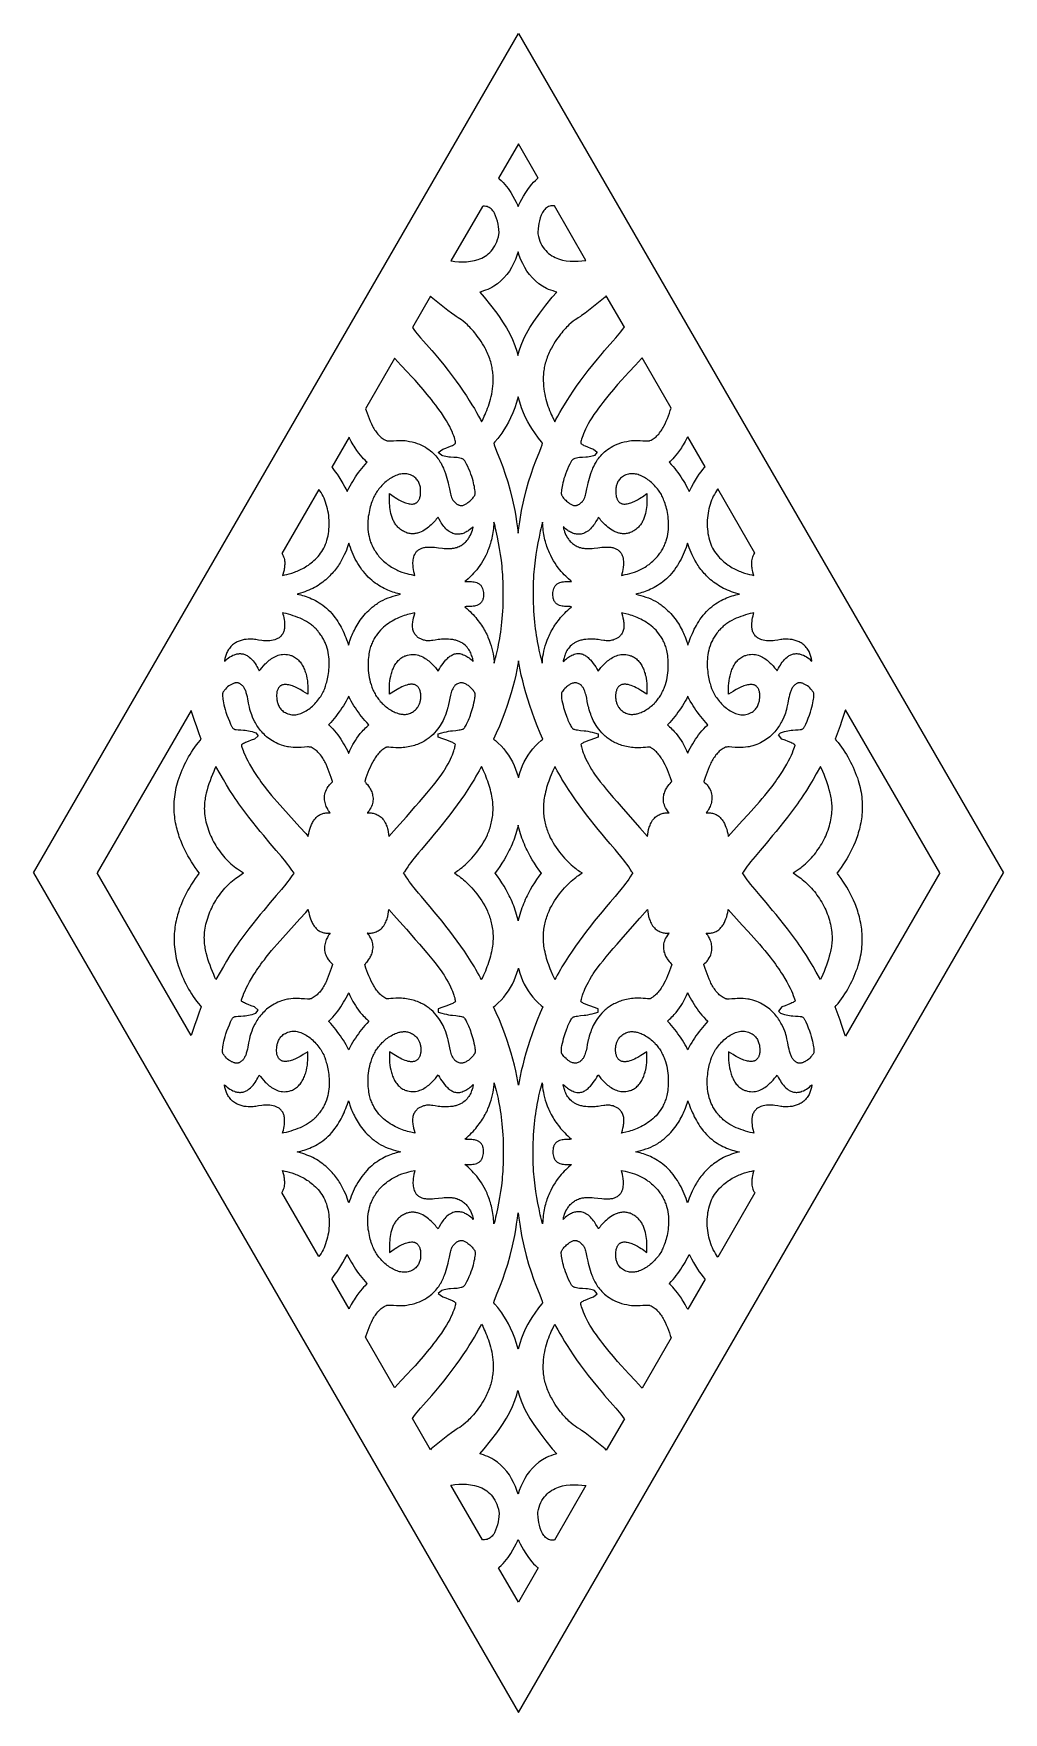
# Model space of a CAD drawing. Extents: x -70 to 70, y -120 to 124.
import ezdxf

# ---------------------------------------------------------------- set-up
doc = ezdxf.new("R2010")
doc.units = 0
doc.header["$MEASUREMENT"] = 0
doc.layers.add('LAYER_1', color=18, linetype='CONTINUOUS')

msp = doc.modelspace()

# ---------------------------------------------------------------- linework, layer by layer
at = {"layer": 'LAYER_1'}
for points in [[(-70.39, 1.95), (0, 123.87), (70.39, 1.95)], [(-46.34, 1.95), (-46.38, 2), (-46.65, 2.36), (-46.92, 2.74), (-47.19, 3.14), (-47.46, 3.56), (-47.72, 3.99), (-47.98, 4.44), (-48.24, 4.91), (-48.48, 5.4), (-48.72, 5.9), (-48.94, 6.41), (-49.04, 6.68), (-49.14, 6.94), (-49.24, 7.22), (-49.33, 7.49), (-49.42, 7.77), (-49.5, 8.05), (-49.57, 8.34), (-49.64, 8.63), (-49.71, 8.92), (-49.77, 9.22), (-49.82, 9.52), (-49.87, 9.82), (-49.91, 10.12), (-49.94, 10.43), (-49.96, 10.75), (-49.98, 11.06), (-49.99, 11.38), (-49.99, 11.7), (-49.98, 12.02), (-49.96, 12.35), (-49.94, 12.68), (-49.9, 13.01), (-49.86, 13.35), (-49.81, 13.68), (-49.74, 14.02), (-49.67, 14.36), (-49.59, 14.71), (-49.49, 15.05), (-49.39, 15.4), (-49.27, 15.75), (-49.13, 16.15), (-48.98, 16.53), (-48.82, 16.92), (-48.65, 17.31), (-48.47, 17.69), (-48.29, 18.06), (-48.09, 18.43), (-47.88, 18.8), (-47.67, 19.16), (-47.45, 19.52), (-47.22, 19.87), (-46.98, 20.21), (-46.73, 20.55), (-46.47, 20.88), (-46.21, 21.21), (-46.05, 21.39), (-46.34, 22.18), (-46.76, 23.32), (-46.98, 23.96), (-47.21, 24.66), (-47.45, 25.39), (-47.51, 25.57), (-61.14, 1.95)], [(61.14, 1.95), (47.45, 25.67), (47.37, 25.39), (47.13, 24.66), (46.89, 23.96), (46.67, 23.32), (46.26, 22.18), (45.97, 21.39), (46.12, 21.21), (46.39, 20.88), (46.64, 20.55), (46.89, 20.21), (47.13, 19.87), (47.36, 19.52), (47.59, 19.16), (47.8, 18.8), (48, 18.43), (48.2, 18.06), (48.39, 17.69), (48.57, 17.31), (48.73, 16.92), (48.89, 16.53), (49.04, 16.15), (49.19, 15.75), (49.3, 15.4), (49.41, 15.05), (49.5, 14.71), (49.59, 14.36), (49.66, 14.02), (49.72, 13.68), (49.78, 13.35), (49.82, 13.01), (49.85, 12.68), (49.88, 12.35), (49.9, 12.02), (49.9, 11.7), (49.9, 11.38), (49.89, 11.06), (49.88, 10.75), (49.85, 10.43), (49.82, 10.12), (49.78, 9.82), (49.74, 9.52), (49.68, 9.22), (49.62, 8.92), (49.56, 8.63), (49.49, 8.34), (49.41, 8.05), (49.33, 7.77), (49.24, 7.49), (49.15, 7.22), (49.06, 6.94), (48.96, 6.68), (48.85, 6.41), (48.63, 5.9), (48.4, 5.4), (48.15, 4.91), (47.9, 4.44), (47.64, 3.99), (47.37, 3.56), (47.1, 3.14), (46.83, 2.74), (46.56, 2.36), (46.29, 2), (46.25, 1.95)], [(-32.61, 1.95), (-32.68, 2.06), (-32.88, 2.37), (-33.08, 2.66), (-33.27, 2.92), (-33.51, 3.24), (-33.78, 3.58), (-34.42, 4.35), (-35.17, 5.24), (-36.03, 6.25), (-36.98, 7.38), (-37.49, 8), (-38.01, 8.66), (-38.56, 9.34), (-39.13, 10.07), (-39.71, 10.83), (-40.31, 11.63), (-40.58, 12.01), (-40.85, 12.39), (-41.11, 12.78), (-41.37, 13.17), (-41.88, 13.95), (-42.37, 14.74), (-42.84, 15.54), (-43.31, 16.35), (-43.94, 17.43), (-44.07, 17.12), (-44.25, 16.68), (-44.44, 16.24), (-44.61, 15.8), (-44.78, 15.35), (-44.93, 14.91), (-45.08, 14.46), (-45.21, 14.01), (-45.33, 13.56), (-45.38, 13.34), (-45.42, 13.12), (-45.47, 12.89), (-45.5, 12.67), (-45.53, 12.44), (-45.56, 12.22), (-45.58, 11.99), (-45.6, 11.77), (-45.6, 11.54), (-45.61, 11.32), (-45.6, 11.09), (-45.59, 10.87), (-45.56, 10.57), (-45.53, 10.27), (-45.49, 9.97), (-45.43, 9.67), (-45.37, 9.38), (-45.3, 9.08), (-45.21, 8.78), (-45.12, 8.49), (-45.02, 8.19), (-44.92, 7.9), (-44.8, 7.61), (-44.68, 7.32), (-44.54, 7.04), (-44.4, 6.76), (-44.26, 6.48), (-44.1, 6.2), (-43.94, 5.93), (-43.77, 5.67), (-43.6, 5.41), (-43.41, 5.15), (-43.23, 4.9), (-43.03, 4.65), (-42.83, 4.41), (-42.63, 4.17), (-42.42, 3.95), (-42.2, 3.72), (-41.98, 3.51), (-41.75, 3.3), (-41.52, 3.1), (-41.29, 2.91), (-41.05, 2.72), (-40.81, 2.55), (-39.94, 1.95)], [(-9.31, 1.95), (-8.99, 2.17), (-8.81, 2.29), (-8.62, 2.43), (-8.42, 2.59), (-8.2, 2.76), (-7.98, 2.95), (-7.74, 3.15), (-7.51, 3.37), (-7.26, 3.6), (-7.02, 3.85), (-6.77, 4.11), (-6.52, 4.39), (-6.27, 4.68), (-6.03, 4.98), (-5.79, 5.3), (-5.56, 5.63), (-5.33, 5.97), (-5.11, 6.33), (-4.9, 6.7), (-4.71, 7.08), (-4.52, 7.48), (-4.44, 7.68), (-4.36, 7.88), (-4.28, 8.09), (-4.2, 8.3), (-4.13, 8.51), (-4.07, 8.73), (-4.01, 8.95), (-3.95, 9.17), (-3.9, 9.39), (-3.86, 9.62), (-3.82, 9.85), (-3.78, 10.09), (-3.75, 10.32), (-3.73, 10.56), (-3.71, 10.8), (-3.7, 11.05), (-3.7, 11.3), (-3.7, 11.55), (-3.71, 11.8), (-3.73, 12.06), (-3.75, 12.31), (-3.78, 12.58), (-3.82, 12.84), (-3.87, 13.11), (-3.93, 13.42), (-4, 13.73), (-4.08, 14.05), (-4.17, 14.36), (-4.26, 14.67), (-4.36, 14.97), (-4.46, 15.28), (-4.58, 15.59), (-4.69, 15.89), (-4.81, 16.19), (-5.07, 16.79), (-5.34, 17.39), (-5.36, 17.43), (-5.5, 17.17), (-5.72, 16.77), (-5.94, 16.38), (-6.17, 15.99), (-6.4, 15.6), (-6.87, 14.83), (-7.35, 14.07), (-7.85, 13.32), (-8.36, 12.57), (-8.89, 11.84), (-9.42, 11.11), (-9.97, 10.39), (-10.53, 9.67), (-11.09, 8.97), (-11.66, 8.27), (-12.23, 7.57), (-12.81, 6.88), (-13.39, 6.2), (-14.1, 5.37), (-14.51, 4.89), (-14.94, 4.37), (-15.16, 4.09), (-15.39, 3.79), (-15.62, 3.49), (-15.85, 3.17), (-16.08, 2.84), (-16.32, 2.5), (-16.55, 2.14), (-16.67, 1.95)], [(16.59, 1.95), (16.47, 2.14), (16.23, 2.5), (16, 2.84), (15.76, 3.17), (15.53, 3.49), (15.3, 3.79), (15.07, 4.09), (14.85, 4.37), (14.42, 4.89), (14.02, 5.37), (13.31, 6.2), (12.72, 6.88), (12.15, 7.57), (11.57, 8.27), (11, 8.97), (10.44, 9.67), (9.89, 10.39), (9.34, 11.11), (8.8, 11.84), (8.28, 12.57), (7.77, 13.32), (7.27, 14.07), (6.78, 14.83), (6.31, 15.6), (6.08, 15.99), (5.85, 16.38), (5.63, 16.77), (5.42, 17.17), (5.28, 17.43), (5.26, 17.39), (4.99, 16.79), (4.73, 16.19), (4.61, 15.89), (4.49, 15.59), (4.38, 15.28), (4.27, 14.97), (4.17, 14.67), (4.08, 14.36), (4, 14.05), (3.92, 13.73), (3.85, 13.42), (3.78, 13.11), (3.74, 12.84), (3.7, 12.58), (3.67, 12.31), (3.64, 12.06), (3.63, 11.8), (3.62, 11.55), (3.61, 11.3), (3.62, 11.05), (3.63, 10.8), (3.64, 10.56), (3.67, 10.32), (3.7, 10.09), (3.73, 9.85), (3.77, 9.62), (3.82, 9.39), (3.87, 9.17), (3.92, 8.95), (3.98, 8.73), (4.05, 8.51), (4.12, 8.3), (4.19, 8.09), (4.27, 7.88), (4.35, 7.68), (4.44, 7.48), (4.62, 7.08), (4.82, 6.7), (5.03, 6.33), (5.24, 5.97), (5.47, 5.63), (5.7, 5.3), (5.94, 4.98), (6.19, 4.68), (6.43, 4.39), (6.68, 4.11), (6.93, 3.85), (7.18, 3.6), (7.42, 3.37), (7.66, 3.15), (7.89, 2.95), (8.12, 2.76), (8.33, 2.59), (8.54, 2.43), (8.73, 2.29), (8.91, 2.17), (9.22, 1.95)], [(39.86, 1.95), (40.72, 2.55), (40.96, 2.72), (41.2, 2.91), (41.44, 3.1), (41.67, 3.3), (41.89, 3.51), (42.11, 3.72), (42.33, 3.95), (42.54, 4.17), (42.75, 4.41), (42.95, 4.65), (43.14, 4.9), (43.33, 5.15), (43.51, 5.41), (43.69, 5.67), (43.85, 5.93), (44.02, 6.2), (44.17, 6.48), (44.32, 6.76), (44.46, 7.04), (44.59, 7.32), (44.71, 7.61), (44.83, 7.9), (44.94, 8.19), (45.04, 8.49), (45.13, 8.78), (45.21, 9.08), (45.28, 9.38), (45.35, 9.67), (45.4, 9.97), (45.44, 10.27), (45.48, 10.57), (45.5, 10.87), (45.52, 11.09), (45.52, 11.32), (45.52, 11.54), (45.51, 11.77), (45.49, 11.99), (45.47, 12.22), (45.45, 12.44), (45.42, 12.67), (45.38, 12.89), (45.34, 13.12), (45.29, 13.34), (45.24, 13.56), (45.12, 14.01), (44.99, 14.46), (44.85, 14.91), (44.69, 15.35), (44.52, 15.8), (44.35, 16.24), (44.17, 16.68), (43.98, 17.12), (43.85, 17.43), (43.23, 16.35), (42.76, 15.54), (42.28, 14.74), (41.79, 13.95), (41.29, 13.17), (41.03, 12.78), (40.76, 12.39), (40.49, 12.01), (40.22, 11.63), (39.62, 10.83), (39.04, 10.07), (38.48, 9.34), (37.93, 8.66), (37.4, 8), (36.89, 7.38), (35.94, 6.25), (35.09, 5.24), (34.34, 4.35), (33.7, 3.58), (33.43, 3.24), (33.18, 2.92), (32.99, 2.66), (32.79, 2.37), (32.59, 2.06), (32.53, 1.95)], [(3.29, 1.95), (3.29, 1.95), (2.96, 2.41), (2.63, 2.88), (2.31, 3.37), (2, 3.88), (1.69, 4.41), (1.55, 4.69), (1.4, 4.97), (1.26, 5.25), (1.12, 5.53), (0.99, 5.82), (0.86, 6.12), (0.73, 6.42), (0.61, 6.72), (0.5, 7.03), (0.39, 7.34), (0.29, 7.66), (0.19, 7.98), (0.1, 8.3), (0.02, 8.63), (-0.04, 8.91), (-0.11, 8.63), (-0.19, 8.3), (-0.28, 7.98), (-0.37, 7.66), (-0.48, 7.34), (-0.58, 7.03), (-0.7, 6.72), (-0.82, 6.42), (-0.94, 6.12), (-1.07, 5.82), (-1.21, 5.53), (-1.34, 5.25), (-1.49, 4.97), (-1.63, 4.69), (-1.78, 4.41), (-2.08, 3.88), (-2.4, 3.37), (-2.72, 2.88), (-3.04, 2.41), (-3.37, 1.95), (-3.37, 1.95)], [(-70.39, 1.95), (0, -119.97), (70.39, 1.95)], [(-46.34, 1.95), (-46.38, 1.9), (-46.65, 1.54), (-46.92, 1.16), (-47.19, 0.76), (-47.46, 0.34), (-47.72, -0.09), (-47.98, -0.54), (-48.24, -1.01), (-48.48, -1.5), (-48.72, -2), (-48.94, -2.51), (-49.04, -2.78), (-49.14, -3.05), (-49.24, -3.32), (-49.33, -3.59), (-49.42, -3.87), (-49.5, -4.15), (-49.57, -4.44), (-49.64, -4.73), (-49.71, -5.02), (-49.77, -5.32), (-49.82, -5.62), (-49.87, -5.92), (-49.91, -6.23), (-49.94, -6.53), (-49.96, -6.85), (-49.98, -7.16), (-49.99, -7.48), (-49.99, -7.8), (-49.98, -8.12), (-49.96, -8.45), (-49.94, -8.78), (-49.9, -9.11), (-49.86, -9.45), (-49.81, -9.78), (-49.74, -10.12), (-49.67, -10.46), (-49.59, -10.81), (-49.49, -11.15), (-49.39, -11.5), (-49.27, -11.85), (-49.13, -12.25), (-48.98, -12.64), (-48.82, -13.02), (-48.65, -13.41), (-48.47, -13.79), (-48.29, -14.16), (-48.09, -14.53), (-47.88, -14.9), (-47.67, -15.26), (-47.45, -15.62), (-47.22, -15.97), (-46.98, -16.32), (-46.73, -16.65), (-46.47, -16.98), (-46.21, -17.31), (-46.05, -17.49), (-46.34, -18.28), (-46.76, -19.42), (-46.98, -20.07), (-47.21, -20.76), (-47.45, -21.5), (-47.51, -21.67), (-61.14, 1.95)], [(-32.61, 1.95), (-32.68, 1.84), (-32.88, 1.53), (-33.08, 1.24), (-33.27, 0.98), (-33.51, 0.66), (-33.78, 0.32), (-34.42, -0.45), (-35.17, -1.34), (-36.03, -2.35), (-36.98, -3.48), (-37.49, -4.1), (-38.01, -4.76), (-38.56, -5.45), (-39.13, -6.17), (-39.71, -6.93), (-40.31, -7.73), (-40.58, -8.11), (-40.85, -8.49), (-41.11, -8.88), (-41.37, -9.27), (-41.88, -10.05), (-42.37, -10.84), (-42.84, -11.64), (-43.31, -12.45), (-43.94, -13.53), (-44.07, -13.22), (-44.25, -12.78), (-44.44, -12.34), (-44.61, -11.9), (-44.78, -11.46), (-44.93, -11.01), (-45.08, -10.56), (-45.21, -10.11), (-45.33, -9.66), (-45.38, -9.44), (-45.42, -9.22), (-45.47, -8.99), (-45.5, -8.77), (-45.53, -8.54), (-45.56, -8.32), (-45.58, -8.09), (-45.6, -7.87), (-45.6, -7.64), (-45.61, -7.42), (-45.6, -7.19), (-45.59, -6.97), (-45.56, -6.67), (-45.53, -6.37), (-45.49, -6.07), (-45.43, -5.77), (-45.37, -5.48), (-45.3, -5.18), (-45.21, -4.88), (-45.12, -4.59), (-45.02, -4.29), (-44.92, -4), (-44.8, -3.71), (-44.68, -3.42), (-44.54, -3.14), (-44.4, -2.86), (-44.26, -2.58), (-44.1, -2.31), (-43.94, -2.03), (-43.77, -1.77), (-43.6, -1.51), (-43.41, -1.25), (-43.23, -1), (-43.03, -0.75), (-42.83, -0.51), (-42.63, -0.27), (-42.42, -0.05), (-42.2, 0.18), (-41.98, 0.39), (-41.75, 0.6), (-41.52, 0.8), (-41.29, 0.99), (-41.05, 1.18), (-40.81, 1.35), (-39.94, 1.95)], [(-9.31, 1.95), (-8.99, 1.73), (-8.81, 1.61), (-8.62, 1.47), (-8.42, 1.31), (-8.2, 1.14), (-7.98, 0.95), (-7.74, 0.75), (-7.51, 0.53), (-7.26, 0.3), (-7.02, 0.05), (-6.77, -0.21), (-6.52, -0.49), (-6.27, -0.78), (-6.03, -1.08), (-5.79, -1.4), (-5.56, -1.73), (-5.33, -2.07), (-5.11, -2.43), (-4.9, -2.8), (-4.71, -3.18), (-4.52, -3.58), (-4.44, -3.78), (-4.36, -3.98), (-4.28, -4.19), (-4.2, -4.4), (-4.13, -4.61), (-4.07, -4.83), (-4.01, -5.05), (-3.95, -5.27), (-3.9, -5.49), (-3.86, -5.72), (-3.82, -5.95), (-3.78, -6.19), (-3.75, -6.42), (-3.73, -6.66), (-3.71, -6.9), (-3.7, -7.15), (-3.7, -7.4), (-3.7, -7.65), (-3.71, -7.9), (-3.73, -8.16), (-3.75, -8.41), (-3.78, -8.68), (-3.82, -8.94), (-3.87, -9.21), (-3.93, -9.52), (-4, -9.83), (-4.08, -10.15), (-4.17, -10.46), (-4.26, -10.77), (-4.36, -11.07), (-4.46, -11.38), (-4.58, -11.69), (-4.69, -11.99), (-4.81, -12.29), (-5.07, -12.89), (-5.34, -13.49), (-5.36, -13.53), (-5.5, -13.27), (-5.72, -12.87), (-5.94, -12.48), (-6.17, -12.09), (-6.4, -11.7), (-6.87, -10.93), (-7.35, -10.17), (-7.85, -9.42), (-8.36, -8.67), (-8.89, -7.94), (-9.42, -7.21), (-9.97, -6.49), (-10.53, -5.77), (-11.09, -5.07), (-11.66, -4.37), (-12.23, -3.67), (-12.81, -2.98), (-13.39, -2.3), (-14.1, -1.47), (-14.51, -0.99), (-14.94, -0.47), (-15.16, -0.19), (-15.39, 0.1), (-15.62, 0.41), (-15.85, 0.73), (-16.08, 1.06), (-16.32, 1.4), (-16.55, 1.76), (-16.67, 1.95)], [(3.29, 1.95), (3.29, 1.94), (2.96, 1.49), (2.63, 1.02), (2.31, 0.53), (2, 0.02), (1.69, -0.51), (1.55, -0.79), (1.4, -1.07), (1.26, -1.35), (1.12, -1.63), (0.99, -1.92), (0.86, -2.22), (0.73, -2.52), (0.61, -2.82), (0.5, -3.13), (0.39, -3.44), (0.29, -3.76), (0.19, -4.08), (0.1, -4.4), (0.02, -4.73), (-0.04, -5.01), (-0.11, -4.73), (-0.19, -4.4), (-0.28, -4.08), (-0.37, -3.76), (-0.48, -3.44), (-0.58, -3.13), (-0.7, -2.82), (-0.82, -2.52), (-0.94, -2.22), (-1.07, -1.92), (-1.21, -1.63), (-1.34, -1.35), (-1.49, -1.07), (-1.63, -0.79), (-1.78, -0.51), (-2.08, 0.02), (-2.4, 0.53), (-2.72, 1.02), (-3.04, 1.49), (-3.37, 1.94), (-3.37, 1.95)], [(16.59, 1.95), (16.47, 1.76), (16.23, 1.4), (16, 1.06), (15.76, 0.73), (15.53, 0.41), (15.3, 0.1), (15.07, -0.19), (14.85, -0.47), (14.42, -0.99), (14.02, -1.47), (13.31, -2.3), (12.72, -2.98), (12.15, -3.67), (11.57, -4.37), (11, -5.07), (10.44, -5.77), (9.89, -6.49), (9.34, -7.21), (8.8, -7.94), (8.28, -8.67), (7.77, -9.42), (7.27, -10.17), (6.78, -10.93), (6.31, -11.7), (6.08, -12.09), (5.85, -12.48), (5.63, -12.87), (5.42, -13.27), (5.28, -13.53), (5.26, -13.49), (4.99, -12.89), (4.73, -12.29), (4.61, -11.99), (4.49, -11.69), (4.38, -11.38), (4.27, -11.07), (4.17, -10.77), (4.08, -10.46), (4, -10.15), (3.92, -9.83), (3.85, -9.52), (3.78, -9.21), (3.74, -8.94), (3.7, -8.68), (3.67, -8.41), (3.64, -8.16), (3.63, -7.9), (3.62, -7.65), (3.61, -7.4), (3.62, -7.15), (3.63, -6.9), (3.64, -6.66), (3.67, -6.42), (3.7, -6.19), (3.73, -5.95), (3.77, -5.72), (3.82, -5.49), (3.87, -5.27), (3.92, -5.05), (3.98, -4.83), (4.05, -4.61), (4.12, -4.4), (4.19, -4.19), (4.27, -3.98), (4.35, -3.78), (4.44, -3.58), (4.62, -3.18), (4.82, -2.8), (5.03, -2.43), (5.24, -2.07), (5.47, -1.73), (5.7, -1.4), (5.94, -1.08), (6.19, -0.78), (6.43, -0.49), (6.68, -0.21), (6.93, 0.05), (7.18, 0.3), (7.42, 0.53), (7.66, 0.75), (7.89, 0.95), (8.12, 1.14), (8.33, 1.31), (8.54, 1.47), (8.73, 1.61), (8.91, 1.73), (9.22, 1.95)], [(39.86, 1.95), (39.86, 1.95), (40.72, 1.35), (40.96, 1.18), (41.2, 0.99), (41.44, 0.8), (41.67, 0.6), (41.89, 0.39), (42.11, 0.18), (42.33, -0.05), (42.54, -0.27), (42.75, -0.51), (42.95, -0.75), (43.14, -1), (43.33, -1.25), (43.51, -1.51), (43.69, -1.77), (43.85, -2.03), (44.02, -2.31), (44.17, -2.58), (44.32, -2.86), (44.46, -3.14), (44.59, -3.42), (44.71, -3.71), (44.83, -4), (44.94, -4.29), (45.04, -4.59), (45.13, -4.88), (45.21, -5.18), (45.28, -5.48), (45.35, -5.77), (45.4, -6.07), (45.44, -6.37), (45.48, -6.67), (45.5, -6.97), (45.52, -7.19), (45.52, -7.42), (45.52, -7.64), (45.51, -7.87), (45.49, -8.09), (45.47, -8.32), (45.45, -8.54), (45.42, -8.77), (45.38, -8.99), (45.34, -9.22), (45.29, -9.44), (45.24, -9.66), (45.12, -10.11), (44.99, -10.56), (44.85, -11.01), (44.69, -11.46), (44.52, -11.9), (44.35, -12.34), (44.17, -12.78), (43.98, -13.22), (43.85, -13.53), (43.23, -12.45), (42.76, -11.64), (42.28, -10.84), (41.79, -10.05), (41.29, -9.27), (41.03, -8.88), (40.76, -8.49), (40.49, -8.11), (40.22, -7.73), (39.62, -6.93), (39.04, -6.17), (38.48, -5.45), (37.93, -4.76), (37.4, -4.1), (36.89, -3.48), (35.94, -2.35), (35.09, -1.34), (34.34, -0.45), (33.7, 0.32), (33.43, 0.66), (33.18, 0.98), (32.99, 1.24), (32.79, 1.53), (32.59, 1.84), (32.53, 1.95)], [(61.14, 1.95), (47.45, -21.77), (47.37, -21.5), (47.13, -20.76), (46.89, -20.07), (46.67, -19.42), (46.26, -18.28), (45.97, -17.49), (46.12, -17.31), (46.39, -16.98), (46.64, -16.65), (46.89, -16.32), (47.13, -15.97), (47.36, -15.62), (47.59, -15.26), (47.8, -14.9), (48, -14.53), (48.2, -14.16), (48.39, -13.79), (48.57, -13.41), (48.73, -13.02), (48.89, -12.64), (49.04, -12.25), (49.19, -11.85), (49.3, -11.5), (49.41, -11.15), (49.5, -10.81), (49.59, -10.46), (49.66, -10.12), (49.72, -9.78), (49.78, -9.45), (49.82, -9.11), (49.85, -8.78), (49.88, -8.45), (49.9, -8.12), (49.9, -7.8), (49.9, -7.48), (49.89, -7.16), (49.88, -6.85), (49.85, -6.53), (49.82, -6.23), (49.78, -5.92), (49.74, -5.62), (49.68, -5.32), (49.62, -5.02), (49.56, -4.73), (49.49, -4.44), (49.41, -4.15), (49.33, -3.87), (49.24, -3.59), (49.15, -3.32), (49.06, -3.05), (48.96, -2.78), (48.85, -2.51), (48.63, -2), (48.4, -1.5), (48.15, -1.01), (47.9, -0.54), (47.64, -0.09), (47.37, 0.34), (47.1, 0.76), (46.83, 1.16), (46.56, 1.54), (46.29, 1.9), (46.25, 1.95)]]:
    msp.add_lwpolyline(points, dxfattribs=at)
for points in [[(-0.32, 99.36), (-0.15, 99), (-0.05, 98.73), (0.06, 99), (0.23, 99.37), (0.48, 99.83), (0.73, 100.27), (1.06, 100.81), (1.47, 101.39), (1.94, 101.98), (2.2, 102.27), (2.48, 102.55), (2.77, 102.82), (2.86, 102.89), (0, 107.85), (-2.88, 102.86), (-2.79, 102.78), (-2.5, 102.51), (-2.23, 102.23), (-1.98, 101.94), (-1.52, 101.35), (-1.12, 100.78), (-0.8, 100.25), (-0.56, 99.82)], [(-3.06, 96.62), (-3.17, 97.02), (-3.32, 97.42), (-3.5, 97.79), (-3.6, 97.96), (-3.71, 98.11), (-3.83, 98.26), (-3.96, 98.39), (-4.09, 98.5), (-4.24, 98.59), (-4.39, 98.67), (-4.56, 98.73), (-4.74, 98.77), (-4.93, 98.79), (-5.15, 98.79), (-5.24, 98.77), (-9.82, 90.85), (-9.75, 90.84), (-9.22, 90.77), (-8.67, 90.73), (-8.1, 90.72), (-7.53, 90.74), (-6.96, 90.8), (-6.4, 90.91), (-5.86, 91.07), (-5.6, 91.16), (-5.34, 91.27), (-5.09, 91.4), (-4.85, 91.54), (-4.62, 91.7), (-4.39, 91.87), (-4.18, 92.06), (-3.98, 92.27), (-3.79, 92.5), (-3.61, 92.75), (-3.44, 93.02), (-3.29, 93.31), (-3.15, 93.63), (-3.03, 93.97), (-2.92, 94.34), (-2.84, 94.71), (-2.83, 94.92), (-2.87, 95.47), (-2.91, 95.82), (-2.97, 96.21)], [(5.22, 98.85), (5.12, 98.86), (4.91, 98.86), (4.71, 98.84), (4.53, 98.8), (4.37, 98.74), (4.21, 98.66), (4.07, 98.57), (3.93, 98.46), (3.8, 98.33), (3.69, 98.19), (3.47, 97.86), (3.29, 97.49), (3.15, 97.1), (3.03, 96.69), (2.95, 96.29), (2.84, 95.54), (2.81, 94.99), (2.81, 94.78), (2.89, 94.41), (3, 94.04), (3.12, 93.7), (3.26, 93.39), (3.41, 93.09), (3.58, 92.82), (3.76, 92.57), (3.95, 92.34), (4.15, 92.13), (4.37, 91.94), (4.59, 91.77), (4.82, 91.61), (5.06, 91.47), (5.31, 91.34), (5.57, 91.23), (5.83, 91.14), (6.38, 90.98), (6.94, 90.88), (7.5, 90.81), (8.07, 90.79), (8.64, 90.8), (9.19, 90.84), (9.72, 90.91), (9.79, 90.92)], [(2.47, 87.95), (2.01, 88.4), (1.6, 88.87), (1.23, 89.38), (0.9, 89.91), (0.61, 90.47), (0.35, 91.03), (0.12, 91.62), (-0.05, 92.16), (-0.23, 91.62), (-0.45, 91.04), (-0.71, 90.47), (-1, 89.91), (-1.33, 89.38), (-1.7, 88.87), (-2.11, 88.4), (-2.56, 87.95), (-3.05, 87.54), (-3.58, 87.18), (-3.86, 87.01), (-4.16, 86.86), (-4.46, 86.72), (-4.78, 86.59), (-5.1, 86.48), (-5.44, 86.38), (-5.63, 86.33), (-4.99, 85.6), (-4.05, 84.44), (-3.15, 83.25), (-2.72, 82.64), (-2.3, 82.02), (-1.75, 81.15), (-1.27, 80.28), (-0.87, 79.43), (-0.53, 78.58), (-0.26, 77.76), (-0.09, 77.1), (0.09, 77.78), (0.37, 78.61), (0.72, 79.45), (0.93, 79.87), (1.15, 80.3), (1.38, 80.73), (1.64, 81.16), (1.92, 81.6), (2.22, 82.03), (3.09, 83.24), (3.98, 84.43), (4.91, 85.6), (5.55, 86.33), (5.35, 86.38), (5.02, 86.48), (4.69, 86.59), (4.37, 86.72), (4.07, 86.86), (3.49, 87.18), (2.96, 87.54)], [(-8.03, 71.93), (-7.57, 71.25), (-7.15, 70.59), (-6.76, 69.97), (-6.4, 69.39), (-6.08, 68.83), (-5.79, 68.31), (-5.52, 67.82), (-5.35, 67.49), (-5.2, 67.79), (-4.96, 68.29), (-4.84, 68.56), (-4.72, 68.85), (-4.6, 69.14), (-4.48, 69.45), (-4.37, 69.77), (-4.26, 70.1), (-4.15, 70.44), (-4.06, 70.79), (-3.97, 71.14), (-3.89, 71.51), (-3.82, 71.89), (-3.77, 72.27), (-3.72, 72.66), (-3.69, 73.06), (-3.68, 73.46), (-3.68, 73.88), (-3.69, 74.08), (-3.7, 74.29), (-3.72, 74.5), (-3.74, 74.71), (-3.77, 74.92), (-3.8, 75.13), (-3.83, 75.35), (-3.88, 75.56), (-3.92, 75.78), (-3.98, 75.99), (-4.04, 76.21), (-4.1, 76.43), (-4.17, 76.65), (-4.25, 76.87), (-4.34, 77.09), (-4.43, 77.31), (-4.53, 77.53), (-4.63, 77.75), (-4.74, 77.97), (-4.86, 78.19), (-5.05, 78.52), (-5.23, 78.83), (-5.42, 79.13), (-5.61, 79.42), (-5.8, 79.69), (-5.99, 79.94), (-6.17, 80.19), (-6.36, 80.42), (-6.54, 80.64), (-6.72, 80.84), (-6.9, 81.04), (-7.07, 81.22), (-7.24, 81.39), (-7.41, 81.55), (-7.73, 81.84), (-8.02, 82.08), (-8.29, 82.29), (-8.54, 82.46), (-8.75, 82.6), (-9.07, 82.8), (-9.25, 82.9), (-9.75, 83.28), (-10.25, 83.65), (-10.74, 84.02), (-11.23, 84.41), (-11.71, 84.8), (-12.19, 85.2), (-12.66, 85.6), (-12.78, 85.71), (-15.41, 81.17), (-15.18, 80.88), (-14.94, 80.57), (-14.7, 80.27), (-14.23, 79.7), (-13.78, 79.18), (-12.95, 78.25), (-12.58, 77.84), (-12.26, 77.47), (-11.54, 76.6), (-10.85, 75.75), (-10.21, 74.93), (-9.61, 74.14), (-9.05, 73.38), (-8.52, 72.64)], [(4.09, 76.65), (4.02, 76.43), (3.95, 76.21), (3.89, 75.99), (3.84, 75.78), (3.79, 75.56), (3.75, 75.35), (3.71, 75.13), (3.68, 74.92), (3.65, 74.71), (3.63, 74.5), (3.62, 74.29), (3.6, 74.08), (3.6, 73.88), (3.59, 73.46), (3.61, 73.06), (3.64, 72.66), (3.68, 72.27), (3.74, 71.89), (3.81, 71.51), (3.88, 71.14), (3.97, 70.79), (4.07, 70.44), (4.17, 70.1), (4.28, 69.77), (4.4, 69.45), (4.51, 69.14), (4.63, 68.85), (4.76, 68.56), (4.88, 68.29), (5.11, 67.79), (5.27, 67.49), (5.44, 67.82), (5.7, 68.31), (5.99, 68.83), (6.32, 69.39), (6.67, 69.97), (7.06, 70.59), (7.48, 71.25), (7.94, 71.93), (8.43, 72.64), (8.96, 73.38), (9.53, 74.14), (10.13, 74.93), (10.77, 75.75), (11.45, 76.6), (12.17, 77.47), (12.5, 77.84), (12.86, 78.25), (13.69, 79.18), (14.14, 79.7), (14.61, 80.27), (14.86, 80.57), (15.1, 80.88), (15.34, 81.2), (15.37, 81.24), (12.75, 85.76), (12.57, 85.6), (12.1, 85.2), (11.62, 84.8), (11.14, 84.41), (10.65, 84.02), (10.16, 83.65), (9.67, 83.28), (9.16, 82.9), (8.99, 82.8), (8.66, 82.6), (8.45, 82.46), (8.21, 82.29), (7.94, 82.08), (7.64, 81.84), (7.32, 81.55), (7.16, 81.39), (6.98, 81.22), (6.81, 81.04), (6.63, 80.84), (6.45, 80.64), (6.27, 80.42), (6.09, 80.19), (5.9, 79.94), (5.71, 79.69), (5.53, 79.42), (5.34, 79.13), (5.15, 78.83), (4.96, 78.52), (4.78, 78.19), (4.66, 77.97), (4.54, 77.75), (4.44, 77.53), (4.34, 77.31), (4.25, 77.09), (4.17, 76.87)], [(-8.92, 62.28), (-9.38, 62.31), (-9.85, 62.34), (-10.09, 62.36), (-10.33, 62.39), (-10.56, 62.43), (-10.79, 62.49), (-10.97, 62.54), (-11.14, 62.61), (-11.66, 63.03), (-10.98, 63.49), (-10.53, 63.67), (-10.11, 63.83), (-9.74, 63.99), (-9.59, 64.06), (-9.45, 64.13), (-9.34, 64.2), (-9.25, 64.27), (-9.18, 64.33), (-9.16, 64.35), (-9.14, 64.37), (-9.13, 64.39), (-9.13, 64.4), (-9.13, 64.41), (-9.13, 64.41), (-9.13, 64.42), (-9.14, 64.49), (-9.16, 64.61), (-9.19, 64.76), (-9.24, 64.95), (-9.31, 65.18), (-9.4, 65.44), (-9.51, 65.73), (-9.65, 66.05), (-9.8, 66.4), (-9.99, 66.78), (-10.2, 67.18), (-10.45, 67.61), (-10.72, 68.06), (-11.04, 68.54), (-11.2, 68.78), (-11.38, 69.03), (-11.7, 69.47), (-12.02, 69.89), (-12.33, 70.3), (-12.64, 70.7), (-13.26, 71.47), (-13.86, 72.19), (-14.45, 72.88), (-15.02, 73.52), (-15.57, 74.12), (-16.1, 74.69), (-17.08, 75.73), (-17.53, 76.21), (-17.94, 76.66), (-17.98, 76.7), (-22.21, 69.38), (-22.13, 69.13), (-21.99, 68.74), (-21.84, 68.35), (-21.69, 67.96), (-21.53, 67.58), (-21.36, 67.2), (-21.18, 66.84), (-21.08, 66.66), (-20.98, 66.49), (-20.88, 66.33), (-20.77, 66.16), (-20.66, 66.01), (-20.55, 65.86), (-20.43, 65.71), (-20.31, 65.58), (-20.18, 65.44), (-20.05, 65.32), (-19.92, 65.2), (-19.78, 65.1), (-19.63, 65), (-19.48, 64.9), (-19.32, 64.82), (-19.17, 64.75), (-19.1, 64.72), (-19.02, 64.71), (-18.92, 64.7), (-18.8, 64.7), (-18.49, 64.71), (-18.13, 64.74), (-17.72, 64.77), (-17.49, 64.78), (-17.26, 64.78), (-17.01, 64.78), (-16.75, 64.77), (-16.47, 64.75), (-16.19, 64.71), (-15.8, 64.64), (-15.42, 64.56), (-15.06, 64.46), (-14.71, 64.35), (-14.39, 64.22), (-14.08, 64.08), (-13.79, 63.94), (-13.51, 63.78), (-13.25, 63.62), (-13.01, 63.45), (-12.78, 63.27), (-12.57, 63.1), (-12.37, 62.91), (-12.19, 62.73), (-12.02, 62.54), (-11.86, 62.36), (-11.71, 62.17), (-11.58, 61.99), (-11.46, 61.81), (-11.35, 61.64), (-11.25, 61.47), (-11.16, 61.31), (-11.01, 61.01), (-10.9, 60.76), (-10.82, 60.55), (-10.74, 60.34), (-10.61, 59.98), (-10.49, 59.63), (-10.38, 59.28), (-10.29, 58.95), (-10.21, 58.63), (-10.14, 58.32), (-10.02, 57.76), (-9.93, 57.26), (-9.88, 57.04), (-9.83, 56.84), (-9.78, 56.66), (-9.73, 56.51), (-9.68, 56.38), (-9.62, 56.27), (-9.57, 56.19), (-9.51, 56.11), (-9.44, 56.02), (-9.35, 55.91), (-9.25, 55.8), (-9.13, 55.69), (-9, 55.58), (-8.93, 55.53), (-8.86, 55.49), (-8.79, 55.45), (-8.71, 55.41), (-8.64, 55.38), (-8.56, 55.36), (-8.48, 55.34), (-8.4, 55.32), (-8.32, 55.32), (-8.24, 55.32), (-8.15, 55.33), (-8.06, 55.34), (-7.97, 55.37), (-7.88, 55.41), (-7.78, 55.46), (-7.67, 55.52), (-7.5, 55.63), (-7.35, 55.74), (-7.2, 55.85), (-7.06, 55.97), (-6.93, 56.08), (-6.82, 56.19), (-6.71, 56.31), (-6.62, 56.41), (-6.53, 56.52), (-6.46, 56.62), (-6.4, 56.72), (-6.36, 56.8), (-6.32, 56.88), (-6.3, 56.95), (-6.29, 57), (-6.29, 57.05), (-6.3, 57.21), (-6.31, 57.4), (-6.33, 57.61), (-6.37, 57.84), (-6.41, 58.09), (-6.46, 58.35), (-6.52, 58.63), (-6.6, 58.92), (-6.69, 59.23), (-6.79, 59.55), (-6.91, 59.89), (-7.04, 60.24), (-7.19, 60.6), (-7.36, 60.97), (-7.54, 61.35), (-7.75, 61.73), (-7.79, 61.8), (-7.83, 61.86), (-7.88, 61.91), (-7.93, 61.96), (-7.98, 62), (-8.04, 62.04), (-8.11, 62.08), (-8.18, 62.11), (-8.26, 62.15), (-8.33, 62.17), (-8.52, 62.22), (-8.71, 62.25)], [(8.43, 62.22), (8.25, 62.17), (8.17, 62.15), (8.09, 62.11), (8.02, 62.08), (7.96, 62.04), (7.9, 62), (7.84, 61.96), (7.79, 61.91), (7.74, 61.86), (7.7, 61.8), (7.66, 61.73), (7.46, 61.35), (7.27, 60.97), (7.11, 60.6), (6.96, 60.24), (6.82, 59.89), (6.71, 59.55), (6.6, 59.23), (6.51, 58.92), (6.44, 58.63), (6.37, 58.35), (6.32, 58.09), (6.28, 57.84), (6.25, 57.61), (6.22, 57.4), (6.21, 57.21), (6.2, 57.05), (6.21, 57), (6.22, 56.95), (6.24, 56.88), (6.27, 56.8), (6.32, 56.72), (6.38, 56.62), (6.45, 56.52), (6.53, 56.41), (6.63, 56.31), (6.73, 56.19), (6.85, 56.08), (6.98, 55.97), (7.11, 55.85), (7.26, 55.74), (7.42, 55.63), (7.58, 55.52), (7.69, 55.46), (7.79, 55.41), (7.89, 55.37), (7.98, 55.34), (8.07, 55.33), (8.15, 55.32), (8.24, 55.32), (8.32, 55.32), (8.4, 55.34), (8.47, 55.36), (8.55, 55.38), (8.63, 55.41), (8.7, 55.45), (8.77, 55.49), (8.85, 55.53), (8.91, 55.58), (9.04, 55.69), (9.16, 55.8), (9.27, 55.91), (9.35, 56.02), (9.43, 56.11), (9.48, 56.19), (9.53, 56.27), (9.59, 56.38), (9.65, 56.51), (9.7, 56.66), (9.75, 56.84), (9.79, 57.04), (9.84, 57.26), (9.94, 57.76), (10.06, 58.32), (10.12, 58.63), (10.2, 58.95), (10.3, 59.28), (10.4, 59.63), (10.52, 59.98), (10.66, 60.34), (10.73, 60.55), (10.81, 60.76), (10.93, 61.01), (11.07, 61.31), (11.16, 61.47), (11.26, 61.64), (11.37, 61.81), (11.49, 61.99), (11.63, 62.17), (11.77, 62.36), (11.93, 62.54), (12.1, 62.73), (12.29, 62.91), (12.48, 63.1), (12.7, 63.27), (12.93, 63.45), (13.17, 63.62), (13.43, 63.78), (13.7, 63.94), (13.99, 64.08), (14.3, 64.22), (14.63, 64.35), (14.97, 64.46), (15.33, 64.56), (15.71, 64.64), (16.11, 64.71), (16.39, 64.75), (16.66, 64.77), (16.92, 64.78), (17.17, 64.78), (17.41, 64.78), (17.64, 64.77), (18.05, 64.74), (18.41, 64.71), (18.71, 64.7), (18.83, 64.7), (18.94, 64.71), (19.02, 64.72), (19.08, 64.75), (19.24, 64.82), (19.39, 64.9), (19.55, 65), (19.69, 65.1), (19.83, 65.2), (19.97, 65.32), (20.1, 65.44), (20.22, 65.58), (20.35, 65.71), (20.46, 65.86), (20.58, 66.01), (20.69, 66.16), (20.79, 66.33), (20.9, 66.49), (21, 66.66), (21.09, 66.84), (21.28, 67.2), (21.45, 67.58), (21.61, 67.96), (21.76, 68.35), (21.9, 68.74), (22.04, 69.13), (22.16, 69.47), (17.95, 76.76), (17.86, 76.66), (17.44, 76.21), (16.99, 75.73), (16.01, 74.69), (15.48, 74.12), (14.93, 73.52), (14.36, 72.88), (13.78, 72.19), (13.17, 71.47), (12.56, 70.7), (12.25, 70.3), (11.93, 69.89), (11.62, 69.47), (11.3, 69.03), (11.12, 68.78), (10.95, 68.54), (10.64, 68.06), (10.36, 67.61), (10.12, 67.18), (9.9, 66.78), (9.72, 66.4), (9.56, 66.05), (9.43, 65.73), (9.32, 65.44), (9.23, 65.18), (9.16, 64.95), (9.11, 64.76), (9.07, 64.61), (9.05, 64.49), (9.04, 64.42), (9.04, 64.41), (9.04, 64.41), (9.04, 64.4), (9.05, 64.39), (9.06, 64.37), (9.07, 64.35), (9.09, 64.33), (9.16, 64.27), (9.25, 64.2), (9.37, 64.13), (9.5, 64.06), (9.66, 63.99), (10.02, 63.83), (10.44, 63.67), (10.9, 63.49), (11.41, 63.06), (11.05, 62.61), (10.89, 62.54), (10.71, 62.49), (10.48, 62.43), (10.24, 62.39), (10, 62.36), (9.76, 62.34), (9.29, 62.31), (8.84, 62.28), (8.63, 62.25)], [(-3.57, 64.36), (-3.51, 64.13), (-3.17, 63.23), (-2.61, 61.81), (-2.28, 60.92), (-1.93, 59.9), (-1.57, 58.76), (-1.21, 57.49), (-0.87, 56.1), (-0.55, 54.58), (-0.41, 53.77), (-0.27, 52.94), (-0.14, 52.07), (-0.05, 51.3), (0.04, 52.07), (0.17, 52.94), (0.45, 54.58), (0.77, 56.1), (1.11, 57.49), (1.47, 58.76), (1.83, 59.9), (2.18, 60.92), (2.52, 61.81), (3.08, 63.23), (3.29, 63.75), (3.42, 64.13), (3.48, 64.37), (3.33, 64.56), (2.92, 65.09), (2.35, 65.87), (2.04, 66.35), (1.71, 66.88), (1.37, 67.47), (1.04, 68.11), (0.73, 68.8), (0.43, 69.53), (0.17, 70.31), (-0.06, 71.11), (-0.28, 70.28), (-0.54, 69.5), (-0.83, 68.77), (-1.14, 68.08), (-1.46, 67.44), (-1.8, 66.86), (-2.12, 66.33), (-2.44, 65.85), (-3, 65.08), (-3.42, 64.56)], [(-24.57, 65.18), (-24.6, 65.24), (-27.11, 60.89), (-27.07, 60.84), (-26.84, 60.55), (-26.6, 60.23), (-26.34, 59.87), (-26.07, 59.47), (-25.78, 59.02), (-25.49, 58.54), (-25.19, 58), (-24.88, 57.43), (-24.85, 57.37), (-24.8, 57.48), (-24.62, 57.82), (-24.45, 58.16), (-24.26, 58.5), (-24.07, 58.83), (-23.87, 59.15), (-23.66, 59.48), (-23.45, 59.8), (-23.23, 60.11), (-23, 60.42), (-22.76, 60.72), (-22.52, 61.01), (-22.26, 61.3), (-22, 61.57), (-21.96, 61.61), (-22.1, 61.73), (-22.28, 61.9), (-22.48, 62.1), (-22.7, 62.34), (-22.94, 62.62), (-23.19, 62.94), (-23.46, 63.3), (-23.73, 63.7), (-23.87, 63.92), (-24.01, 64.15), (-24.15, 64.39), (-24.29, 64.64), (-24.43, 64.9)], [(24.56, 65.32), (24.49, 65.18), (24.35, 64.9), (24.21, 64.64), (24.06, 64.39), (23.92, 64.15), (23.78, 63.92), (23.64, 63.7), (23.37, 63.3), (23.1, 62.94), (22.85, 62.62), (22.61, 62.34), (22.39, 62.1), (22.19, 61.9), (22.02, 61.73), (21.88, 61.61), (21.91, 61.57), (22.18, 61.3), (22.43, 61.01), (22.68, 60.72), (22.91, 60.42), (23.14, 60.11), (23.37, 59.8), (23.58, 59.48), (23.78, 59.15), (23.98, 58.83), (24.17, 58.5), (24.36, 58.16), (24.54, 57.82), (24.71, 57.48), (24.77, 57.37), (24.8, 57.43), (25.1, 58), (25.41, 58.54), (25.7, 59.02), (25.98, 59.47), (26.25, 59.87), (26.51, 60.23), (26.76, 60.55), (26.98, 60.84), (27.08, 60.95)], [(-17.61, 52.31), (-17.71, 52.42), (-17.8, 52.54), (-17.88, 52.66), (-17.96, 52.78), (-18.04, 52.91), (-18.11, 53.04), (-18.17, 53.17), (-18.24, 53.31), (-18.34, 53.58), (-18.44, 53.86), (-18.51, 54.15), (-18.58, 54.44), (-18.63, 54.74), (-18.67, 55.03), (-18.7, 55.33), (-18.72, 55.62), (-18.73, 55.92), (-18.73, 56.2), (-18.73, 57.06), (-18.07, 56.59), (-17.88, 56.47), (-17.64, 56.32), (-17.37, 56.16), (-17.06, 55.99), (-16.89, 55.91), (-16.73, 55.84), (-16.56, 55.77), (-16.38, 55.71), (-16.21, 55.65), (-16.04, 55.61), (-15.87, 55.57), (-15.71, 55.55), (-15.55, 55.54), (-15.39, 55.54), (-15.25, 55.56), (-15.18, 55.57), (-15.11, 55.59), (-15.05, 55.61), (-14.99, 55.63), (-14.93, 55.66), (-14.87, 55.69), (-14.81, 55.73), (-14.76, 55.77), (-14.71, 55.81), (-14.66, 55.86), (-14.61, 55.92), (-14.56, 55.98), (-14.51, 56.05), (-14.47, 56.13), (-14.42, 56.21), (-14.38, 56.3), (-14.34, 56.4), (-14.31, 56.5), (-14.28, 56.65), (-14.25, 56.79), (-14.23, 56.98), (-14.21, 57.2), (-14.21, 57.44), (-14.21, 57.57), (-14.22, 57.7), (-14.23, 57.84), (-14.25, 57.98), (-14.28, 58.12), (-14.31, 58.26), (-14.35, 58.39), (-14.4, 58.53), (-14.46, 58.67), (-14.53, 58.8), (-14.61, 58.93), (-14.69, 59.05), (-14.79, 59.17), (-14.9, 59.28), (-15.03, 59.39), (-15.16, 59.5), (-15.31, 59.59), (-15.48, 59.68), (-15.67, 59.76), (-15.87, 59.84), (-16.04, 59.88), (-16.2, 59.92), (-16.38, 59.94), (-16.55, 59.94), (-16.72, 59.94), (-16.9, 59.92), (-17.08, 59.9), (-17.26, 59.86), (-17.44, 59.81), (-17.63, 59.75), (-17.81, 59.68), (-17.99, 59.6), (-18.17, 59.51), (-18.35, 59.41), (-18.53, 59.31), (-18.71, 59.19), (-18.88, 59.07), (-19.05, 58.94), (-19.22, 58.81), (-19.38, 58.67), (-19.54, 58.52), (-19.7, 58.37), (-19.85, 58.22), (-19.99, 58.06), (-20.13, 57.9), (-20.26, 57.74), (-20.39, 57.57), (-20.51, 57.41), (-20.62, 57.24), (-20.72, 57.07), (-20.82, 56.91), (-20.91, 56.74), (-20.98, 56.59), (-21.06, 56.43), (-21.13, 56.25), (-21.21, 56.05), (-21.29, 55.84), (-21.37, 55.62), (-21.44, 55.38), (-21.51, 55.13), (-21.58, 54.87), (-21.64, 54.6), (-21.7, 54.32), (-21.75, 54.03), (-21.8, 53.73), (-21.83, 53.43), (-21.86, 53.12), (-21.87, 52.81), (-21.88, 52.49), (-21.87, 52.16), (-21.85, 51.83), (-21.81, 51.51), (-21.76, 51.17), (-21.7, 50.84), (-21.62, 50.51), (-21.52, 50.18), (-21.46, 50.02), (-21.4, 49.85), (-21.33, 49.69), (-21.26, 49.52), (-21.19, 49.36), (-21.1, 49.2), (-21.02, 49.04), (-20.93, 48.88), (-20.83, 48.72), (-20.73, 48.56), (-20.62, 48.4), (-20.5, 48.24), (-20.38, 48.09), (-20.26, 47.94), (-20.12, 47.78), (-19.98, 47.63), (-19.8, 47.44), (-19.61, 47.26), (-19.42, 47.09), (-19.22, 46.93), (-19.03, 46.78), (-18.84, 46.64), (-18.64, 46.51), (-18.45, 46.38), (-18.26, 46.27), (-18.07, 46.16), (-17.87, 46.06), (-17.68, 45.97), (-17.5, 45.88), (-17.31, 45.8), (-16.94, 45.66), (-16.58, 45.53), (-16.23, 45.43), (-15.9, 45.35), (-15.59, 45.28), (-15.04, 45.17), (-15.1, 45.39), (-15.18, 45.71), (-15.25, 46.06), (-15.27, 46.25), (-15.3, 46.44), (-15.31, 46.64), (-15.32, 46.84), (-15.32, 47.04), (-15.31, 47.25), (-15.29, 47.45), (-15.26, 47.65), (-15.21, 47.85), (-15.15, 48.04), (-15.07, 48.23), (-15.02, 48.32), (-14.96, 48.41), (-14.9, 48.5), (-14.84, 48.58), (-14.77, 48.66), (-14.69, 48.74), (-14.61, 48.81), (-14.52, 48.88), (-14.43, 48.94), (-14.33, 49), (-14.23, 49.05), (-14.12, 49.1), (-14.01, 49.14), (-13.89, 49.18), (-13.76, 49.21), (-13.63, 49.23), (-13.5, 49.25), (-13.36, 49.27), (-13.06, 49.28), (-12.77, 49.28), (-12.47, 49.27), (-12.18, 49.25), (-11.61, 49.19), (-11.04, 49.13), (-10.77, 49.1), (-10.49, 49.08), (-10.22, 49.07), (-9.96, 49.08), (-9.7, 49.09), (-9.57, 49.11), (-9.45, 49.13), (-9.32, 49.15), (-9.2, 49.17), (-9.08, 49.21), (-8.96, 49.24), (-8.79, 49.3), (-8.63, 49.37), (-8.48, 49.45), (-8.33, 49.53), (-8.19, 49.61), (-8.06, 49.7), (-7.94, 49.8), (-7.82, 49.9), (-7.71, 50), (-7.61, 50.11), (-7.51, 50.22), (-7.41, 50.33), (-7.33, 50.45), (-7.25, 50.56), (-7.17, 50.68), (-7.1, 50.8), (-6.97, 51.04), (-6.86, 51.28), (-6.77, 51.52), (-6.7, 51.75), (-6.64, 51.96), (-6.59, 52.16), (-6.58, 52.25), (-6.69, 52.14), (-6.9, 51.96), (-7.12, 51.79), (-7.24, 51.7), (-7.37, 51.62), (-7.5, 51.54), (-7.63, 51.46), (-7.77, 51.39), (-7.91, 51.33), (-8.05, 51.28), (-8.2, 51.23), (-8.36, 51.19), (-8.52, 51.17), (-8.68, 51.15), (-8.84, 51.15), (-9.01, 51.16), (-9.18, 51.18), (-9.35, 51.22), (-9.52, 51.27), (-9.69, 51.34), (-9.86, 51.43), (-10.05, 51.55), (-10.23, 51.67), (-10.4, 51.81), (-10.55, 51.96), (-10.7, 52.12), (-10.84, 52.28), (-10.97, 52.45), (-11.1, 52.63), (-11.22, 52.81), (-11.33, 52.99), (-11.54, 53.36), (-11.68, 53.64), (-11.71, 53.6), (-11.93, 53.32), (-12.06, 53.17), (-12.19, 53.01), (-12.34, 52.85), (-12.51, 52.68), (-12.68, 52.51), (-12.86, 52.35), (-13.05, 52.18), (-13.25, 52.03), (-13.46, 51.88), (-13.68, 51.74), (-13.9, 51.61), (-14.14, 51.49), (-14.38, 51.4), (-14.51, 51.35), (-14.64, 51.32), (-14.77, 51.29), (-14.9, 51.26), (-15.03, 51.24), (-15.16, 51.23), (-15.3, 51.22), (-15.44, 51.22), (-15.58, 51.23), (-15.72, 51.24), (-15.86, 51.26), (-16, 51.3), (-16.14, 51.33), (-16.28, 51.38), (-16.42, 51.44), (-16.56, 51.51), (-16.7, 51.58), (-16.84, 51.66), (-16.98, 51.76), (-17.12, 51.86), (-17.26, 51.97), (-17.4, 52.09), (-17.51, 52.2)], [(8.7, 49.3), (8.87, 49.24), (8.99, 49.21), (9.11, 49.17), (9.24, 49.15), (9.36, 49.13), (9.49, 49.11), (9.61, 49.09), (9.87, 49.08), (10.14, 49.07), (10.41, 49.08), (10.68, 49.1), (10.96, 49.13), (11.52, 49.19), (12.1, 49.25), (12.39, 49.27), (12.68, 49.28), (12.98, 49.28), (13.27, 49.27), (13.41, 49.25), (13.55, 49.23), (13.68, 49.21), (13.8, 49.18), (13.92, 49.14), (14.04, 49.1), (14.14, 49.05), (14.25, 49), (14.35, 48.94), (14.44, 48.88), (14.53, 48.81), (14.61, 48.74), (14.68, 48.66), (14.75, 48.58), (14.82, 48.5), (14.88, 48.41), (14.93, 48.32), (14.98, 48.23), (15.06, 48.04), (15.13, 47.85), (15.17, 47.65), (15.21, 47.45), (15.23, 47.25), (15.24, 47.04), (15.24, 46.84), (15.23, 46.64), (15.21, 46.44), (15.19, 46.25), (15.16, 46.06), (15.09, 45.71), (15.01, 45.39), (14.95, 45.17), (15.5, 45.28), (15.82, 45.35), (16.15, 45.43), (16.5, 45.53), (16.85, 45.66), (17.22, 45.8), (17.41, 45.88), (17.6, 45.97), (17.79, 46.06), (17.98, 46.16), (18.17, 46.27), (18.37, 46.38), (18.56, 46.51), (18.75, 46.64), (18.95, 46.78), (19.14, 46.93), (19.33, 47.09), (19.52, 47.26), (19.71, 47.44), (19.9, 47.63), (20.04, 47.78), (20.17, 47.94), (20.3, 48.09), (20.42, 48.24), (20.53, 48.4), (20.64, 48.56), (20.74, 48.72), (20.84, 48.88), (20.93, 49.04), (21.02, 49.2), (21.1, 49.36), (21.18, 49.52), (21.25, 49.69), (21.31, 49.85), (21.37, 50.02), (21.43, 50.18), (21.53, 50.51), (21.61, 50.84), (21.68, 51.17), (21.73, 51.51), (21.76, 51.83), (21.78, 52.16), (21.79, 52.49), (21.79, 52.81), (21.77, 53.12), (21.75, 53.43), (21.71, 53.73), (21.67, 54.03), (21.62, 54.32), (21.56, 54.6), (21.5, 54.87), (21.43, 55.13), (21.35, 55.38), (21.28, 55.62), (21.2, 55.84), (21.12, 56.05), (21.05, 56.25), (20.97, 56.43), (20.9, 56.59), (20.82, 56.74), (20.74, 56.91), (20.64, 57.07), (20.54, 57.24), (20.42, 57.41), (20.3, 57.57), (20.18, 57.74), (20.05, 57.9), (19.91, 58.06), (19.76, 58.22), (19.61, 58.37), (19.46, 58.52), (19.3, 58.67), (19.13, 58.81), (18.97, 58.94), (18.79, 59.07), (18.62, 59.19), (18.44, 59.31), (18.27, 59.41), (18.09, 59.51), (17.9, 59.6), (17.72, 59.68), (17.54, 59.75), (17.36, 59.81), (17.18, 59.86), (17, 59.9), (16.82, 59.92), (16.64, 59.94), (16.46, 59.94), (16.29, 59.94), (16.12, 59.92), (15.95, 59.88), (15.78, 59.84), (15.58, 59.76), (15.4, 59.68), (15.23, 59.59), (15.08, 59.5), (14.94, 59.39), (14.82, 59.28), (14.71, 59.17), (14.61, 59.05), (14.52, 58.93), (14.44, 58.8), (14.38, 58.67), (14.32, 58.53), (14.27, 58.39), (14.23, 58.26), (14.19, 58.12), (14.17, 57.98), (14.15, 57.84), (14.13, 57.7), (14.13, 57.57), (14.12, 57.44), (14.13, 57.2), (14.14, 56.98), (14.17, 56.79), (14.19, 56.65), (14.23, 56.5), (14.26, 56.4), (14.3, 56.3), (14.34, 56.21), (14.38, 56.13), (14.42, 56.05), (14.47, 55.98), (14.52, 55.92), (14.57, 55.86), (14.62, 55.81), (14.67, 55.77), (14.73, 55.73), (14.78, 55.69), (14.84, 55.66), (14.9, 55.63), (14.96, 55.61), (15.03, 55.59), (15.1, 55.57), (15.16, 55.56), (15.31, 55.54), (15.46, 55.54), (15.62, 55.55), (15.78, 55.57), (15.95, 55.61), (16.13, 55.65), (16.3, 55.71), (16.47, 55.77), (16.64, 55.84), (16.81, 55.91), (16.97, 55.99), (17.28, 56.16), (17.56, 56.32), (17.8, 56.47), (17.98, 56.59), (18.64, 57.06), (18.65, 56.2), (18.64, 55.92), (18.63, 55.62), (18.61, 55.33), (18.58, 55.03), (18.54, 54.74), (18.49, 54.44), (18.43, 54.15), (18.35, 53.86), (18.26, 53.58), (18.15, 53.31), (18.09, 53.17), (18.02, 53.04), (17.95, 52.91), (17.88, 52.78), (17.8, 52.66), (17.71, 52.54), (17.62, 52.42), (17.53, 52.31), (17.42, 52.2), (17.32, 52.09), (17.18, 51.97), (17.04, 51.86), (16.9, 51.76), (16.76, 51.66), (16.62, 51.58), (16.48, 51.51), (16.34, 51.44), (16.19, 51.38), (16.05, 51.33), (15.91, 51.3), (15.77, 51.26), (15.63, 51.24), (15.49, 51.23), (15.35, 51.22), (15.21, 51.22), (15.08, 51.23), (14.94, 51.24), (14.81, 51.26), (14.68, 51.29), (14.55, 51.32), (14.42, 51.35), (14.3, 51.4), (14.05, 51.49), (13.82, 51.61), (13.59, 51.74), (13.37, 51.88), (13.16, 52.03), (12.96, 52.18), (12.77, 52.35), (12.59, 52.51), (12.42, 52.68), (12.26, 52.85), (12.11, 53.01), (11.97, 53.17), (11.84, 53.32), (11.63, 53.6), (11.59, 53.64), (11.45, 53.36), (11.24, 52.99), (11.13, 52.81), (11.01, 52.63), (10.89, 52.45), (10.76, 52.28), (10.62, 52.12), (10.47, 51.96), (10.31, 51.81), (10.14, 51.67), (9.96, 51.55), (9.78, 51.43), (9.61, 51.34), (9.43, 51.27), (9.26, 51.22), (9.09, 51.18), (8.92, 51.16), (8.76, 51.15), (8.59, 51.15), (8.43, 51.17), (8.27, 51.19), (8.12, 51.23), (7.97, 51.28), (7.82, 51.33), (7.68, 51.39), (7.54, 51.46), (7.41, 51.54), (7.28, 51.62), (7.16, 51.7), (7.04, 51.79), (6.81, 51.96), (6.61, 52.14), (6.49, 52.25), (6.51, 52.16), (6.55, 51.96), (6.61, 51.75), (6.69, 51.52), (6.78, 51.28), (6.89, 51.04), (7.01, 50.8), (7.08, 50.68), (7.16, 50.56), (7.24, 50.45), (7.33, 50.33), (7.42, 50.22), (7.52, 50.11), (7.63, 50), (7.74, 49.9), (7.85, 49.8), (7.98, 49.7), (8.11, 49.61), (8.24, 49.53), (8.39, 49.45), (8.54, 49.37)], [(-34.35, 48.36), (-34.33, 48.33), (-34.24, 48.19), (-34.16, 48.03), (-34.09, 47.87), (-34.03, 47.69), (-33.99, 47.5), (-33.96, 47.3), (-33.94, 47.12), (-33.94, 46.95), (-33.94, 46.78), (-33.95, 46.61), (-33.96, 46.44), (-33.99, 46.27), (-34.01, 46.11), (-34.04, 45.94), (-34.12, 45.62), (-34.21, 45.29), (-34.25, 45.18), (-34.24, 45.18), (-33.94, 45.24), (-33.61, 45.32), (-33.27, 45.41), (-32.9, 45.52), (-32.52, 45.64), (-32.33, 45.72), (-32.13, 45.79), (-31.93, 45.88), (-31.73, 45.97), (-31.53, 46.07), (-31.33, 46.18), (-31.12, 46.29), (-30.91, 46.41), (-30.71, 46.54), (-30.5, 46.68), (-30.3, 46.83), (-30.09, 46.99), (-29.89, 47.16), (-29.69, 47.34), (-29.49, 47.52), (-29.29, 47.72), (-29.09, 47.94), (-28.9, 48.16), (-28.72, 48.39), (-28.55, 48.63), (-28.4, 48.89), (-28.25, 49.15), (-28.12, 49.43), (-28, 49.71), (-27.89, 50), (-27.8, 50.3), (-27.72, 50.61), (-27.65, 50.92), (-27.59, 51.24), (-27.54, 51.56), (-27.51, 51.89), (-27.49, 52.22), (-27.48, 52.55), (-27.48, 52.88), (-27.49, 53.21), (-27.51, 53.54), (-27.55, 53.87), (-27.6, 54.2), (-27.66, 54.53), (-27.73, 54.85), (-27.81, 55.17), (-27.9, 55.48), (-28, 55.79), (-28.11, 56.09), (-28.23, 56.38), (-28.37, 56.67), (-28.51, 56.94), (-28.66, 57.21), (-28.83, 57.46), (-28.97, 57.67)], [(28.94, 57.73), (28.91, 57.7), (28.74, 57.46), (28.58, 57.21), (28.43, 56.94), (28.28, 56.67), (28.15, 56.38), (28.03, 56.09), (27.91, 55.79), (27.81, 55.48), (27.72, 55.17), (27.64, 54.85), (27.57, 54.53), (27.51, 54.2), (27.47, 53.87), (27.43, 53.54), (27.4, 53.21), (27.39, 52.88), (27.39, 52.55), (27.4, 52.22), (27.42, 51.89), (27.46, 51.56), (27.5, 51.24), (27.56, 50.92), (27.63, 50.61), (27.71, 50.3), (27.81, 50), (27.92, 49.71), (28.04, 49.43), (28.17, 49.15), (28.31, 48.89), (28.47, 48.63), (28.63, 48.39), (28.82, 48.16), (29.01, 47.94), (29.2, 47.72), (29.4, 47.52), (29.6, 47.34), (29.8, 47.16), (30.01, 46.99), (30.21, 46.83), (30.42, 46.68), (30.62, 46.54), (30.83, 46.41), (31.04, 46.29), (31.24, 46.18), (31.44, 46.07), (31.65, 45.97), (31.85, 45.88), (32.05, 45.79), (32.25, 45.72), (32.44, 45.64), (32.82, 45.52), (33.18, 45.41), (33.53, 45.32), (33.85, 45.24), (34.16, 45.18), (34.16, 45.18), (34.13, 45.29), (34.04, 45.62), (33.96, 45.94), (33.93, 46.11), (33.9, 46.27), (33.88, 46.44), (33.86, 46.61), (33.85, 46.78), (33.85, 46.95), (33.86, 47.12), (33.87, 47.3), (33.9, 47.5), (33.95, 47.69), (34, 47.87), (34.07, 48.03), (34.15, 48.19), (34.24, 48.33), (34.31, 48.42)], [(-2.35, 46.1), (-2.39, 46.52), (-2.44, 46.95), (-2.49, 47.37), (-2.61, 48.22), (-2.75, 49.06), (-2.9, 49.91), (-3.07, 50.75), (-3.24, 51.59), (-3.32, 51.95), (-3.41, 52.31), (-3.5, 52.66), (-3.58, 52.92), (-3.58, 52.88), (-3.59, 52.58), (-3.62, 52.28), (-3.64, 51.98), (-3.68, 51.69), (-3.72, 51.41), (-3.76, 51.13), (-3.81, 50.86), (-3.87, 50.59), (-3.93, 50.33), (-4, 50.08), (-4.07, 49.83), (-4.14, 49.59), (-4.22, 49.35), (-4.3, 49.12), (-4.39, 48.89), (-4.48, 48.67), (-4.57, 48.46), (-4.76, 48.04), (-4.96, 47.65), (-5.18, 47.28), (-5.39, 46.93), (-5.61, 46.6), (-5.84, 46.29), (-6.06, 46), (-6.29, 45.73), (-6.51, 45.49), (-6.72, 45.26), (-6.93, 45.05), (-7.13, 44.86), (-7.32, 44.68), (-7.66, 44.4), (-7.79, 44.3), (-7.78, 44.3), (-7.64, 44.29), (-7.48, 44.28), (-7.15, 44.27), (-6.8, 44.27), (-6.62, 44.26), (-6.43, 44.23), (-6.25, 44.2), (-6.07, 44.14), (-5.98, 44.1), (-5.89, 44.06), (-5.8, 44.01), (-5.72, 43.95), (-5.64, 43.89), (-5.56, 43.82), (-5.49, 43.74), (-5.43, 43.66), (-5.37, 43.57), (-5.32, 43.48), (-5.27, 43.39), (-5.23, 43.29), (-5.16, 43.1), (-5.11, 42.89), (-5.08, 42.68), (-5.06, 42.47), (-5.07, 42.26), (-5.09, 42.05), (-5.13, 41.85), (-5.16, 41.74), (-5.19, 41.64), (-5.23, 41.55), (-5.28, 41.46), (-5.33, 41.37), (-5.39, 41.28), (-5.45, 41.2), (-5.52, 41.12), (-5.6, 41.05), (-5.69, 40.99), (-5.77, 40.94), (-5.87, 40.89), (-6.04, 40.81), (-6.22, 40.76), (-6.4, 40.72), (-6.58, 40.69), (-6.76, 40.68), (-7.11, 40.66), (-7.45, 40.65), (-7.61, 40.64), (-7.76, 40.63), (-7.79, 40.62), (-7.72, 40.56), (-7.48, 40.35), (-7.25, 40.13), (-7.02, 39.91), (-6.81, 39.7), (-6.6, 39.48), (-6.4, 39.26), (-6.21, 39.04), (-6.03, 38.82), (-5.85, 38.59), (-5.69, 38.37), (-5.53, 38.15), (-5.38, 37.93), (-5.23, 37.71), (-5.1, 37.49), (-4.97, 37.27), (-4.85, 37.05), (-4.73, 36.83), (-4.62, 36.62), (-4.52, 36.4), (-4.43, 36.18), (-4.25, 35.76), (-4.1, 35.35), (-3.97, 34.94), (-3.86, 34.54), (-3.77, 34.15), (-3.69, 33.78), (-3.63, 33.42), (-3.59, 33.07), (-3.55, 32.74), (-3.53, 32.43), (-3.51, 32.5), (-3.42, 32.83), (-3.32, 33.18), (-3.23, 33.54), (-3.14, 33.92), (-3.05, 34.3), (-2.96, 34.7), (-2.88, 35.12), (-2.8, 35.55), (-2.72, 35.99), (-2.65, 36.44), (-2.58, 36.91), (-2.52, 37.39), (-2.46, 37.89), (-2.41, 38.4), (-2.36, 38.92), (-2.32, 39.45), (-2.28, 40), (-2.25, 40.56), (-2.23, 41.13), (-2.22, 41.71), (-2.21, 42.31), (-2.21, 42.92), (-2.22, 43.54), (-2.23, 44.18), (-2.26, 44.82), (-2.28, 45.25), (-2.31, 45.67)], [(3.49, 52.92), (3.42, 52.66), (3.32, 52.31), (3.24, 51.95), (3.16, 51.59), (2.98, 50.75), (2.82, 49.91), (2.66, 49.06), (2.53, 48.22), (2.41, 47.37), (2.35, 46.95), (2.31, 46.52), (2.26, 46.1), (2.23, 45.67), (2.2, 45.25), (2.17, 44.82), (2.15, 44.18), (2.13, 43.54), (2.12, 42.92), (2.12, 42.31), (2.13, 41.71), (2.15, 41.13), (2.17, 40.56), (2.2, 40), (2.23, 39.45), (2.27, 38.92), (2.32, 38.4), (2.38, 37.89), (2.43, 37.39), (2.5, 36.91), (2.57, 36.44), (2.64, 35.99), (2.71, 35.55), (2.79, 35.12), (2.88, 34.7), (2.96, 34.3), (3.05, 33.92), (3.14, 33.54), (3.24, 33.18), (3.33, 32.83), (3.43, 32.5), (3.45, 32.43), (3.47, 32.74), (3.5, 33.07), (3.55, 33.42), (3.61, 33.78), (3.68, 34.15), (3.77, 34.54), (3.89, 34.94), (4.02, 35.35), (4.17, 35.76), (4.34, 36.18), (4.44, 36.4), (4.54, 36.62), (4.65, 36.83), (4.76, 37.05), (4.88, 37.27), (5.01, 37.49), (5.15, 37.71), (5.29, 37.93), (5.44, 38.15), (5.6, 38.37), (5.77, 38.59), (5.94, 38.82), (6.12, 39.04), (6.31, 39.26), (6.51, 39.48), (6.72, 39.7), (6.94, 39.91), (7.16, 40.13), (7.39, 40.35), (7.64, 40.56), (7.71, 40.62), (7.68, 40.63), (7.52, 40.64), (7.37, 40.65), (7.03, 40.66), (6.68, 40.68), (6.5, 40.69), (6.32, 40.72), (6.14, 40.76), (5.95, 40.81), (5.78, 40.89), (5.69, 40.94), (5.6, 40.99), (5.52, 41.05), (5.44, 41.12), (5.37, 41.2), (5.3, 41.28), (5.25, 41.37), (5.19, 41.46), (5.15, 41.55), (5.11, 41.64), (5.08, 41.74), (5.05, 41.85), (5.01, 42.05), (4.98, 42.26), (4.98, 42.47), (4.99, 42.68), (5.03, 42.89), (5.08, 43.1), (5.14, 43.29), (5.19, 43.39), (5.23, 43.48), (5.29, 43.57), (5.34, 43.66), (5.41, 43.74), (5.47, 43.82), (5.55, 43.89), (5.63, 43.95), (5.72, 44.01), (5.8, 44.06), (5.89, 44.1), (5.99, 44.14), (6.17, 44.2), (6.35, 44.23), (6.53, 44.26), (6.71, 44.27), (7.06, 44.27), (7.4, 44.28), (7.55, 44.29), (7.7, 44.3), (7.7, 44.3), (7.58, 44.4), (7.24, 44.68), (7.05, 44.86), (6.85, 45.05), (6.64, 45.26), (6.42, 45.49), (6.2, 45.73), (5.98, 46), (5.75, 46.29), (5.53, 46.6), (5.31, 46.93), (5.09, 47.28), (4.88, 47.65), (4.68, 48.04), (4.48, 48.46), (4.39, 48.67), (4.3, 48.89), (4.22, 49.12), (4.13, 49.35), (4.05, 49.59), (3.98, 49.83), (3.91, 50.08), (3.84, 50.33), (3.78, 50.59), (3.73, 50.86), (3.68, 51.13), (3.63, 51.41), (3.59, 51.69), (3.56, 51.98), (3.53, 52.28), (3.51, 52.58), (3.49, 52.88)], [(-22.19, 39.62), (-21.96, 39.86), (-21.73, 40.09), (-21.48, 40.32), (-21.22, 40.55), (-20.94, 40.77), (-20.79, 40.89), (-20.63, 41), (-20.47, 41.11), (-20.31, 41.22), (-19.98, 41.41), (-19.64, 41.59), (-19.29, 41.75), (-18.93, 41.9), (-18.57, 42.03), (-18.21, 42.15), (-17.84, 42.26), (-17.46, 42.36), (-17.12, 42.44), (-17.27, 42.48), (-17.5, 42.53), (-17.74, 42.6), (-17.98, 42.67), (-18.23, 42.74), (-18.48, 42.83), (-18.73, 42.93), (-18.98, 43.03), (-19.24, 43.15), (-19.5, 43.27), (-19.76, 43.41), (-20.02, 43.55), (-20.28, 43.71), (-20.54, 43.88), (-20.79, 44.06), (-21.05, 44.26), (-21.3, 44.46), (-21.55, 44.69), (-21.8, 44.92), (-22.04, 45.17), (-22.28, 45.44), (-22.51, 45.72), (-22.73, 46), (-22.94, 46.3), (-23.14, 46.6), (-23.33, 46.91), (-23.52, 47.23), (-23.69, 47.55), (-23.85, 47.88), (-24, 48.21), (-24.15, 48.54), (-24.28, 48.88), (-24.41, 49.22), (-24.53, 49.56), (-24.63, 49.87), (-24.66, 49.78), (-24.76, 49.49), (-24.86, 49.18), (-24.99, 48.85), (-25.13, 48.51), (-25.29, 48.15), (-25.48, 47.78), (-25.68, 47.4), (-25.9, 47.01), (-26.02, 46.82), (-26.15, 46.62), (-26.28, 46.43), (-26.42, 46.24), (-26.57, 46.04), (-26.72, 45.85), (-26.88, 45.66), (-27.04, 45.47), (-27.22, 45.28), (-27.4, 45.09), (-27.58, 44.91), (-27.78, 44.73), (-27.98, 44.55), (-28.19, 44.38), (-28.4, 44.21), (-28.63, 44.04), (-28.86, 43.88), (-29.1, 43.72), (-29.34, 43.57), (-29.6, 43.43), (-29.87, 43.29), (-30.14, 43.15), (-30.42, 43.03), (-30.71, 42.91), (-31.01, 42.8), (-31.32, 42.69), (-31.63, 42.6), (-31.96, 42.51), (-32.15, 42.47), (-32.11, 42.46), (-31.87, 42.4), (-31.62, 42.34), (-31.36, 42.27), (-31.1, 42.19), (-30.84, 42.1), (-30.57, 42), (-30.3, 41.9), (-30.03, 41.78), (-29.75, 41.65), (-29.48, 41.51), (-29.21, 41.36), (-28.94, 41.2), (-28.67, 41.02), (-28.4, 40.83), (-28.13, 40.63), (-27.87, 40.41), (-27.61, 40.18), (-27.36, 39.93), (-27.12, 39.66), (-26.88, 39.38), (-26.64, 39.08), (-26.42, 38.76), (-26.24, 38.48), (-26.07, 38.21), (-25.91, 37.92), (-25.75, 37.64), (-25.6, 37.35), (-25.46, 37.05), (-25.32, 36.75), (-25.2, 36.46), (-25.07, 36.15), (-24.95, 35.85), (-24.84, 35.54), (-24.73, 35.23), (-24.67, 35.04), (-24.6, 35.29), (-24.47, 35.69), (-24.32, 36.11), (-24.24, 36.33), (-24.14, 36.55), (-24.05, 36.78), (-23.94, 37), (-23.83, 37.24), (-23.71, 37.47), (-23.58, 37.71), (-23.44, 37.95), (-23.29, 38.19), (-23.13, 38.43), (-22.97, 38.67), (-22.79, 38.91), (-22.6, 39.15), (-22.4, 39.39)], [(21.71, 44.92), (21.47, 44.69), (21.22, 44.46), (20.96, 44.26), (20.71, 44.06), (20.45, 43.88), (20.19, 43.71), (19.93, 43.55), (19.67, 43.41), (19.41, 43.27), (19.16, 43.15), (18.9, 43.03), (18.64, 42.93), (18.39, 42.83), (18.14, 42.74), (17.9, 42.67), (17.65, 42.6), (17.42, 42.53), (17.18, 42.48), (17.03, 42.44), (17.38, 42.36), (17.75, 42.26), (18.12, 42.15), (18.49, 42.03), (18.85, 41.9), (19.2, 41.75), (19.55, 41.59), (19.89, 41.41), (20.22, 41.22), (20.39, 41.11), (20.55, 41), (20.7, 40.89), (20.86, 40.77), (21.13, 40.55), (21.39, 40.32), (21.64, 40.09), (21.88, 39.86), (22.1, 39.62), (22.31, 39.39), (22.51, 39.15), (22.7, 38.91), (22.88, 38.67), (23.05, 38.43), (23.21, 38.19), (23.35, 37.95), (23.49, 37.71), (23.62, 37.47), (23.74, 37.24), (23.86, 37), (23.96, 36.78), (24.06, 36.55), (24.15, 36.33), (24.23, 36.11), (24.38, 35.69), (24.51, 35.29), (24.58, 35.04), (24.65, 35.23), (24.76, 35.54), (24.87, 35.85), (24.99, 36.15), (25.11, 36.46), (25.24, 36.75), (25.38, 37.05), (25.52, 37.35), (25.67, 37.64), (25.82, 37.92), (25.99, 38.21), (26.16, 38.48), (26.34, 38.76), (26.56, 39.08), (26.79, 39.38), (27.03, 39.66), (27.28, 39.93), (27.53, 40.18), (27.78, 40.41), (28.05, 40.63), (28.31, 40.83), (28.58, 41.02), (28.85, 41.2), (29.12, 41.36), (29.4, 41.51), (29.67, 41.65), (29.94, 41.78), (30.21, 41.9), (30.48, 42), (30.75, 42.1), (31.01, 42.19), (31.28, 42.27), (31.53, 42.34), (31.78, 42.4), (32.03, 42.46), (32.06, 42.47), (31.87, 42.51), (31.55, 42.6), (31.23, 42.69), (30.92, 42.8), (30.62, 42.91), (30.33, 43.03), (30.05, 43.15), (29.78, 43.29), (29.52, 43.43), (29.26, 43.57), (29.01, 43.72), (28.77, 43.88), (28.54, 44.04), (28.32, 44.21), (28.1, 44.38), (27.89, 44.55), (27.69, 44.73), (27.5, 44.91), (27.31, 45.09), (27.13, 45.28), (26.96, 45.47), (26.79, 45.66), (26.64, 45.85), (26.48, 46.04), (26.34, 46.24), (26.2, 46.43), (26.07, 46.62), (25.94, 46.82), (25.82, 47.01), (25.59, 47.4), (25.39, 47.78), (25.21, 48.15), (25.05, 48.51), (24.9, 48.85), (24.78, 49.18), (24.67, 49.49), (24.58, 49.78), (24.55, 49.87), (24.44, 49.56), (24.32, 49.22), (24.2, 48.88), (24.06, 48.54), (23.92, 48.21), (23.76, 47.88), (23.6, 47.55), (23.43, 47.23), (23.25, 46.91), (23.06, 46.6), (22.86, 46.3), (22.65, 46), (22.43, 45.72), (22.19, 45.44), (21.96, 45.17)], [(-39.52, 35.88), (-39.66, 35.86), (-39.8, 35.84), (-39.95, 35.81), (-40.1, 35.78), (-40.24, 35.74), (-40.39, 35.69), (-40.54, 35.64), (-40.68, 35.58), (-40.82, 35.52), (-40.97, 35.45), (-41.1, 35.37), (-41.24, 35.28), (-41.37, 35.19), (-41.5, 35.08), (-41.63, 34.97), (-41.75, 34.85), (-41.86, 34.72), (-41.97, 34.57), (-42.08, 34.42), (-42.18, 34.26), (-42.25, 34.13), (-42.32, 33.99), (-42.38, 33.85), (-42.43, 33.7), (-42.48, 33.55), (-42.53, 33.41), (-42.61, 33.09), (-42.68, 32.77), (-42.69, 32.71), (-42.5, 32.88), (-42.3, 33.04), (-42.1, 33.19), (-41.89, 33.33), (-41.68, 33.46), (-41.45, 33.57), (-41.23, 33.66), (-41.11, 33.7), (-40.99, 33.74), (-40.87, 33.77), (-40.74, 33.79), (-40.62, 33.8), (-40.5, 33.81), (-40.37, 33.81), (-40.25, 33.8), (-40.12, 33.79), (-39.99, 33.76), (-39.87, 33.73), (-39.74, 33.68), (-39.62, 33.64), (-39.51, 33.58), (-39.39, 33.52), (-39.28, 33.45), (-39.18, 33.38), (-39.08, 33.3), (-38.89, 33.14), (-38.71, 32.96), (-38.54, 32.77), (-38.38, 32.57), (-38.23, 32.36), (-38.09, 32.14), (-37.96, 31.92), (-37.84, 31.7), (-37.63, 31.29), (-37.47, 31.5), (-37.27, 31.76), (-37.03, 32.03), (-36.78, 32.31), (-36.64, 32.45), (-36.49, 32.59), (-36.34, 32.72), (-36.18, 32.86), (-36.01, 32.98), (-35.84, 33.1), (-35.67, 33.21), (-35.48, 33.32), (-35.29, 33.41), (-35.09, 33.5), (-34.89, 33.57), (-34.68, 33.63), (-34.47, 33.67), (-34.24, 33.7), (-34.02, 33.71), (-33.79, 33.7), (-33.55, 33.68), (-33.31, 33.63), (-33.07, 33.56), (-32.95, 33.52), (-32.83, 33.47), (-32.66, 33.39), (-32.5, 33.3), (-32.35, 33.21), (-32.21, 33.1), (-32.07, 32.99), (-31.94, 32.87), (-31.82, 32.74), (-31.71, 32.6), (-31.6, 32.46), (-31.5, 32.31), (-31.4, 32.15), (-31.31, 32), (-31.23, 31.83), (-31.15, 31.67), (-31.08, 31.5), (-31.01, 31.32), (-30.95, 31.15), (-30.89, 30.97), (-30.84, 30.79), (-30.79, 30.6), (-30.72, 30.24), (-30.65, 29.87), (-30.61, 29.5), (-30.58, 29.14), (-30.57, 28.79), (-30.57, 27.9), (-31.24, 28.33), (-31.43, 28.45), (-31.68, 28.6), (-31.96, 28.75), (-32.29, 28.91), (-32.46, 28.98), (-32.63, 29.06), (-32.81, 29.12), (-32.98, 29.18), (-33.16, 29.23), (-33.34, 29.27), (-33.51, 29.3), (-33.68, 29.32), (-33.84, 29.32), (-34, 29.32), (-34.15, 29.29), (-34.21, 29.28), (-34.28, 29.26), (-34.34, 29.24), (-34.4, 29.21), (-34.46, 29.18), (-34.52, 29.14), (-34.58, 29.11), (-34.63, 29.06), (-34.68, 29.01), (-34.73, 28.96), (-34.78, 28.9), (-34.83, 28.84), (-34.87, 28.76), (-34.91, 28.69), (-34.95, 28.6), (-34.99, 28.5), (-35.03, 28.4), (-35.06, 28.3), (-35.06, 28.26), (-35.08, 28.16), (-35.09, 28.01), (-35.11, 27.83), (-35.11, 27.61), (-35.1, 27.36), (-35.09, 27.23), (-35.07, 27.1), (-35.05, 26.96), (-35.02, 26.83), (-34.98, 26.69), (-34.94, 26.55), (-34.89, 26.41), (-34.83, 26.28), (-34.76, 26.14), (-34.69, 26.01), (-34.6, 25.89), (-34.51, 25.76), (-34.4, 25.65), (-34.28, 25.53), (-34.15, 25.43), (-34, 25.33), (-33.84, 25.24), (-33.67, 25.15), (-33.47, 25.08), (-33.26, 25.01), (-33.08, 24.97), (-32.9, 24.94), (-32.72, 24.93), (-32.53, 24.93), (-32.34, 24.94), (-32.15, 24.97), (-31.96, 25.01), (-31.77, 25.07), (-31.58, 25.13), (-31.38, 25.21), (-31.19, 25.3), (-31, 25.4), (-30.81, 25.51), (-30.63, 25.63), (-30.44, 25.76), (-30.26, 25.9), (-30.08, 26.04), (-29.91, 26.2), (-29.74, 26.35), (-29.57, 26.52), (-29.41, 26.69), (-29.26, 26.87), (-29.11, 27.05), (-28.97, 27.23), (-28.83, 27.42), (-28.71, 27.6), (-28.59, 27.79), (-28.48, 27.98), (-28.38, 28.18), (-28.28, 28.37), (-28.2, 28.55), (-28.13, 28.74), (-28.01, 29.07), (-27.9, 29.45), (-27.84, 29.67), (-27.78, 29.9), (-27.73, 30.14), (-27.67, 30.39), (-27.63, 30.65), (-27.58, 30.92), (-27.55, 31.2), (-27.52, 31.49), (-27.5, 31.78), (-27.48, 32.08), (-27.48, 32.39), (-27.49, 32.7), (-27.5, 33.01), (-27.53, 33.33), (-27.58, 33.65), (-27.63, 33.97), (-27.7, 34.29), (-27.79, 34.62), (-27.89, 34.94), (-28.01, 35.26), (-28.07, 35.41), (-28.15, 35.57), (-28.22, 35.73), (-28.3, 35.89), (-28.39, 36.04), (-28.48, 36.2), (-28.57, 36.35), (-28.67, 36.5), (-28.78, 36.65), (-28.89, 36.8), (-29.01, 36.95), (-29.13, 37.1), (-29.26, 37.24), (-29.39, 37.39), (-29.53, 37.53), (-29.68, 37.67), (-29.81, 37.78), (-29.93, 37.89), (-30.07, 37.99), (-30.2, 38.1), (-30.48, 38.29), (-30.77, 38.47), (-31.07, 38.64), (-31.38, 38.8), (-31.7, 38.94), (-32.03, 39.08), (-32.36, 39.2), (-32.7, 39.32), (-33.04, 39.43), (-33.38, 39.53), (-33.73, 39.62), (-34.07, 39.7), (-34.26, 39.75), (-34.2, 39.54), (-34.13, 39.29), (-34.07, 39.03), (-34.02, 38.76), (-33.98, 38.49), (-33.96, 38.23), (-33.95, 37.96), (-33.95, 37.7), (-33.97, 37.56), (-33.98, 37.44), (-34.01, 37.31), (-34.04, 37.18), (-34.07, 37.06), (-34.12, 36.93), (-34.17, 36.81), (-34.23, 36.7), (-34.3, 36.59), (-34.38, 36.48), (-34.47, 36.37), (-34.56, 36.28), (-34.66, 36.2), (-34.75, 36.12), (-34.85, 36.06), (-34.96, 35.99), (-35.06, 35.94), (-35.17, 35.89), (-35.28, 35.85), (-35.39, 35.81), (-35.62, 35.75), (-35.85, 35.7), (-36.09, 35.67), (-36.32, 35.66), (-36.56, 35.66), (-36.8, 35.67), (-37.04, 35.69), (-37.27, 35.71), (-37.73, 35.78), (-38.15, 35.85), (-38.32, 35.88), (-38.51, 35.9), (-38.73, 35.91), (-38.98, 35.92), (-39.24, 35.91)], [(-21.8, 31.37), (-21.77, 31.03), (-21.73, 30.69), (-21.67, 30.35), (-21.6, 30), (-21.51, 29.65), (-21.41, 29.31), (-21.29, 28.96), (-21.22, 28.79), (-21.16, 28.62), (-21.08, 28.46), (-21, 28.29), (-20.92, 28.13), (-20.83, 27.96), (-20.74, 27.8), (-20.64, 27.64), (-20.54, 27.48), (-20.43, 27.33), (-20.31, 27.18), (-20.2, 27.03), (-20.07, 26.88), (-19.94, 26.74), (-19.81, 26.59), (-19.66, 26.46), (-19.52, 26.32), (-19.36, 26.19), (-19.2, 26.06), (-19.04, 25.94), (-18.87, 25.81), (-18.69, 25.7), (-18.5, 25.58), (-18.31, 25.47), (-18.17, 25.4), (-18.05, 25.34), (-17.88, 25.27), (-17.68, 25.19), (-17.46, 25.12), (-17.34, 25.08), (-17.21, 25.06), (-17.08, 25.03), (-16.95, 25.01), (-16.81, 25), (-16.67, 24.99), (-16.53, 24.99), (-16.39, 24.99), (-16.24, 25.01), (-16.1, 25.03), (-15.95, 25.07), (-15.81, 25.11), (-15.66, 25.17), (-15.52, 25.24), (-15.37, 25.32), (-15.23, 25.42), (-15.09, 25.53), (-14.95, 25.66), (-14.81, 25.8), (-14.67, 25.97), (-14.61, 26.05), (-14.56, 26.13), (-14.5, 26.23), (-14.46, 26.32), (-14.41, 26.43), (-14.37, 26.53), (-14.33, 26.65), (-14.29, 26.76), (-14.26, 26.88), (-14.24, 27), (-14.22, 27.12), (-14.2, 27.24), (-14.19, 27.37), (-14.18, 27.49), (-14.18, 27.62), (-14.18, 27.74), (-14.19, 27.86), (-14.2, 27.98), (-14.21, 28.1), (-14.23, 28.21), (-14.26, 28.33), (-14.29, 28.43), (-14.33, 28.54), (-14.37, 28.63), (-14.41, 28.72), (-14.46, 28.81), (-14.51, 28.89), (-14.57, 28.96), (-14.63, 29.03), (-14.69, 29.09), (-14.76, 29.14), (-14.84, 29.19), (-14.92, 29.24), (-15.01, 29.28), (-15.1, 29.31), (-15.19, 29.33), (-15.28, 29.35), (-15.38, 29.36), (-15.48, 29.37), (-15.58, 29.37), (-15.68, 29.36), (-15.79, 29.35), (-15.89, 29.33), (-16, 29.31), (-16.23, 29.25), (-16.46, 29.17), (-16.69, 29.08), (-16.93, 28.97), (-17.16, 28.86), (-17.39, 28.73), (-17.84, 28.46), (-18.72, 27.92), (-18.74, 28.78), (-18.73, 29.13), (-18.71, 29.48), (-18.67, 29.84), (-18.61, 30.2), (-18.54, 30.56), (-18.5, 30.74), (-18.45, 30.92), (-18.4, 31.09), (-18.34, 31.26), (-18.28, 31.44), (-18.21, 31.6), (-18.14, 31.77), (-18.06, 31.93), (-17.98, 32.09), (-17.88, 32.24), (-17.79, 32.39), (-17.68, 32.53), (-17.57, 32.67), (-17.46, 32.8), (-17.33, 32.92), (-17.2, 33.04), (-17.07, 33.14), (-16.92, 33.24), (-16.77, 33.33), (-16.61, 33.41), (-16.49, 33.47), (-16.37, 33.51), (-16.24, 33.56), (-16.12, 33.59), (-15.88, 33.65), (-15.64, 33.68), (-15.41, 33.7), (-15.18, 33.69), (-14.95, 33.67), (-14.73, 33.63), (-14.52, 33.58), (-14.31, 33.51), (-14.11, 33.43), (-13.91, 33.34), (-13.72, 33.23), (-13.54, 33.12), (-13.36, 33.01), (-13.19, 32.88), (-13.02, 32.75), (-12.87, 32.61), (-12.71, 32.48), (-12.57, 32.34), (-12.3, 32.05), (-12.06, 31.78), (-11.84, 31.51), (-11.66, 31.27), (-11.62, 31.34), (-11.47, 31.61), (-11.3, 31.87), (-11.13, 32.14), (-10.94, 32.4), (-10.74, 32.66), (-10.53, 32.9), (-10.42, 33.01), (-10.31, 33.12), (-10.19, 33.23), (-10.07, 33.33), (-9.95, 33.42), (-9.82, 33.5), (-9.69, 33.58), (-9.56, 33.65), (-9.42, 33.71), (-9.28, 33.76), (-9.14, 33.79), (-8.99, 33.82), (-8.84, 33.83), (-8.69, 33.83), (-8.53, 33.81), (-8.38, 33.78), (-8.19, 33.72), (-8.01, 33.65), (-7.83, 33.57), (-7.66, 33.49), (-7.5, 33.39), (-7.34, 33.29), (-7.18, 33.18), (-7.03, 33.06), (-6.89, 32.94), (-6.75, 32.82), (-6.57, 32.65), (-6.59, 32.75), (-6.62, 32.9), (-6.65, 33.06), (-6.69, 33.22), (-6.74, 33.39), (-6.8, 33.56), (-6.86, 33.74), (-6.94, 33.91), (-7.02, 34.08), (-7.12, 34.25), (-7.22, 34.42), (-7.34, 34.58), (-7.46, 34.74), (-7.6, 34.89), (-7.75, 35.03), (-7.92, 35.17), (-8.1, 35.3), (-8.2, 35.36), (-8.3, 35.42), (-8.4, 35.48), (-8.51, 35.53), (-8.62, 35.58), (-8.74, 35.63), (-8.86, 35.67), (-8.99, 35.71), (-9.12, 35.75), (-9.26, 35.78), (-9.4, 35.81), (-9.55, 35.84), (-9.85, 35.88), (-10.14, 35.9), (-10.42, 35.92), (-10.69, 35.92), (-10.95, 35.91), (-11.19, 35.89), (-11.43, 35.87), (-11.65, 35.84), (-12.08, 35.78), (-12.45, 35.72), (-12.63, 35.7), (-12.8, 35.68), (-12.96, 35.67), (-13.11, 35.67), (-13.23, 35.68), (-13.34, 35.69), (-13.48, 35.71), (-13.63, 35.75), (-13.81, 35.79), (-14, 35.85), (-14.19, 35.94), (-14.3, 35.99), (-14.4, 36.04), (-14.5, 36.1), (-14.59, 36.17), (-14.69, 36.25), (-14.78, 36.33), (-14.87, 36.43), (-14.96, 36.53), (-15.04, 36.64), (-15.11, 36.76), (-15.18, 36.88), (-15.24, 37.02), (-15.28, 37.16), (-15.32, 37.32), (-15.35, 37.48), (-15.37, 37.65), (-15.38, 37.82), (-15.38, 37.99), (-15.37, 38.16), (-15.36, 38.33), (-15.34, 38.5), (-15.31, 38.67), (-15.24, 38.99), (-15.16, 39.32), (-15.07, 39.63), (-15.04, 39.76), (-15.24, 39.71), (-15.65, 39.61), (-16.11, 39.48), (-16.34, 39.41), (-16.58, 39.33), (-16.83, 39.24), (-17.08, 39.15), (-17.33, 39.04), (-17.59, 38.93), (-17.85, 38.81), (-18.1, 38.67), (-18.36, 38.53), (-18.61, 38.37), (-18.86, 38.21), (-19.11, 38.03), (-19.35, 37.84), (-19.59, 37.64), (-19.82, 37.43), (-20.04, 37.2), (-20.26, 36.95), (-20.47, 36.7), (-20.66, 36.42), (-20.76, 36.28), (-20.85, 36.14), (-20.94, 35.99), (-21.02, 35.84), (-21.1, 35.68), (-21.18, 35.52), (-21.26, 35.35), (-21.33, 35.18), (-21.4, 35), (-21.46, 34.83), (-21.51, 34.66), (-21.57, 34.47), (-21.62, 34.26), (-21.66, 34.04), (-21.71, 33.79), (-21.75, 33.53), (-21.78, 33.26), (-21.8, 32.97), (-21.82, 32.67), (-21.83, 32.36), (-21.83, 32.04), (-21.82, 31.71)], [(17.7, 32.39), (17.8, 32.24), (17.89, 32.09), (17.97, 31.93), (18.05, 31.77), (18.13, 31.6), (18.19, 31.44), (18.26, 31.26), (18.31, 31.09), (18.37, 30.92), (18.41, 30.74), (18.46, 30.56), (18.53, 30.2), (18.58, 29.84), (18.62, 29.48), (18.64, 29.13), (18.65, 28.78), (18.64, 27.92), (17.76, 28.46), (17.31, 28.73), (17.08, 28.86), (16.84, 28.97), (16.61, 29.08), (16.37, 29.17), (16.14, 29.25), (15.92, 29.31), (15.81, 29.33), (15.7, 29.35), (15.59, 29.36), (15.49, 29.37), (15.39, 29.37), (15.29, 29.36), (15.19, 29.35), (15.1, 29.33), (15.01, 29.31), (14.92, 29.28), (14.83, 29.24), (14.75, 29.19), (14.68, 29.14), (14.61, 29.09), (14.54, 29.03), (14.48, 28.96), (14.43, 28.89), (14.37, 28.81), (14.32, 28.72), (14.28, 28.63), (14.24, 28.54), (14.21, 28.43), (14.17, 28.33), (14.15, 28.21), (14.13, 28.1), (14.11, 27.98), (14.1, 27.86), (14.09, 27.74), (14.09, 27.62), (14.09, 27.49), (14.1, 27.37), (14.11, 27.24), (14.13, 27.12), (14.15, 27), (14.18, 26.88), (14.21, 26.76), (14.24, 26.65), (14.28, 26.53), (14.32, 26.43), (14.37, 26.32), (14.42, 26.23), (14.47, 26.13), (14.53, 26.05), (14.58, 25.97), (14.72, 25.8), (14.86, 25.66), (15, 25.53), (15.14, 25.42), (15.29, 25.32), (15.43, 25.24), (15.58, 25.17), (15.72, 25.11), (15.87, 25.07), (16.01, 25.03), (16.16, 25.01), (16.3, 24.99), (16.45, 24.99), (16.59, 24.99), (16.73, 25), (16.86, 25.01), (17, 25.03), (17.13, 25.06), (17.25, 25.08), (17.37, 25.12), (17.6, 25.19), (17.8, 25.27), (17.96, 25.34), (18.09, 25.4), (18.22, 25.47), (18.42, 25.58), (18.6, 25.7), (18.78, 25.81), (18.95, 25.94), (19.12, 26.06), (19.28, 26.19), (19.43, 26.32), (19.58, 26.46), (19.72, 26.59), (19.86, 26.74), (19.99, 26.88), (20.11, 27.03), (20.23, 27.18), (20.34, 27.33), (20.45, 27.48), (20.55, 27.64), (20.65, 27.8), (20.74, 27.96), (20.83, 28.13), (20.92, 28.29), (21, 28.46), (21.07, 28.62), (21.14, 28.79), (21.2, 28.96), (21.32, 29.31), (21.43, 29.65), (21.51, 30), (21.58, 30.35), (21.64, 30.69), (21.69, 31.03), (21.72, 31.37), (21.74, 31.71), (21.75, 32.04), (21.75, 32.36), (21.74, 32.67), (21.72, 32.97), (21.69, 33.26), (21.66, 33.53), (21.62, 33.79), (21.58, 34.04), (21.53, 34.26), (21.48, 34.47), (21.43, 34.66), (21.38, 34.83), (21.31, 35), (21.24, 35.18), (21.17, 35.35), (21.1, 35.52), (21.02, 35.68), (20.93, 35.84), (20.85, 35.99), (20.76, 36.14), (20.67, 36.28), (20.58, 36.42), (20.38, 36.7), (20.17, 36.95), (19.96, 37.2), (19.74, 37.43), (19.51, 37.64), (19.27, 37.84), (19.03, 38.03), (18.78, 38.21), (18.53, 38.37), (18.27, 38.53), (18.02, 38.67), (17.76, 38.81), (17.5, 38.93), (17.25, 39.04), (16.99, 39.15), (16.74, 39.24), (16.5, 39.33), (16.25, 39.41), (16.02, 39.48), (15.57, 39.61), (15.15, 39.71), (14.95, 39.76), (14.99, 39.63), (15.08, 39.32), (15.16, 38.99), (15.22, 38.67), (15.25, 38.5), (15.27, 38.33), (15.29, 38.16), (15.29, 37.99), (15.29, 37.82), (15.29, 37.65), (15.27, 37.48), (15.24, 37.32), (15.2, 37.16), (15.15, 37.02), (15.09, 36.88), (15.03, 36.76), (14.95, 36.64), (14.87, 36.53), (14.79, 36.43), (14.7, 36.33), (14.61, 36.25), (14.51, 36.17), (14.41, 36.1), (14.31, 36.04), (14.21, 35.99), (14.11, 35.94), (13.91, 35.85), (13.73, 35.79), (13.55, 35.75), (13.39, 35.71), (13.25, 35.69), (13.14, 35.68), (13.02, 35.67), (12.88, 35.67), (12.71, 35.68), (12.55, 35.7), (12.37, 35.72), (11.99, 35.78), (11.57, 35.84), (11.34, 35.87), (11.11, 35.89), (10.86, 35.91), (10.6, 35.92), (10.33, 35.92), (10.06, 35.9), (9.76, 35.88), (9.46, 35.84), (9.32, 35.81), (9.17, 35.78), (9.04, 35.75), (8.91, 35.71), (8.78, 35.67), (8.66, 35.63), (8.54, 35.58), (8.43, 35.53), (8.32, 35.48), (8.21, 35.42), (8.11, 35.36), (8.02, 35.3), (7.84, 35.17), (7.67, 35.03), (7.52, 34.89), (7.38, 34.74), (7.25, 34.58), (7.13, 34.42), (7.03, 34.25), (6.94, 34.08), (6.85, 33.91), (6.78, 33.74), (6.71, 33.56), (6.66, 33.39), (6.61, 33.22), (6.56, 33.06), (6.53, 32.9), (6.5, 32.75), (6.49, 32.65), (6.66, 32.82), (6.8, 32.94), (6.95, 33.06), (7.1, 33.18), (7.25, 33.29), (7.41, 33.39), (7.58, 33.49), (7.75, 33.57), (7.92, 33.65), (8.1, 33.72), (8.29, 33.78), (8.45, 33.81), (8.6, 33.83), (8.75, 33.83), (8.9, 33.82), (9.05, 33.79), (9.2, 33.76), (9.34, 33.71), (9.48, 33.65), (9.61, 33.58), (9.74, 33.5), (9.86, 33.42), (9.99, 33.33), (10.11, 33.23), (10.22, 33.12), (10.33, 33.01), (10.44, 32.9), (10.65, 32.66), (10.85, 32.4), (11.04, 32.14), (11.22, 31.87), (11.38, 31.61), (11.54, 31.34), (11.58, 31.27), (11.76, 31.51), (11.97, 31.78), (12.21, 32.05), (12.48, 32.34), (12.63, 32.48), (12.78, 32.61), (12.94, 32.75), (13.1, 32.88), (13.27, 33.01), (13.45, 33.12), (13.64, 33.23), (13.83, 33.34), (14.02, 33.43), (14.22, 33.51), (14.43, 33.58), (14.65, 33.63), (14.87, 33.67), (15.09, 33.69), (15.32, 33.7), (15.56, 33.68), (15.8, 33.65), (16.03, 33.59), (16.16, 33.56), (16.28, 33.51), (16.4, 33.47), (16.53, 33.41), (16.68, 33.33), (16.84, 33.24), (16.98, 33.14), (17.12, 33.04), (17.25, 32.92), (17.37, 32.8), (17.49, 32.67), (17.6, 32.53)], [(29.31, 37.39), (29.17, 37.24), (29.04, 37.1), (28.92, 36.95), (28.8, 36.8), (28.69, 36.65), (28.59, 36.5), (28.49, 36.35), (28.39, 36.2), (28.3, 36.04), (28.22, 35.89), (28.14, 35.73), (28.06, 35.57), (27.99, 35.41), (27.92, 35.26), (27.8, 34.94), (27.7, 34.62), (27.62, 34.29), (27.55, 33.97), (27.49, 33.65), (27.45, 33.33), (27.42, 33.01), (27.4, 32.7), (27.39, 32.39), (27.4, 32.08), (27.41, 31.78), (27.43, 31.49), (27.46, 31.2), (27.5, 30.92), (27.54, 30.65), (27.59, 30.39), (27.64, 30.14), (27.69, 29.9), (27.75, 29.67), (27.81, 29.45), (27.93, 29.07), (28.04, 28.74), (28.11, 28.55), (28.2, 28.37), (28.29, 28.18), (28.39, 27.98), (28.5, 27.79), (28.62, 27.6), (28.75, 27.42), (28.88, 27.23), (29.02, 27.05), (29.17, 26.87), (29.33, 26.69), (29.49, 26.52), (29.65, 26.35), (29.82, 26.2), (30, 26.04), (30.17, 25.9), (30.36, 25.76), (30.54, 25.63), (30.73, 25.51), (30.92, 25.4), (31.11, 25.3), (31.3, 25.21), (31.49, 25.13), (31.68, 25.07), (31.88, 25.01), (32.07, 24.97), (32.26, 24.94), (32.45, 24.93), (32.63, 24.93), (32.82, 24.94), (33, 24.97), (33.18, 25.01), (33.39, 25.08), (33.58, 25.15), (33.76, 25.24), (33.92, 25.33), (34.06, 25.43), (34.19, 25.53), (34.31, 25.65), (34.42, 25.76), (34.52, 25.89), (34.6, 26.01), (34.68, 26.14), (34.75, 26.28), (34.8, 26.41), (34.86, 26.55), (34.9, 26.69), (34.93, 26.83), (34.96, 26.96), (34.99, 27.1), (35, 27.23), (35.01, 27.36), (35.02, 27.61), (35.02, 27.83), (35.01, 28.01), (34.99, 28.16), (34.98, 28.26), (34.97, 28.3), (34.94, 28.4), (34.91, 28.5), (34.87, 28.6), (34.83, 28.69), (34.79, 28.76), (34.74, 28.84), (34.69, 28.9), (34.65, 28.96), (34.6, 29.01), (34.54, 29.06), (34.49, 29.11), (34.44, 29.14), (34.38, 29.18), (34.32, 29.21), (34.26, 29.24), (34.19, 29.26), (34.13, 29.28), (34.06, 29.29), (33.91, 29.32), (33.76, 29.32), (33.59, 29.32), (33.43, 29.3), (33.25, 29.27), (33.08, 29.23), (32.9, 29.18), (32.72, 29.12), (32.54, 29.06), (32.37, 28.98), (32.2, 28.91), (31.88, 28.75), (31.59, 28.6), (31.34, 28.45), (31.15, 28.33), (30.49, 27.9), (30.48, 28.79), (30.5, 29.14), (30.52, 29.5), (30.57, 29.87), (30.63, 30.24), (30.71, 30.6), (30.76, 30.79), (30.81, 30.97), (30.86, 31.15), (30.93, 31.32), (30.99, 31.5), (31.07, 31.67), (31.14, 31.83), (31.23, 32), (31.32, 32.15), (31.41, 32.31), (31.51, 32.46), (31.62, 32.6), (31.74, 32.74), (31.86, 32.87), (31.99, 32.99), (32.12, 33.1), (32.27, 33.21), (32.42, 33.3), (32.58, 33.39), (32.74, 33.47), (32.86, 33.52), (32.99, 33.56), (33.23, 33.63), (33.47, 33.68), (33.7, 33.7), (33.93, 33.71), (34.16, 33.7), (34.38, 33.67), (34.6, 33.63), (34.8, 33.57), (35.01, 33.5), (35.21, 33.41), (35.4, 33.32), (35.58, 33.21), (35.76, 33.1), (35.93, 32.98), (36.09, 32.86), (36.25, 32.72), (36.4, 32.59), (36.55, 32.45), (36.69, 32.31), (36.95, 32.03), (37.18, 31.76), (37.39, 31.5), (37.54, 31.29), (37.75, 31.7), (37.88, 31.92), (38.01, 32.14), (38.15, 32.36), (38.29, 32.57), (38.45, 32.77), (38.62, 32.96), (38.8, 33.14), (38.99, 33.3), (39.09, 33.38), (39.2, 33.45), (39.31, 33.52), (39.42, 33.58), (39.54, 33.64), (39.66, 33.68), (39.78, 33.73), (39.91, 33.76), (40.03, 33.79), (40.16, 33.8), (40.29, 33.81), (40.41, 33.81), (40.54, 33.8), (40.66, 33.79), (40.78, 33.77), (40.9, 33.74), (41.02, 33.7), (41.14, 33.66), (41.37, 33.57), (41.59, 33.46), (41.81, 33.33), (42.02, 33.19), (42.22, 33.04), (42.41, 32.88), (42.6, 32.71), (42.59, 32.77), (42.53, 33.09), (42.44, 33.41), (42.4, 33.55), (42.35, 33.7), (42.29, 33.85), (42.23, 33.99), (42.17, 34.13), (42.09, 34.26), (41.99, 34.42), (41.89, 34.57), (41.78, 34.72), (41.66, 34.85), (41.54, 34.97), (41.42, 35.08), (41.29, 35.19), (41.16, 35.28), (41.02, 35.37), (40.88, 35.45), (40.74, 35.52), (40.6, 35.58), (40.45, 35.64), (40.3, 35.69), (40.16, 35.74), (40.01, 35.78), (39.86, 35.81), (39.72, 35.84), (39.57, 35.86), (39.43, 35.88), (39.15, 35.91), (38.89, 35.92), (38.65, 35.91), (38.43, 35.9), (38.23, 35.88), (38.07, 35.85), (37.64, 35.78), (37.19, 35.71), (36.95, 35.69), (36.71, 35.67), (36.48, 35.66), (36.24, 35.66), (36, 35.67), (35.76, 35.7), (35.53, 35.75), (35.31, 35.81), (35.19, 35.85), (35.08, 35.89), (34.98, 35.94), (34.87, 35.99), (34.77, 36.06), (34.67, 36.12), (34.57, 36.2), (34.48, 36.28), (34.38, 36.37), (34.3, 36.48), (34.22, 36.59), (34.15, 36.7), (34.09, 36.81), (34.03, 36.93), (33.99, 37.06), (33.95, 37.18), (33.92, 37.31), (33.9, 37.44), (33.88, 37.56), (33.87, 37.7), (33.86, 37.96), (33.87, 38.23), (33.9, 38.49), (33.94, 38.76), (33.99, 39.03), (34.05, 39.29), (34.12, 39.54), (34.17, 39.75), (33.99, 39.7), (33.64, 39.62), (33.3, 39.53), (32.95, 39.43), (32.61, 39.32), (32.27, 39.2), (31.94, 39.08), (31.62, 38.94), (31.3, 38.8), (30.99, 38.64), (30.69, 38.47), (30.4, 38.29), (30.11, 38.1), (29.98, 37.99), (29.85, 37.89), (29.72, 37.78), (29.59, 37.67), (29.45, 37.53)], [(2.85, 20.81), (3.27, 21.2), (3.54, 21.41), (3.16, 22.26), (2.73, 23.31), (2.33, 24.32), (1.97, 25.31), (1.64, 26.27), (1.34, 27.21), (1.07, 28.12), (0.82, 29), (0.61, 29.85), (0.41, 30.68), (0.24, 31.48), (0.1, 32.25), (0.01, 32.77), (-0.08, 32.24), (-0.22, 31.47), (-0.39, 30.67), (-0.59, 29.84), (-0.81, 28.99), (-1.06, 28.1), (-1.34, 27.19), (-1.65, 26.26), (-1.99, 25.3), (-2.37, 24.31), (-2.78, 23.3), (-3.23, 22.26), (-3.62, 21.41), (-3.36, 21.19), (-2.93, 20.81), (-2.53, 20.4), (-2.15, 19.97), (-1.8, 19.52), (-1.47, 19.06), (-1.17, 18.58), (-0.89, 18.08), (-0.64, 17.57), (-0.42, 17.05), (-0.22, 16.52), (-0.06, 15.97), (-0.01, 15.79), (0.03, 15.97), (0.19, 16.52), (0.37, 17.05), (0.59, 17.57), (0.83, 18.09), (1.1, 18.58), (1.4, 19.06), (1.72, 19.53), (2.07, 19.97), (2.45, 20.4)], [(-37.81, 21.89), (-38.33, 21.41), (-38.81, 21.22), (-39.24, 21.05), (-39.63, 20.9), (-39.79, 20.82), (-39.93, 20.75), (-40.05, 20.68), (-40.14, 20.61), (-40.17, 20.59), (-40.2, 20.56), (-40.21, 20.54), (-40.22, 20.52), (-40.23, 20.51), (-40.23, 20.51), (-40.23, 20.51), (-40.23, 20.47), (-40.2, 20.37), (-40.15, 20.21), (-40.08, 19.99), (-39.98, 19.73), (-39.85, 19.42), (-39.7, 19.07), (-39.51, 18.68), (-39.29, 18.24), (-39.04, 17.77), (-38.74, 17.26), (-38.41, 16.71), (-38.22, 16.42), (-38.03, 16.13), (-37.83, 15.83), (-37.61, 15.52), (-37.38, 15.2), (-37.14, 14.87), (-36.89, 14.53), (-36.63, 14.19), (-36.24, 13.71), (-35.85, 13.23), (-35.45, 12.76), (-35.05, 12.29), (-34.23, 11.36), (-33.4, 10.44), (-32.57, 9.52), (-31.73, 8.6), (-30.89, 7.68), (-30.53, 7.27), (-30.51, 7.41), (-30.45, 7.71), (-30.38, 8), (-30.3, 8.3), (-30.21, 8.59), (-30.1, 8.87), (-30.03, 9.01), (-29.97, 9.14), (-29.9, 9.28), (-29.82, 9.41), (-29.74, 9.53), (-29.66, 9.65), (-29.57, 9.77), (-29.47, 9.88), (-29.37, 9.99), (-29.27, 10.09), (-29.16, 10.19), (-29.04, 10.28), (-28.92, 10.36), (-28.79, 10.44), (-28.65, 10.5), (-28.51, 10.56), (-28.38, 10.6), (-28.24, 10.64), (-28.11, 10.66), (-27.97, 10.68), (-27.84, 10.69), (-27.7, 10.69), (-27.56, 10.69), (-27.43, 10.68), (-27.33, 10.67), (-27.48, 10.87), (-27.57, 11), (-27.66, 11.15), (-27.74, 11.3), (-27.82, 11.46), (-27.9, 11.62), (-27.97, 11.8), (-28.03, 11.98), (-28.08, 12.17), (-28.12, 12.36), (-28.15, 12.56), (-28.17, 12.76), (-28.16, 12.97), (-28.15, 13.19), (-28.11, 13.41), (-28.06, 13.63), (-27.98, 13.85), (-27.88, 14.07), (-27.76, 14.29), (-27.62, 14.51), (-27.54, 14.63), (-27.45, 14.74), (-27.31, 14.91), (-27.15, 15.06), (-27, 15.21), (-26.99, 15.22), (-27.18, 15.81), (-27.32, 16.2), (-27.46, 16.59), (-27.61, 16.98), (-27.76, 17.37), (-27.93, 17.74), (-28.02, 17.93), (-28.11, 18.11), (-28.21, 18.28), (-28.31, 18.45), (-28.41, 18.62), (-28.51, 18.78), (-28.62, 18.94), (-28.74, 19.09), (-28.86, 19.23), (-28.98, 19.37), (-29.11, 19.5), (-29.24, 19.63), (-29.37, 19.74), (-29.51, 19.85), (-29.66, 19.95), (-29.81, 20.05), (-29.96, 20.13), (-30.12, 20.21), (-30.17, 20.22), (-30.21, 20.24), (-30.27, 20.25), (-30.33, 20.25), (-30.48, 20.27), (-30.64, 20.26), (-31.06, 20.24), (-31.54, 20.2), (-31.81, 20.19), (-32.09, 20.18), (-32.39, 20.18), (-32.7, 20.19), (-33.03, 20.22), (-33.37, 20.26), (-33.54, 20.29), (-33.72, 20.33), (-33.9, 20.37), (-34.08, 20.42), (-34.38, 20.51), (-34.66, 20.62), (-34.94, 20.73), (-35.2, 20.85), (-35.46, 20.99), (-35.7, 21.13), (-35.93, 21.27), (-36.16, 21.43), (-36.37, 21.59), (-36.57, 21.75), (-36.76, 21.92), (-36.94, 22.1), (-37.12, 22.27), (-37.28, 22.46), (-37.43, 22.64), (-37.58, 22.82), (-37.72, 23.01), (-37.85, 23.19), (-37.97, 23.37), (-38.08, 23.56), (-38.19, 23.74), (-38.29, 23.92), (-38.46, 24.26), (-38.61, 24.59), (-38.73, 24.9), (-38.83, 25.18), (-38.91, 25.43), (-38.99, 25.72), (-39.06, 26.02), (-39.18, 26.63), (-39.29, 27.25), (-39.36, 27.54), (-39.43, 27.83), (-39.51, 28.11), (-39.55, 28.24), (-39.6, 28.37), (-39.65, 28.49), (-39.71, 28.61), (-39.76, 28.73), (-39.83, 28.83), (-39.89, 28.93), (-39.96, 29.03), (-40.04, 29.12), (-40.12, 29.2), (-40.2, 29.28), (-40.29, 29.35), (-40.39, 29.42), (-40.49, 29.47), (-40.56, 29.51), (-40.63, 29.53), (-40.7, 29.55), (-40.78, 29.56), (-40.86, 29.57), (-40.94, 29.57), (-41.02, 29.56), (-41.11, 29.55), (-41.2, 29.53), (-41.29, 29.51), (-41.39, 29.48), (-41.48, 29.44), (-41.57, 29.4), (-41.67, 29.35), (-41.76, 29.3), (-41.86, 29.25), (-42.04, 29.12), (-42.22, 28.98), (-42.39, 28.83), (-42.54, 28.67), (-42.68, 28.5), (-42.74, 28.42), (-42.8, 28.33), (-42.85, 28.25), (-42.9, 28.16), (-42.94, 28.08), (-42.96, 28.02), (-42.97, 27.97), (-42.97, 27.89), (-42.97, 27.76), (-42.96, 27.6), (-42.94, 27.41), (-42.92, 27.19), (-42.88, 26.95), (-42.83, 26.67), (-42.76, 26.36), (-42.68, 26.03), (-42.58, 25.68), (-42.46, 25.29), (-42.32, 24.88), (-42.15, 24.45), (-41.97, 23.99), (-41.8, 23.59), (-41.7, 23.39), (-41.66, 23.3), (-41.61, 23.21), (-41.56, 23.13), (-41.5, 23.05), (-41.45, 22.99), (-41.4, 22.93), (-41.34, 22.89), (-41.29, 22.85), (-41.23, 22.83), (-41.16, 22.8), (-41.07, 22.79), (-40.96, 22.77), (-40.67, 22.75), (-40.32, 22.73), (-39.91, 22.7), (-39.68, 22.68), (-39.45, 22.65), (-39.2, 22.61), (-38.95, 22.55), (-38.68, 22.49), (-38.41, 22.41), (-38.13, 22.31)], [(-6.33, 28.08), (-6.34, 28.14), (-6.36, 28.18), (-6.38, 28.22), (-6.46, 28.33), (-6.55, 28.44), (-6.67, 28.59), (-6.81, 28.75), (-6.99, 28.91), (-7.08, 29), (-7.17, 29.08), (-7.27, 29.16), (-7.38, 29.23), (-7.48, 29.3), (-7.59, 29.36), (-7.7, 29.42), (-7.82, 29.47), (-7.93, 29.51), (-8.04, 29.54), (-8.15, 29.56), (-8.27, 29.57), (-8.38, 29.57), (-8.49, 29.56), (-8.6, 29.53), (-8.72, 29.49), (-8.84, 29.44), (-8.96, 29.36), (-9.09, 29.27), (-9.22, 29.16), (-9.28, 29.09), (-9.34, 29.02), (-9.4, 28.95), (-9.45, 28.87), (-9.5, 28.8), (-9.55, 28.72), (-9.64, 28.54), (-9.71, 28.36), (-9.78, 28.17), (-9.84, 27.97), (-9.89, 27.76), (-9.98, 27.32), (-10.07, 26.87), (-10.16, 26.41), (-10.22, 26.18), (-10.28, 25.97), (-10.3, 25.87), (-10.36, 25.66), (-10.44, 25.37), (-10.57, 25), (-10.65, 24.79), (-10.74, 24.58), (-10.84, 24.35), (-10.95, 24.11), (-11.08, 23.86), (-11.22, 23.61), (-11.38, 23.35), (-11.55, 23.09), (-11.74, 22.83), (-11.94, 22.58), (-12.17, 22.32), (-12.41, 22.07), (-12.67, 21.83), (-12.81, 21.71), (-12.95, 21.6), (-13.1, 21.48), (-13.26, 21.37), (-13.42, 21.27), (-13.58, 21.16), (-13.75, 21.06), (-13.93, 20.97), (-14.11, 20.87), (-14.29, 20.79), (-14.49, 20.7), (-14.68, 20.63), (-14.89, 20.55), (-15.1, 20.48), (-15.31, 20.42), (-15.54, 20.36), (-15.76, 20.31), (-16, 20.27), (-16.24, 20.23), (-16.48, 20.2), (-16.73, 20.17), (-16.99, 20.15), (-17.22, 20.14), (-17.43, 20.14), (-17.83, 20.15), (-18.2, 20.18), (-18.52, 20.2), (-18.8, 20.22), (-18.92, 20.22), (-19.02, 20.22), (-19.11, 20.22), (-19.18, 20.21), (-19.23, 20.19), (-19.27, 20.17), (-19.42, 20.09), (-19.57, 19.99), (-19.71, 19.88), (-19.85, 19.77), (-19.98, 19.65), (-20.11, 19.53), (-20.24, 19.4), (-20.36, 19.26), (-20.48, 19.12), (-20.59, 18.97), (-20.7, 18.82), (-20.81, 18.66), (-20.91, 18.5), (-21.01, 18.34), (-21.2, 18), (-21.38, 17.65), (-21.55, 17.28), (-21.71, 16.91), (-21.86, 16.54), (-22, 16.16), (-22.14, 15.78), (-22.33, 15.22), (-22.23, 15.12), (-22.09, 14.97), (-21.93, 14.78), (-21.77, 14.56), (-21.68, 14.44), (-21.6, 14.31), (-21.52, 14.17), (-21.45, 14.03), (-21.38, 13.88), (-21.31, 13.72), (-21.26, 13.55), (-21.21, 13.38), (-21.17, 13.21), (-21.14, 13.02), (-21.12, 12.84), (-21.12, 12.64), (-21.13, 12.44), (-21.15, 12.24), (-21.2, 12.04), (-21.26, 11.83), (-21.34, 11.62), (-21.44, 11.41), (-21.56, 11.2), (-21.7, 10.99), (-21.81, 10.85), (-21.91, 10.71), (-21.95, 10.67), (-21.79, 10.68), (-21.66, 10.68), (-21.52, 10.68), (-21.38, 10.67), (-21.24, 10.65), (-21.09, 10.62), (-20.95, 10.59), (-20.8, 10.54), (-20.65, 10.49), (-20.5, 10.42), (-20.36, 10.35), (-20.21, 10.26), (-20.07, 10.16), (-19.94, 10.04), (-19.8, 9.91), (-19.68, 9.77), (-19.56, 9.61), (-19.45, 9.44), (-19.34, 9.25), (-19.26, 9.09), (-19.19, 8.92), (-19.13, 8.76), (-19.08, 8.59), (-19.03, 8.42), (-18.98, 8.25), (-18.91, 7.92), (-18.85, 7.58), (-18.8, 7.24), (-17.69, 8.5), (-16.27, 10.11), (-14.98, 11.59), (-14.39, 12.27), (-13.83, 12.92), (-13.3, 13.54), (-12.81, 14.13), (-12.36, 14.69), (-11.94, 15.21), (-11.57, 15.7), (-11.23, 16.16), (-10.94, 16.59), (-10.81, 16.8), (-10.68, 16.99), (-10.44, 17.4), (-10.23, 17.79), (-10.04, 18.16), (-9.87, 18.5), (-9.72, 18.83), (-9.59, 19.13), (-9.48, 19.41), (-9.39, 19.67), (-9.32, 19.9), (-9.26, 20.1), (-9.22, 20.28), (-9.19, 20.42), (-9.17, 20.54), (-9.16, 20.62), (-9.16, 20.62), (-9.19, 20.66), (-9.24, 20.71), (-9.32, 20.76), (-9.42, 20.82), (-9.53, 20.88), (-9.67, 20.94), (-9.82, 21), (-10.17, 21.13), (-10.56, 21.27), (-11, 21.43), (-11.64, 21.68), (-11.64, 22.14), (-11.11, 22.31), (-10.79, 22.4), (-10.47, 22.47), (-10.17, 22.53), (-9.87, 22.58), (-9.59, 22.61), (-9.08, 22.67), (-8.63, 22.72), (-8.45, 22.75), (-8.28, 22.78), (-8.14, 22.82), (-8.09, 22.84), (-8.04, 22.86), (-8, 22.88), (-7.97, 22.9), (-7.95, 22.93), (-7.92, 22.95), (-7.85, 23.04), (-7.78, 23.15), (-7.69, 23.28), (-7.61, 23.42), (-7.53, 23.58), (-7.44, 23.75), (-7.35, 23.94), (-7.26, 24.15), (-7.17, 24.37), (-7.08, 24.6), (-6.99, 24.85), (-6.9, 25.12), (-6.81, 25.39), (-6.72, 25.69), (-6.63, 25.99), (-6.54, 26.31), (-6.46, 26.67), (-6.39, 27), (-6.34, 27.3), (-6.32, 27.44), (-6.31, 27.57), (-6.3, 27.7), (-6.3, 27.81), (-6.31, 27.91), (-6.31, 28)], [(13.84, 20.97), (13.67, 21.06), (13.5, 21.16), (13.33, 21.27), (13.17, 21.37), (13.02, 21.48), (12.87, 21.6), (12.73, 21.71), (12.59, 21.83), (12.33, 22.07), (12.08, 22.32), (11.86, 22.58), (11.65, 22.83), (11.46, 23.09), (11.29, 23.35), (11.13, 23.61), (10.99, 23.86), (10.86, 24.11), (10.75, 24.35), (10.65, 24.58), (10.56, 24.79), (10.48, 25), (10.36, 25.37), (10.27, 25.66), (10.22, 25.87), (10.19, 25.97), (10.13, 26.18), (10.08, 26.41), (9.98, 26.87), (9.9, 27.32), (9.81, 27.76), (9.75, 27.97), (9.69, 28.17), (9.63, 28.36), (9.55, 28.54), (9.46, 28.72), (9.42, 28.8), (9.37, 28.87), (9.31, 28.95), (9.25, 29.02), (9.19, 29.09), (9.13, 29.16), (9, 29.27), (8.88, 29.36), (8.75, 29.44), (8.64, 29.49), (8.52, 29.53), (8.41, 29.56), (8.29, 29.57), (8.18, 29.57), (8.07, 29.56), (7.96, 29.54), (7.84, 29.51), (7.73, 29.47), (7.62, 29.42), (7.51, 29.36), (7.4, 29.3), (7.29, 29.23), (7.19, 29.16), (7.09, 29.08), (6.99, 29), (6.9, 28.91), (6.73, 28.75), (6.58, 28.59), (6.46, 28.44), (6.37, 28.33), (6.29, 28.22), (6.28, 28.18), (6.26, 28.14), (6.24, 28.08), (6.23, 28), (6.22, 27.91), (6.22, 27.81), (6.22, 27.7), (6.22, 27.57), (6.23, 27.44), (6.25, 27.3), (6.3, 27), (6.37, 26.67), (6.46, 26.31), (6.55, 25.99), (6.64, 25.69), (6.72, 25.39), (6.81, 25.12), (6.91, 24.85), (7, 24.6), (7.09, 24.37), (7.18, 24.15), (7.27, 23.94), (7.35, 23.75), (7.44, 23.58), (7.53, 23.42), (7.61, 23.28), (7.69, 23.15), (7.77, 23.04), (7.84, 22.95), (7.86, 22.93), (7.89, 22.9), (7.92, 22.88), (7.96, 22.86), (8.01, 22.84), (8.06, 22.82), (8.2, 22.78), (8.36, 22.75), (8.55, 22.72), (8.99, 22.67), (9.51, 22.61), (9.79, 22.58), (10.08, 22.53), (10.39, 22.47), (10.7, 22.4), (11.03, 22.31), (11.56, 22.14), (11.56, 21.68), (10.91, 21.43), (10.48, 21.27), (10.08, 21.13), (9.73, 21), (9.58, 20.94), (9.45, 20.88), (9.33, 20.82), (9.23, 20.76), (9.16, 20.71), (9.1, 20.66), (9.07, 20.62), (9.07, 20.62), (9.08, 20.54), (9.1, 20.42), (9.13, 20.28), (9.18, 20.1), (9.24, 19.9), (9.31, 19.67), (9.4, 19.41), (9.51, 19.13), (9.63, 18.83), (9.78, 18.5), (9.95, 18.16), (10.14, 17.79), (10.36, 17.4), (10.6, 16.99), (10.72, 16.8), (10.85, 16.59), (11.15, 16.16), (11.48, 15.7), (11.86, 15.21), (12.27, 14.69), (12.73, 14.13), (13.22, 13.54), (13.74, 12.92), (14.3, 12.27), (14.9, 11.59), (16.19, 10.11), (17.61, 8.5), (18.71, 7.24), (18.76, 7.58), (18.82, 7.92), (18.89, 8.25), (18.94, 8.42), (18.99, 8.59), (19.05, 8.76), (19.11, 8.92), (19.18, 9.09), (19.26, 9.25), (19.36, 9.44), (19.47, 9.61), (19.59, 9.77), (19.72, 9.91), (19.85, 10.04), (19.99, 10.16), (20.13, 10.26), (20.27, 10.35), (20.42, 10.42), (20.57, 10.49), (20.71, 10.54), (20.86, 10.59), (21.01, 10.62), (21.15, 10.65), (21.3, 10.67), (21.44, 10.68), (21.57, 10.68), (21.71, 10.68), (21.86, 10.67), (21.83, 10.71), (21.72, 10.85), (21.61, 10.99), (21.47, 11.2), (21.35, 11.41), (21.25, 11.62), (21.17, 11.83), (21.11, 12.04), (21.07, 12.24), (21.04, 12.44), (21.03, 12.64), (21.03, 12.84), (21.05, 13.02), (21.08, 13.21), (21.12, 13.38), (21.17, 13.55), (21.23, 13.72), (21.29, 13.88), (21.36, 14.03), (21.44, 14.17), (21.52, 14.31), (21.6, 14.44), (21.68, 14.56), (21.85, 14.78), (22, 14.97), (22.15, 15.12), (22.25, 15.22), (22.05, 15.78), (21.91, 16.16), (21.77, 16.54), (21.62, 16.91), (21.46, 17.28), (21.3, 17.65), (21.12, 18), (20.93, 18.34), (20.83, 18.5), (20.73, 18.66), (20.62, 18.82), (20.51, 18.97), (20.39, 19.12), (20.28, 19.26), (20.15, 19.4), (20.03, 19.53), (19.9, 19.65), (19.76, 19.77), (19.62, 19.88), (19.48, 19.99), (19.33, 20.09), (19.19, 20.17), (19.14, 20.19), (19.1, 20.21), (19.03, 20.22), (18.94, 20.22), (18.84, 20.22), (18.72, 20.22), (18.44, 20.2), (18.12, 20.18), (17.75, 20.15), (17.35, 20.14), (17.13, 20.14), (16.91, 20.15), (16.65, 20.17), (16.4, 20.2), (16.15, 20.23), (15.91, 20.27), (15.68, 20.31), (15.45, 20.36), (15.23, 20.42), (15.01, 20.48), (14.8, 20.55), (14.6, 20.63), (14.4, 20.7), (14.21, 20.79), (14.02, 20.87)], [(37.76, 22.01), (38.04, 22.31), (38.33, 22.41), (38.6, 22.49), (38.86, 22.55), (39.12, 22.61), (39.36, 22.65), (39.6, 22.68), (39.82, 22.7), (40.23, 22.73), (40.58, 22.75), (40.87, 22.77), (40.99, 22.79), (41.08, 22.8), (41.14, 22.83), (41.2, 22.85), (41.26, 22.89), (41.31, 22.93), (41.36, 22.99), (41.42, 23.05), (41.47, 23.13), (41.52, 23.21), (41.57, 23.3), (41.62, 23.39), (41.71, 23.59), (41.88, 23.99), (42.07, 24.45), (42.23, 24.88), (42.37, 25.29), (42.49, 25.68), (42.59, 26.03), (42.67, 26.36), (42.74, 26.67), (42.79, 26.95), (42.83, 27.19), (42.86, 27.41), (42.87, 27.6), (42.88, 27.76), (42.89, 27.89), (42.88, 27.97), (42.88, 28.02), (42.85, 28.08), (42.81, 28.16), (42.76, 28.25), (42.71, 28.33), (42.65, 28.42), (42.59, 28.5), (42.45, 28.67), (42.3, 28.83), (42.13, 28.98), (41.96, 29.12), (41.77, 29.25), (41.68, 29.3), (41.58, 29.35), (41.49, 29.4), (41.39, 29.44), (41.3, 29.48), (41.21, 29.51), (41.12, 29.53), (41.03, 29.55), (40.94, 29.56), (40.85, 29.57), (40.77, 29.57), (40.69, 29.56), (40.62, 29.55), (40.54, 29.53), (40.47, 29.51), (40.4, 29.47), (40.3, 29.42), (40.2, 29.35), (40.11, 29.28), (40.03, 29.2), (39.95, 29.12), (39.88, 29.03), (39.81, 28.93), (39.74, 28.83), (39.68, 28.73), (39.62, 28.61), (39.57, 28.49), (39.52, 28.37), (39.47, 28.24), (39.42, 28.11), (39.34, 27.83), (39.27, 27.54), (39.21, 27.25), (39.09, 26.63), (38.97, 26.02), (38.9, 25.72), (38.82, 25.43), (38.75, 25.18), (38.65, 24.9), (38.52, 24.59), (38.37, 24.26), (38.2, 23.92), (38.1, 23.74), (38, 23.56), (37.88, 23.37), (37.76, 23.19), (37.63, 23.01), (37.5, 22.82), (37.35, 22.64), (37.19, 22.46), (37.03, 22.27), (36.86, 22.1), (36.68, 21.92), (36.48, 21.75), (36.28, 21.59), (36.07, 21.43), (35.85, 21.27), (35.62, 21.13), (35.37, 20.99), (35.12, 20.85), (34.85, 20.73), (34.58, 20.62), (34.29, 20.51), (34, 20.42), (33.81, 20.37), (33.63, 20.33), (33.46, 20.29), (33.28, 20.26), (32.94, 20.22), (32.62, 20.19), (32.3, 20.18), (32, 20.18), (31.72, 20.19), (31.45, 20.2), (30.97, 20.24), (30.56, 20.26), (30.39, 20.27), (30.24, 20.25), (30.18, 20.25), (30.13, 20.24), (30.08, 20.22), (30.04, 20.21), (29.88, 20.13), (29.72, 20.05), (29.57, 19.95), (29.43, 19.85), (29.29, 19.74), (29.15, 19.63), (29.02, 19.5), (28.89, 19.37), (28.77, 19.23), (28.65, 19.09), (28.54, 18.94), (28.43, 18.78), (28.32, 18.62), (28.22, 18.45), (28.12, 18.28), (28.03, 18.11), (27.93, 17.93), (27.85, 17.74), (27.68, 17.37), (27.52, 16.98), (27.37, 16.59), (27.23, 16.2), (27.1, 15.81), (26.91, 15.22), (26.92, 15.21), (27.07, 15.06), (27.22, 14.91), (27.37, 14.74), (27.46, 14.63), (27.54, 14.51), (27.68, 14.29), (27.8, 14.07), (27.9, 13.85), (27.97, 13.63), (28.03, 13.41), (28.06, 13.19), (28.08, 12.97), (28.08, 12.76), (28.07, 12.56), (28.04, 12.36), (28, 12.17), (27.95, 11.98), (27.88, 11.8), (27.82, 11.62), (27.74, 11.46), (27.66, 11.3), (27.57, 11.15), (27.48, 11), (27.39, 10.87), (27.25, 10.67), (27.34, 10.68), (27.48, 10.69), (27.61, 10.69), (27.75, 10.69), (27.89, 10.68), (28.02, 10.66), (28.16, 10.64), (28.29, 10.6), (28.43, 10.56), (28.57, 10.5), (28.7, 10.44), (28.83, 10.36), (28.95, 10.28), (29.07, 10.19), (29.18, 10.09), (29.29, 9.99), (29.39, 9.88), (29.48, 9.77), (29.57, 9.65), (29.66, 9.53), (29.74, 9.41), (29.81, 9.28), (29.88, 9.14), (29.95, 9.01), (30.01, 8.87), (30.12, 8.59), (30.22, 8.3), (30.3, 8), (30.37, 7.71), (30.42, 7.41), (30.44, 7.27), (30.81, 7.68), (31.64, 8.6), (32.48, 9.52), (33.32, 10.44), (34.15, 11.36), (34.97, 12.29), (35.37, 12.76), (35.77, 13.23), (36.16, 13.71), (36.54, 14.19), (36.8, 14.53), (37.06, 14.87), (37.3, 15.2), (37.52, 15.52), (37.74, 15.83), (37.94, 16.13), (38.14, 16.42), (38.32, 16.71), (38.66, 17.26), (38.95, 17.77), (39.21, 18.24), (39.43, 18.68), (39.61, 19.07), (39.77, 19.42), (39.89, 19.73), (39.99, 19.99), (40.07, 20.21), (40.11, 20.37), (40.14, 20.47), (40.15, 20.51), (40.15, 20.51), (40.14, 20.51), (40.14, 20.52), (40.13, 20.54), (40.11, 20.56), (40.09, 20.59), (40.06, 20.61), (39.96, 20.68), (39.85, 20.75), (39.7, 20.82), (39.54, 20.9), (39.16, 21.05), (38.72, 21.22), (38.25, 21.41)], [(-23.68, 21.21), (-23.46, 21.53), (-23.23, 21.86), (-22.97, 22.19), (-22.68, 22.52), (-22.53, 22.69), (-22.36, 22.86), (-22.2, 23.03), (-22.03, 23.19), (-21.78, 23.43), (-21.73, 23.47), (-22.04, 23.81), (-22.29, 24.1), (-22.53, 24.39), (-22.77, 24.69), (-23.01, 24.99), (-23.23, 25.29), (-23.46, 25.6), (-23.67, 25.92), (-23.88, 26.24), (-24.08, 26.56), (-24.27, 26.89), (-24.45, 27.22), (-24.62, 27.56), (-24.65, 27.62), (-24.68, 27.56), (-24.85, 27.22), (-25.03, 26.89), (-25.22, 26.56), (-25.42, 26.24), (-25.63, 25.92), (-25.85, 25.6), (-26.07, 25.29), (-26.3, 24.99), (-26.53, 24.69), (-26.77, 24.39), (-27.01, 24.1), (-27.26, 23.81), (-27.56, 23.48), (-27.5, 23.43), (-27.23, 23.17), (-26.96, 22.89), (-26.71, 22.6), (-26.46, 22.31), (-26.23, 22.01), (-26, 21.7), (-25.78, 21.38), (-25.58, 21.06), (-25.38, 20.73), (-25.19, 20.4), (-25.01, 20.06), (-24.83, 19.72), (-24.67, 19.37), (-24.65, 19.34), (-24.59, 19.5), (-24.47, 19.76), (-24.35, 20.02), (-24.21, 20.3), (-24.05, 20.6), (-23.87, 20.9)], [(21.94, 23.19), (22.11, 23.03), (22.28, 22.86), (22.44, 22.69), (22.59, 22.52), (22.88, 22.19), (23.14, 21.86), (23.38, 21.53), (23.59, 21.21), (23.79, 20.9), (23.96, 20.6), (24.12, 20.3), (24.26, 20.02), (24.39, 19.76), (24.5, 19.5), (24.57, 19.34), (24.59, 19.37), (24.75, 19.72), (24.92, 20.06), (25.1, 20.4), (25.29, 20.73), (25.49, 21.06), (25.7, 21.38), (25.92, 21.7), (26.14, 22.01), (26.38, 22.31), (26.62, 22.6), (26.88, 22.89), (27.14, 23.17), (27.42, 23.43), (27.47, 23.48), (27.18, 23.81), (26.93, 24.1), (26.69, 24.39), (26.45, 24.69), (26.21, 24.99), (25.98, 25.29), (25.76, 25.6), (25.54, 25.92), (25.34, 26.24), (25.14, 26.56), (24.94, 26.89), (24.76, 27.22), (24.59, 27.56), (24.57, 27.62), (24.54, 27.56), (24.37, 27.22), (24.19, 26.89), (24, 26.56), (23.8, 26.24), (23.59, 25.92), (23.37, 25.6), (23.15, 25.29), (22.92, 24.99), (22.69, 24.69), (22.45, 24.39), (22.2, 24.1), (21.96, 23.81), (21.65, 23.47), (21.69, 23.43)], [(-37.81, -17.99), (-38.33, -17.51), (-38.81, -17.32), (-39.24, -17.15), (-39.63, -17), (-39.79, -16.92), (-39.93, -16.85), (-40.05, -16.78), (-40.14, -16.71), (-40.17, -16.69), (-40.2, -16.66), (-40.21, -16.64), (-40.22, -16.62), (-40.23, -16.61), (-40.23, -16.61), (-40.23, -16.61), (-40.23, -16.57), (-40.2, -16.47), (-40.15, -16.31), (-40.08, -16.09), (-39.98, -15.83), (-39.85, -15.52), (-39.7, -15.17), (-39.51, -14.78), (-39.29, -14.34), (-39.04, -13.87), (-38.74, -13.36), (-38.41, -12.81), (-38.22, -12.53), (-38.03, -12.23), (-37.83, -11.93), (-37.61, -11.62), (-37.38, -11.3), (-37.14, -10.97), (-36.89, -10.64), (-36.63, -10.29), (-36.24, -9.81), (-35.85, -9.33), (-35.45, -8.86), (-35.05, -8.39), (-34.23, -7.46), (-33.4, -6.54), (-32.57, -5.62), (-31.73, -4.7), (-30.89, -3.78), (-30.53, -3.37), (-30.51, -3.51), (-30.45, -3.81), (-30.38, -4.1), (-30.3, -4.4), (-30.21, -4.69), (-30.1, -4.97), (-30.03, -5.11), (-29.97, -5.24), (-29.9, -5.38), (-29.82, -5.51), (-29.74, -5.63), (-29.66, -5.75), (-29.57, -5.87), (-29.47, -5.99), (-29.37, -6.09), (-29.27, -6.2), (-29.16, -6.29), (-29.04, -6.38), (-28.92, -6.46), (-28.79, -6.54), (-28.65, -6.6), (-28.51, -6.66), (-28.38, -6.7), (-28.24, -6.74), (-28.11, -6.76), (-27.97, -6.78), (-27.84, -6.79), (-27.7, -6.79), (-27.56, -6.79), (-27.43, -6.78), (-27.33, -6.77), (-27.48, -6.97), (-27.57, -7.1), (-27.66, -7.25), (-27.74, -7.4), (-27.82, -7.56), (-27.9, -7.73), (-27.97, -7.9), (-28.03, -8.08), (-28.08, -8.27), (-28.12, -8.46), (-28.15, -8.66), (-28.17, -8.86), (-28.16, -9.07), (-28.15, -9.29), (-28.11, -9.51), (-28.06, -9.73), (-27.98, -9.95), (-27.88, -10.17), (-27.76, -10.39), (-27.62, -10.61), (-27.54, -10.73), (-27.45, -10.84), (-27.31, -11.01), (-27.15, -11.16), (-27, -11.31), (-26.99, -11.32), (-27.18, -11.91), (-27.32, -12.3), (-27.46, -12.69), (-27.61, -13.08), (-27.76, -13.47), (-27.93, -13.85), (-28.02, -14.03), (-28.11, -14.21), (-28.21, -14.38), (-28.31, -14.55), (-28.41, -14.72), (-28.51, -14.88), (-28.62, -15.04), (-28.74, -15.19), (-28.86, -15.34), (-28.98, -15.47), (-29.11, -15.6), (-29.24, -15.73), (-29.37, -15.85), (-29.51, -15.95), (-29.66, -16.05), (-29.81, -16.15), (-29.96, -16.23), (-30.12, -16.31), (-30.17, -16.32), (-30.21, -16.34), (-30.27, -16.35), (-30.33, -16.36), (-30.48, -16.37), (-30.64, -16.37), (-31.06, -16.34), (-31.54, -16.31), (-31.81, -16.29), (-32.09, -16.28), (-32.39, -16.28), (-32.7, -16.29), (-33.03, -16.32), (-33.37, -16.36), (-33.54, -16.39), (-33.72, -16.43), (-33.9, -16.47), (-34.08, -16.52), (-34.38, -16.61), (-34.66, -16.72), (-34.94, -16.83), (-35.2, -16.95), (-35.46, -17.09), (-35.7, -17.23), (-35.93, -17.37), (-36.16, -17.53), (-36.37, -17.69), (-36.57, -17.85), (-36.76, -18.02), (-36.94, -18.2), (-37.12, -18.38), (-37.28, -18.56), (-37.43, -18.74), (-37.58, -18.92), (-37.72, -19.11), (-37.85, -19.29), (-37.97, -19.47), (-38.08, -19.66), (-38.19, -19.84), (-38.29, -20.02), (-38.46, -20.36), (-38.61, -20.69), (-38.73, -21), (-38.83, -21.28), (-38.91, -21.53), (-38.99, -21.82), (-39.06, -22.12), (-39.18, -22.73), (-39.29, -23.35), (-39.36, -23.64), (-39.43, -23.93), (-39.51, -24.21), (-39.55, -24.34), (-39.6, -24.47), (-39.65, -24.59), (-39.71, -24.71), (-39.76, -24.83), (-39.83, -24.93), (-39.89, -25.03), (-39.96, -25.13), (-40.04, -25.22), (-40.12, -25.3), (-40.2, -25.38), (-40.29, -25.45), (-40.39, -25.52), (-40.49, -25.57), (-40.56, -25.61), (-40.63, -25.63), (-40.7, -25.65), (-40.78, -25.66), (-40.86, -25.67), (-40.94, -25.67), (-41.02, -25.66), (-41.11, -25.65), (-41.2, -25.63), (-41.29, -25.61), (-41.39, -25.58), (-41.48, -25.54), (-41.57, -25.5), (-41.67, -25.46), (-41.76, -25.4), (-41.86, -25.35), (-42.04, -25.22), (-42.22, -25.08), (-42.39, -24.93), (-42.54, -24.77), (-42.68, -24.6), (-42.74, -24.52), (-42.8, -24.43), (-42.85, -24.35), (-42.9, -24.26), (-42.94, -24.18), (-42.96, -24.12), (-42.97, -24.08), (-42.97, -23.99), (-42.97, -23.86), (-42.96, -23.7), (-42.94, -23.51), (-42.92, -23.29), (-42.88, -23.05), (-42.83, -22.77), (-42.76, -22.46), (-42.68, -22.13), (-42.58, -21.78), (-42.46, -21.39), (-42.32, -20.98), (-42.15, -20.55), (-41.97, -20.09), (-41.8, -19.69), (-41.7, -19.49), (-41.66, -19.4), (-41.61, -19.31), (-41.56, -19.23), (-41.5, -19.15), (-41.45, -19.09), (-41.4, -19.04), (-41.34, -18.99), (-41.29, -18.95), (-41.23, -18.93), (-41.16, -18.9), (-41.07, -18.89), (-40.96, -18.87), (-40.67, -18.85), (-40.32, -18.83), (-39.91, -18.8), (-39.68, -18.78), (-39.45, -18.75), (-39.2, -18.71), (-38.95, -18.65), (-38.68, -18.59), (-38.41, -18.51), (-38.13, -18.41)], [(-6.33, -24.18), (-6.34, -24.24), (-6.36, -24.28), (-6.38, -24.32), (-6.46, -24.43), (-6.55, -24.54), (-6.67, -24.69), (-6.81, -24.85), (-6.99, -25.01), (-7.08, -25.1), (-7.17, -25.18), (-7.27, -25.26), (-7.38, -25.33), (-7.48, -25.4), (-7.59, -25.47), (-7.7, -25.52), (-7.82, -25.57), (-7.93, -25.61), (-8.04, -25.64), (-8.15, -25.66), (-8.27, -25.67), (-8.38, -25.67), (-8.49, -25.66), (-8.6, -25.63), (-8.72, -25.59), (-8.84, -25.54), (-8.96, -25.46), (-9.09, -25.37), (-9.22, -25.26), (-9.28, -25.19), (-9.34, -25.12), (-9.4, -25.05), (-9.45, -24.97), (-9.5, -24.9), (-9.55, -24.82), (-9.64, -24.64), (-9.71, -24.46), (-9.78, -24.27), (-9.84, -24.07), (-9.89, -23.86), (-9.98, -23.42), (-10.07, -22.97), (-10.16, -22.51), (-10.22, -22.29), (-10.28, -22.07), (-10.3, -21.97), (-10.36, -21.76), (-10.44, -21.47), (-10.57, -21.1), (-10.65, -20.89), (-10.74, -20.68), (-10.84, -20.45), (-10.95, -20.21), (-11.08, -19.96), (-11.22, -19.71), (-11.38, -19.45), (-11.55, -19.19), (-11.74, -18.94), (-11.94, -18.68), (-12.17, -18.42), (-12.41, -18.17), (-12.67, -17.93), (-12.81, -17.81), (-12.95, -17.7), (-13.1, -17.58), (-13.26, -17.47), (-13.42, -17.37), (-13.58, -17.26), (-13.75, -17.16), (-13.93, -17.07), (-14.11, -16.98), (-14.29, -16.89), (-14.49, -16.8), (-14.68, -16.73), (-14.89, -16.65), (-15.1, -16.58), (-15.31, -16.52), (-15.54, -16.46), (-15.76, -16.41), (-16, -16.37), (-16.24, -16.33), (-16.48, -16.3), (-16.73, -16.27), (-16.99, -16.25), (-17.22, -16.24), (-17.43, -16.24), (-17.83, -16.25), (-18.2, -16.28), (-18.52, -16.3), (-18.8, -16.32), (-18.92, -16.33), (-19.02, -16.32), (-19.11, -16.32), (-19.18, -16.31), (-19.23, -16.29), (-19.27, -16.27), (-19.42, -16.19), (-19.57, -16.09), (-19.71, -15.98), (-19.85, -15.87), (-19.98, -15.75), (-20.11, -15.63), (-20.24, -15.5), (-20.36, -15.36), (-20.48, -15.22), (-20.59, -15.07), (-20.7, -14.92), (-20.81, -14.77), (-20.91, -14.6), (-21.01, -14.44), (-21.2, -14.1), (-21.38, -13.75), (-21.55, -13.39), (-21.71, -13.01), (-21.86, -12.64), (-22, -12.26), (-22.14, -11.88), (-22.33, -11.32), (-22.23, -11.22), (-22.09, -11.07), (-21.93, -10.88), (-21.77, -10.66), (-21.68, -10.54), (-21.6, -10.41), (-21.52, -10.27), (-21.45, -10.13), (-21.38, -9.98), (-21.31, -9.82), (-21.26, -9.66), (-21.21, -9.48), (-21.17, -9.31), (-21.14, -9.12), (-21.12, -8.94), (-21.12, -8.74), (-21.13, -8.54), (-21.15, -8.34), (-21.2, -8.14), (-21.26, -7.93), (-21.34, -7.72), (-21.44, -7.51), (-21.56, -7.3), (-21.7, -7.09), (-21.81, -6.95), (-21.91, -6.81), (-21.95, -6.77), (-21.79, -6.78), (-21.66, -6.78), (-21.52, -6.78), (-21.38, -6.77), (-21.24, -6.75), (-21.09, -6.72), (-20.95, -6.69), (-20.8, -6.64), (-20.65, -6.59), (-20.5, -6.52), (-20.36, -6.45), (-20.21, -6.36), (-20.07, -6.26), (-19.94, -6.14), (-19.8, -6.01), (-19.68, -5.87), (-19.56, -5.71), (-19.45, -5.54), (-19.34, -5.35), (-19.26, -5.19), (-19.19, -5.02), (-19.13, -4.86), (-19.08, -4.69), (-19.03, -4.52), (-18.98, -4.35), (-18.91, -4.02), (-18.85, -3.68), (-18.8, -3.34), (-17.69, -4.6), (-16.27, -6.21), (-14.98, -7.69), (-14.39, -8.37), (-13.83, -9.03), (-13.3, -9.65), (-12.81, -10.23), (-12.36, -10.79), (-11.94, -11.31), (-11.57, -11.8), (-11.23, -12.26), (-10.94, -12.69), (-10.81, -12.9), (-10.68, -13.09), (-10.44, -13.5), (-10.23, -13.89), (-10.04, -14.26), (-9.87, -14.6), (-9.72, -14.93), (-9.59, -15.23), (-9.48, -15.51), (-9.39, -15.77), (-9.32, -16), (-9.26, -16.2), (-9.22, -16.38), (-9.19, -16.52), (-9.17, -16.64), (-9.16, -16.72), (-9.16, -16.72), (-9.19, -16.76), (-9.24, -16.81), (-9.32, -16.86), (-9.42, -16.92), (-9.53, -16.98), (-9.67, -17.04), (-9.82, -17.1), (-10.17, -17.23), (-10.56, -17.37), (-11, -17.53), (-11.64, -17.78), (-11.64, -18.24), (-11.11, -18.41), (-10.79, -18.5), (-10.47, -18.57), (-10.17, -18.63), (-9.87, -18.68), (-9.59, -18.71), (-9.08, -18.77), (-8.63, -18.82), (-8.45, -18.85), (-8.28, -18.88), (-8.14, -18.92), (-8.09, -18.94), (-8.04, -18.96), (-8, -18.98), (-7.97, -19.01), (-7.95, -19.03), (-7.92, -19.05), (-7.85, -19.14), (-7.78, -19.25), (-7.69, -19.38), (-7.61, -19.52), (-7.53, -19.68), (-7.44, -19.85), (-7.35, -20.04), (-7.26, -20.25), (-7.17, -20.47), (-7.08, -20.7), (-6.99, -20.95), (-6.9, -21.22), (-6.81, -21.49), (-6.72, -21.79), (-6.63, -22.09), (-6.54, -22.41), (-6.46, -22.77), (-6.39, -23.1), (-6.34, -23.4), (-6.32, -23.54), (-6.31, -23.67), (-6.3, -23.8), (-6.3, -23.91), (-6.31, -24.01), (-6.31, -24.1)], [(13.84, -17.07), (13.67, -17.16), (13.5, -17.26), (13.33, -17.37), (13.17, -17.47), (13.02, -17.58), (12.87, -17.7), (12.73, -17.81), (12.59, -17.93), (12.33, -18.17), (12.08, -18.42), (11.86, -18.68), (11.65, -18.94), (11.46, -19.19), (11.29, -19.45), (11.13, -19.71), (10.99, -19.96), (10.86, -20.21), (10.75, -20.45), (10.65, -20.68), (10.56, -20.89), (10.48, -21.1), (10.36, -21.47), (10.27, -21.76), (10.22, -21.97), (10.19, -22.07), (10.13, -22.29), (10.08, -22.51), (9.98, -22.97), (9.9, -23.42), (9.81, -23.86), (9.75, -24.07), (9.69, -24.27), (9.63, -24.46), (9.55, -24.64), (9.46, -24.82), (9.42, -24.9), (9.37, -24.97), (9.31, -25.05), (9.25, -25.12), (9.19, -25.19), (9.13, -25.26), (9, -25.37), (8.88, -25.46), (8.75, -25.54), (8.64, -25.59), (8.52, -25.63), (8.41, -25.66), (8.29, -25.67), (8.18, -25.67), (8.07, -25.66), (7.96, -25.64), (7.84, -25.61), (7.73, -25.57), (7.62, -25.52), (7.51, -25.47), (7.4, -25.4), (7.29, -25.33), (7.19, -25.26), (7.09, -25.18), (6.99, -25.1), (6.9, -25.01), (6.73, -24.85), (6.58, -24.69), (6.46, -24.54), (6.37, -24.43), (6.29, -24.32), (6.28, -24.28), (6.26, -24.24), (6.24, -24.18), (6.23, -24.1), (6.22, -24.01), (6.22, -23.91), (6.22, -23.8), (6.22, -23.67), (6.23, -23.54), (6.25, -23.4), (6.3, -23.1), (6.37, -22.77), (6.46, -22.41), (6.55, -22.09), (6.64, -21.79), (6.72, -21.49), (6.81, -21.22), (6.91, -20.95), (7, -20.7), (7.09, -20.47), (7.18, -20.25), (7.27, -20.04), (7.35, -19.85), (7.44, -19.68), (7.53, -19.52), (7.61, -19.38), (7.69, -19.25), (7.77, -19.14), (7.84, -19.05), (7.86, -19.03), (7.89, -19.01), (7.92, -18.98), (7.96, -18.96), (8.01, -18.94), (8.06, -18.92), (8.2, -18.88), (8.36, -18.85), (8.55, -18.82), (8.99, -18.77), (9.51, -18.71), (9.79, -18.68), (10.08, -18.63), (10.39, -18.57), (10.7, -18.5), (11.03, -18.41), (11.56, -18.24), (11.56, -17.78), (10.91, -17.53), (10.48, -17.37), (10.08, -17.23), (9.73, -17.1), (9.58, -17.04), (9.45, -16.98), (9.33, -16.92), (9.23, -16.86), (9.16, -16.81), (9.1, -16.76), (9.07, -16.72), (9.07, -16.72), (9.08, -16.64), (9.1, -16.52), (9.13, -16.38), (9.18, -16.2), (9.24, -16), (9.31, -15.77), (9.4, -15.51), (9.51, -15.23), (9.63, -14.93), (9.78, -14.6), (9.95, -14.26), (10.14, -13.89), (10.36, -13.5), (10.6, -13.09), (10.72, -12.9), (10.85, -12.69), (11.15, -12.26), (11.48, -11.8), (11.86, -11.31), (12.27, -10.79), (12.73, -10.23), (13.22, -9.65), (13.74, -9.03), (14.3, -8.37), (14.9, -7.69), (16.19, -6.21), (17.61, -4.6), (18.71, -3.34), (18.76, -3.68), (18.82, -4.02), (18.89, -4.35), (18.94, -4.52), (18.99, -4.69), (19.05, -4.86), (19.11, -5.02), (19.18, -5.19), (19.26, -5.35), (19.36, -5.54), (19.47, -5.71), (19.59, -5.87), (19.72, -6.01), (19.85, -6.14), (19.99, -6.26), (20.13, -6.36), (20.27, -6.45), (20.42, -6.52), (20.57, -6.59), (20.71, -6.64), (20.86, -6.69), (21.01, -6.72), (21.15, -6.75), (21.3, -6.77), (21.44, -6.78), (21.57, -6.78), (21.71, -6.78), (21.86, -6.77), (21.83, -6.81), (21.72, -6.95), (21.61, -7.09), (21.47, -7.3), (21.35, -7.51), (21.25, -7.72), (21.17, -7.93), (21.11, -8.14), (21.07, -8.34), (21.04, -8.54), (21.03, -8.74), (21.03, -8.94), (21.05, -9.12), (21.08, -9.31), (21.12, -9.48), (21.17, -9.66), (21.23, -9.82), (21.29, -9.98), (21.36, -10.13), (21.44, -10.27), (21.52, -10.41), (21.6, -10.54), (21.68, -10.66), (21.85, -10.88), (22, -11.07), (22.15, -11.22), (22.25, -11.32), (22.05, -11.88), (21.91, -12.26), (21.77, -12.64), (21.62, -13.01), (21.46, -13.39), (21.3, -13.75), (21.12, -14.1), (20.93, -14.44), (20.83, -14.6), (20.73, -14.77), (20.62, -14.92), (20.51, -15.07), (20.39, -15.22), (20.28, -15.36), (20.15, -15.5), (20.03, -15.63), (19.9, -15.75), (19.76, -15.87), (19.62, -15.98), (19.48, -16.09), (19.33, -16.19), (19.19, -16.27), (19.14, -16.29), (19.1, -16.31), (19.03, -16.32), (18.94, -16.32), (18.84, -16.33), (18.72, -16.32), (18.44, -16.3), (18.12, -16.28), (17.75, -16.25), (17.35, -16.24), (17.13, -16.24), (16.91, -16.25), (16.65, -16.27), (16.4, -16.3), (16.15, -16.33), (15.91, -16.37), (15.68, -16.41), (15.45, -16.46), (15.23, -16.52), (15.01, -16.58), (14.8, -16.65), (14.6, -16.73), (14.4, -16.8), (14.21, -16.89), (14.02, -16.98)], [(37.76, -18.11), (38.04, -18.41), (38.33, -18.51), (38.6, -18.59), (38.86, -18.65), (39.12, -18.71), (39.36, -18.75), (39.6, -18.78), (39.82, -18.8), (40.23, -18.83), (40.58, -18.85), (40.87, -18.87), (40.99, -18.89), (41.08, -18.9), (41.14, -18.93), (41.2, -18.95), (41.26, -18.99), (41.31, -19.04), (41.36, -19.09), (41.42, -19.15), (41.47, -19.23), (41.52, -19.31), (41.57, -19.4), (41.62, -19.49), (41.71, -19.69), (41.88, -20.09), (42.07, -20.55), (42.23, -20.98), (42.37, -21.39), (42.49, -21.78), (42.59, -22.13), (42.67, -22.46), (42.74, -22.77), (42.79, -23.05), (42.83, -23.29), (42.86, -23.51), (42.87, -23.7), (42.88, -23.86), (42.89, -23.99), (42.88, -24.08), (42.88, -24.12), (42.85, -24.18), (42.81, -24.26), (42.76, -24.35), (42.71, -24.43), (42.65, -24.52), (42.59, -24.6), (42.45, -24.77), (42.3, -24.93), (42.13, -25.08), (41.96, -25.22), (41.77, -25.35), (41.68, -25.4), (41.58, -25.46), (41.49, -25.5), (41.39, -25.54), (41.3, -25.58), (41.21, -25.61), (41.12, -25.63), (41.03, -25.65), (40.94, -25.66), (40.85, -25.67), (40.77, -25.67), (40.69, -25.66), (40.62, -25.65), (40.54, -25.63), (40.47, -25.61), (40.4, -25.57), (40.3, -25.52), (40.2, -25.45), (40.11, -25.38), (40.03, -25.3), (39.95, -25.22), (39.88, -25.13), (39.81, -25.03), (39.74, -24.93), (39.68, -24.83), (39.62, -24.71), (39.57, -24.59), (39.52, -24.47), (39.47, -24.34), (39.42, -24.21), (39.34, -23.93), (39.27, -23.64), (39.21, -23.35), (39.09, -22.73), (38.97, -22.12), (38.9, -21.82), (38.82, -21.53), (38.75, -21.28), (38.65, -21), (38.52, -20.69), (38.37, -20.36), (38.2, -20.02), (38.1, -19.84), (38, -19.66), (37.88, -19.47), (37.76, -19.29), (37.63, -19.11), (37.5, -18.92), (37.35, -18.74), (37.19, -18.56), (37.03, -18.38), (36.86, -18.2), (36.68, -18.02), (36.48, -17.85), (36.28, -17.69), (36.07, -17.53), (35.85, -17.37), (35.62, -17.23), (35.37, -17.09), (35.12, -16.95), (34.85, -16.83), (34.58, -16.72), (34.29, -16.61), (34, -16.52), (33.81, -16.47), (33.63, -16.43), (33.46, -16.39), (33.28, -16.36), (32.94, -16.32), (32.62, -16.29), (32.3, -16.28), (32, -16.28), (31.72, -16.29), (31.45, -16.31), (30.97, -16.34), (30.56, -16.37), (30.39, -16.37), (30.24, -16.36), (30.18, -16.35), (30.13, -16.34), (30.08, -16.32), (30.04, -16.31), (29.88, -16.23), (29.72, -16.15), (29.57, -16.05), (29.43, -15.95), (29.29, -15.85), (29.15, -15.73), (29.02, -15.6), (28.89, -15.47), (28.77, -15.34), (28.65, -15.19), (28.54, -15.04), (28.43, -14.88), (28.32, -14.72), (28.22, -14.55), (28.12, -14.38), (28.03, -14.21), (27.93, -14.03), (27.85, -13.85), (27.68, -13.47), (27.52, -13.08), (27.37, -12.69), (27.23, -12.3), (27.1, -11.91), (26.91, -11.32), (26.92, -11.31), (27.07, -11.16), (27.22, -11.01), (27.37, -10.84), (27.46, -10.73), (27.54, -10.61), (27.68, -10.39), (27.8, -10.17), (27.9, -9.95), (27.97, -9.73), (28.03, -9.51), (28.06, -9.29), (28.08, -9.07), (28.08, -8.86), (28.07, -8.66), (28.04, -8.46), (28, -8.27), (27.95, -8.08), (27.88, -7.9), (27.82, -7.73), (27.74, -7.56), (27.66, -7.4), (27.57, -7.25), (27.48, -7.1), (27.39, -6.97), (27.25, -6.77), (27.34, -6.78), (27.48, -6.79), (27.61, -6.79), (27.75, -6.79), (27.89, -6.78), (28.02, -6.76), (28.16, -6.74), (28.29, -6.7), (28.43, -6.66), (28.57, -6.6), (28.7, -6.54), (28.83, -6.46), (28.95, -6.38), (29.07, -6.29), (29.18, -6.2), (29.29, -6.09), (29.39, -5.99), (29.48, -5.87), (29.57, -5.75), (29.66, -5.63), (29.74, -5.51), (29.81, -5.38), (29.88, -5.24), (29.95, -5.11), (30.01, -4.97), (30.12, -4.69), (30.22, -4.4), (30.3, -4.1), (30.37, -3.81), (30.42, -3.51), (30.44, -3.37), (30.81, -3.78), (31.64, -4.7), (32.48, -5.62), (33.32, -6.54), (34.15, -7.46), (34.97, -8.39), (35.37, -8.86), (35.77, -9.33), (36.16, -9.81), (36.54, -10.29), (36.8, -10.64), (37.06, -10.97), (37.3, -11.3), (37.52, -11.62), (37.74, -11.93), (37.94, -12.23), (38.14, -12.53), (38.32, -12.81), (38.66, -13.36), (38.95, -13.87), (39.21, -14.34), (39.43, -14.78), (39.61, -15.17), (39.77, -15.52), (39.89, -15.83), (39.99, -16.09), (40.07, -16.31), (40.11, -16.47), (40.14, -16.57), (40.15, -16.61), (40.15, -16.61), (40.14, -16.61), (40.14, -16.62), (40.13, -16.64), (40.11, -16.66), (40.09, -16.69), (40.06, -16.71), (39.96, -16.78), (39.85, -16.85), (39.7, -16.92), (39.54, -17), (39.16, -17.15), (38.72, -17.32), (38.25, -17.51)], [(2.85, -16.91), (3.27, -17.3), (3.54, -17.51), (3.16, -18.37), (2.73, -19.41), (2.33, -20.42), (1.97, -21.41), (1.64, -22.37), (1.34, -23.31), (1.07, -24.22), (0.82, -25.1), (0.61, -25.95), (0.41, -26.78), (0.24, -27.58), (0.1, -28.35), (0.01, -28.87), (-0.08, -28.34), (-0.22, -27.57), (-0.39, -26.77), (-0.59, -25.94), (-0.81, -25.09), (-1.06, -24.2), (-1.34, -23.29), (-1.65, -22.36), (-1.99, -21.4), (-2.37, -20.41), (-2.78, -19.4), (-3.23, -18.36), (-3.62, -17.51), (-3.36, -17.3), (-2.93, -16.91), (-2.53, -16.5), (-2.15, -16.07), (-1.8, -15.62), (-1.47, -15.16), (-1.17, -14.68), (-0.89, -14.18), (-0.64, -13.67), (-0.42, -13.15), (-0.22, -12.62), (-0.06, -12.07), (-0.01, -11.89), (0.03, -12.07), (0.19, -12.62), (0.37, -13.15), (0.59, -13.68), (0.83, -14.19), (1.1, -14.68), (1.4, -15.16), (1.72, -15.63), (2.07, -16.07), (2.45, -16.5)], [(-23.68, -17.31), (-23.46, -17.63), (-23.23, -17.96), (-22.97, -18.29), (-22.68, -18.62), (-22.53, -18.79), (-22.36, -18.96), (-22.2, -19.13), (-22.03, -19.29), (-21.78, -19.53), (-21.73, -19.57), (-22.04, -19.91), (-22.29, -20.2), (-22.53, -20.49), (-22.77, -20.79), (-23.01, -21.09), (-23.23, -21.39), (-23.46, -21.7), (-23.67, -22.02), (-23.88, -22.34), (-24.08, -22.66), (-24.27, -22.99), (-24.45, -23.32), (-24.62, -23.67), (-24.65, -23.72), (-24.68, -23.67), (-24.85, -23.32), (-25.03, -22.99), (-25.22, -22.66), (-25.42, -22.34), (-25.63, -22.02), (-25.85, -21.7), (-26.07, -21.39), (-26.3, -21.09), (-26.53, -20.79), (-26.77, -20.49), (-27.01, -20.2), (-27.26, -19.91), (-27.56, -19.58), (-27.5, -19.53), (-27.23, -19.27), (-26.96, -18.99), (-26.71, -18.7), (-26.46, -18.41), (-26.23, -18.11), (-26, -17.8), (-25.78, -17.48), (-25.58, -17.16), (-25.38, -16.83), (-25.19, -16.5), (-25.01, -16.16), (-24.83, -15.82), (-24.67, -15.48), (-24.65, -15.44), (-24.59, -15.6), (-24.47, -15.86), (-24.35, -16.12), (-24.21, -16.41), (-24.05, -16.7), (-23.87, -17)], [(21.94, -19.29), (22.11, -19.13), (22.28, -18.96), (22.44, -18.79), (22.59, -18.62), (22.88, -18.29), (23.14, -17.96), (23.38, -17.63), (23.59, -17.31), (23.79, -17), (23.96, -16.7), (24.12, -16.41), (24.26, -16.12), (24.39, -15.86), (24.5, -15.6), (24.57, -15.44), (24.59, -15.48), (24.75, -15.82), (24.92, -16.16), (25.1, -16.5), (25.29, -16.83), (25.49, -17.16), (25.7, -17.48), (25.92, -17.8), (26.14, -18.11), (26.38, -18.41), (26.62, -18.7), (26.88, -18.99), (27.14, -19.27), (27.42, -19.53), (27.47, -19.58), (27.18, -19.91), (26.93, -20.2), (26.69, -20.49), (26.45, -20.79), (26.21, -21.09), (25.98, -21.39), (25.76, -21.7), (25.54, -22.02), (25.34, -22.34), (25.14, -22.66), (24.94, -22.99), (24.76, -23.32), (24.59, -23.67), (24.57, -23.72), (24.54, -23.67), (24.37, -23.32), (24.19, -22.99), (24, -22.66), (23.8, -22.34), (23.59, -22.02), (23.37, -21.7), (23.15, -21.39), (22.92, -21.09), (22.69, -20.79), (22.45, -20.49), (22.2, -20.2), (21.96, -19.91), (21.65, -19.57), (21.69, -19.53)], [(-39.52, -31.98), (-39.66, -31.97), (-39.8, -31.94), (-39.95, -31.91), (-40.1, -31.88), (-40.24, -31.84), (-40.39, -31.79), (-40.54, -31.74), (-40.68, -31.68), (-40.82, -31.62), (-40.97, -31.55), (-41.1, -31.47), (-41.24, -31.38), (-41.37, -31.29), (-41.5, -31.18), (-41.63, -31.07), (-41.75, -30.95), (-41.86, -30.82), (-41.97, -30.68), (-42.08, -30.52), (-42.18, -30.36), (-42.25, -30.23), (-42.32, -30.09), (-42.38, -29.95), (-42.43, -29.8), (-42.48, -29.65), (-42.53, -29.51), (-42.61, -29.19), (-42.68, -28.88), (-42.69, -28.81), (-42.5, -28.98), (-42.3, -29.14), (-42.1, -29.29), (-41.89, -29.43), (-41.68, -29.56), (-41.45, -29.67), (-41.23, -29.76), (-41.11, -29.81), (-40.99, -29.84), (-40.87, -29.87), (-40.74, -29.89), (-40.62, -29.9), (-40.5, -29.91), (-40.37, -29.91), (-40.25, -29.9), (-40.12, -29.89), (-39.99, -29.86), (-39.87, -29.83), (-39.74, -29.78), (-39.62, -29.74), (-39.51, -29.68), (-39.39, -29.62), (-39.28, -29.55), (-39.18, -29.48), (-39.08, -29.4), (-38.89, -29.24), (-38.71, -29.06), (-38.54, -28.87), (-38.38, -28.67), (-38.23, -28.46), (-38.09, -28.24), (-37.96, -28.02), (-37.84, -27.8), (-37.63, -27.39), (-37.47, -27.6), (-37.27, -27.86), (-37.03, -28.13), (-36.78, -28.41), (-36.64, -28.55), (-36.49, -28.69), (-36.34, -28.83), (-36.18, -28.96), (-36.01, -29.08), (-35.84, -29.2), (-35.67, -29.31), (-35.48, -29.42), (-35.29, -29.51), (-35.09, -29.6), (-34.89, -29.67), (-34.68, -29.73), (-34.47, -29.77), (-34.24, -29.8), (-34.02, -29.81), (-33.79, -29.8), (-33.55, -29.78), (-33.31, -29.73), (-33.07, -29.66), (-32.95, -29.62), (-32.83, -29.57), (-32.66, -29.49), (-32.5, -29.41), (-32.35, -29.31), (-32.21, -29.2), (-32.07, -29.09), (-31.94, -28.97), (-31.82, -28.84), (-31.71, -28.7), (-31.6, -28.56), (-31.5, -28.41), (-31.4, -28.25), (-31.31, -28.1), (-31.23, -27.93), (-31.15, -27.77), (-31.08, -27.6), (-31.01, -27.42), (-30.95, -27.25), (-30.89, -27.07), (-30.84, -26.89), (-30.79, -26.7), (-30.72, -26.34), (-30.65, -25.97), (-30.61, -25.61), (-30.58, -25.24), (-30.57, -24.89), (-30.57, -24), (-31.24, -24.43), (-31.43, -24.55), (-31.68, -24.7), (-31.96, -24.85), (-32.29, -25.01), (-32.46, -25.09), (-32.63, -25.16), (-32.81, -25.22), (-32.98, -25.28), (-33.16, -25.33), (-33.34, -25.37), (-33.51, -25.4), (-33.68, -25.42), (-33.84, -25.42), (-34, -25.42), (-34.15, -25.39), (-34.21, -25.38), (-34.28, -25.36), (-34.34, -25.34), (-34.4, -25.31), (-34.46, -25.28), (-34.52, -25.25), (-34.58, -25.21), (-34.63, -25.16), (-34.68, -25.12), (-34.73, -25.06), (-34.78, -25), (-34.83, -24.94), (-34.87, -24.86), (-34.91, -24.79), (-34.95, -24.7), (-34.99, -24.6), (-35.03, -24.5), (-35.06, -24.4), (-35.06, -24.36), (-35.08, -24.26), (-35.09, -24.11), (-35.11, -23.93), (-35.11, -23.71), (-35.1, -23.46), (-35.09, -23.33), (-35.07, -23.2), (-35.05, -23.06), (-35.02, -22.93), (-34.98, -22.79), (-34.94, -22.65), (-34.89, -22.51), (-34.83, -22.38), (-34.76, -22.24), (-34.69, -22.11), (-34.6, -21.99), (-34.51, -21.86), (-34.4, -21.75), (-34.28, -21.64), (-34.15, -21.53), (-34, -21.43), (-33.84, -21.34), (-33.67, -21.25), (-33.47, -21.18), (-33.26, -21.11), (-33.08, -21.07), (-32.9, -21.04), (-32.72, -21.03), (-32.53, -21.03), (-32.34, -21.04), (-32.15, -21.07), (-31.96, -21.11), (-31.77, -21.17), (-31.58, -21.23), (-31.38, -21.31), (-31.19, -21.4), (-31, -21.5), (-30.81, -21.61), (-30.63, -21.73), (-30.44, -21.86), (-30.26, -22), (-30.08, -22.14), (-29.91, -22.3), (-29.74, -22.46), (-29.57, -22.62), (-29.41, -22.79), (-29.26, -22.97), (-29.11, -23.15), (-28.97, -23.33), (-28.83, -23.52), (-28.71, -23.7), (-28.59, -23.89), (-28.48, -24.09), (-28.38, -24.28), (-28.28, -24.47), (-28.2, -24.65), (-28.13, -24.84), (-28.01, -25.17), (-27.9, -25.56), (-27.84, -25.77), (-27.78, -26), (-27.73, -26.24), (-27.67, -26.49), (-27.63, -26.75), (-27.58, -27.02), (-27.55, -27.3), (-27.52, -27.59), (-27.5, -27.88), (-27.48, -28.18), (-27.48, -28.49), (-27.49, -28.8), (-27.5, -29.11), (-27.53, -29.43), (-27.58, -29.75), (-27.63, -30.07), (-27.7, -30.39), (-27.79, -30.72), (-27.89, -31.04), (-28.01, -31.36), (-28.07, -31.51), (-28.15, -31.67), (-28.22, -31.83), (-28.3, -31.99), (-28.39, -32.14), (-28.48, -32.3), (-28.57, -32.45), (-28.67, -32.6), (-28.78, -32.75), (-28.89, -32.9), (-29.01, -33.05), (-29.13, -33.2), (-29.26, -33.34), (-29.39, -33.49), (-29.53, -33.63), (-29.68, -33.77), (-29.81, -33.88), (-29.93, -33.99), (-30.07, -34.1), (-30.2, -34.2), (-30.48, -34.39), (-30.77, -34.57), (-31.07, -34.74), (-31.38, -34.9), (-31.7, -35.04), (-32.03, -35.18), (-32.36, -35.3), (-32.7, -35.42), (-33.04, -35.53), (-33.38, -35.63), (-33.73, -35.72), (-34.07, -35.8), (-34.26, -35.85), (-34.2, -35.64), (-34.13, -35.39), (-34.07, -35.13), (-34.02, -34.86), (-33.98, -34.59), (-33.96, -34.33), (-33.95, -34.06), (-33.95, -33.8), (-33.97, -33.67), (-33.98, -33.54), (-34.01, -33.41), (-34.04, -33.28), (-34.07, -33.16), (-34.12, -33.03), (-34.17, -32.91), (-34.23, -32.8), (-34.3, -32.69), (-34.38, -32.58), (-34.47, -32.48), (-34.56, -32.38), (-34.66, -32.3), (-34.75, -32.22), (-34.85, -32.16), (-34.96, -32.09), (-35.06, -32.04), (-35.17, -31.99), (-35.28, -31.95), (-35.39, -31.91), (-35.62, -31.85), (-35.85, -31.8), (-36.09, -31.78), (-36.32, -31.76), (-36.56, -31.76), (-36.8, -31.77), (-37.04, -31.79), (-37.27, -31.81), (-37.73, -31.88), (-38.15, -31.95), (-38.32, -31.98), (-38.51, -32), (-38.73, -32.01), (-38.98, -32.02), (-39.24, -32.01)], [(-21.8, -27.47), (-21.77, -27.14), (-21.73, -26.79), (-21.67, -26.45), (-21.6, -26.1), (-21.51, -25.75), (-21.41, -25.41), (-21.29, -25.06), (-21.22, -24.89), (-21.16, -24.72), (-21.08, -24.56), (-21, -24.39), (-20.92, -24.23), (-20.83, -24.06), (-20.74, -23.9), (-20.64, -23.74), (-20.54, -23.58), (-20.43, -23.43), (-20.31, -23.28), (-20.2, -23.13), (-20.07, -22.98), (-19.94, -22.84), (-19.81, -22.69), (-19.66, -22.56), (-19.52, -22.42), (-19.36, -22.29), (-19.2, -22.16), (-19.04, -22.04), (-18.87, -21.91), (-18.69, -21.8), (-18.5, -21.68), (-18.31, -21.57), (-18.17, -21.5), (-18.05, -21.44), (-17.88, -21.37), (-17.68, -21.29), (-17.46, -21.22), (-17.34, -21.19), (-17.21, -21.16), (-17.08, -21.13), (-16.95, -21.11), (-16.81, -21.1), (-16.67, -21.09), (-16.53, -21.09), (-16.39, -21.09), (-16.24, -21.11), (-16.1, -21.13), (-15.95, -21.17), (-15.81, -21.21), (-15.66, -21.27), (-15.52, -21.34), (-15.37, -21.42), (-15.23, -21.52), (-15.09, -21.63), (-14.95, -21.76), (-14.81, -21.9), (-14.67, -22.07), (-14.61, -22.15), (-14.56, -22.23), (-14.5, -22.33), (-14.46, -22.42), (-14.41, -22.53), (-14.37, -22.63), (-14.33, -22.75), (-14.29, -22.86), (-14.26, -22.98), (-14.24, -23.1), (-14.22, -23.22), (-14.2, -23.34), (-14.19, -23.47), (-14.18, -23.59), (-14.18, -23.72), (-14.18, -23.84), (-14.19, -23.96), (-14.2, -24.08), (-14.21, -24.2), (-14.23, -24.32), (-14.26, -24.43), (-14.29, -24.53), (-14.33, -24.64), (-14.37, -24.73), (-14.41, -24.83), (-14.46, -24.91), (-14.51, -24.99), (-14.57, -25.06), (-14.63, -25.13), (-14.69, -25.19), (-14.76, -25.25), (-14.84, -25.29), (-14.92, -25.34), (-15.01, -25.38), (-15.1, -25.41), (-15.19, -25.43), (-15.28, -25.45), (-15.38, -25.46), (-15.48, -25.47), (-15.58, -25.47), (-15.68, -25.46), (-15.79, -25.45), (-15.89, -25.43), (-16, -25.41), (-16.23, -25.35), (-16.46, -25.27), (-16.69, -25.18), (-16.93, -25.07), (-17.16, -24.96), (-17.39, -24.83), (-17.84, -24.57), (-18.72, -24.02), (-18.74, -24.88), (-18.73, -25.23), (-18.71, -25.58), (-18.67, -25.94), (-18.61, -26.3), (-18.54, -26.66), (-18.5, -26.84), (-18.45, -27.02), (-18.4, -27.19), (-18.34, -27.36), (-18.28, -27.54), (-18.21, -27.7), (-18.14, -27.87), (-18.06, -28.03), (-17.98, -28.19), (-17.88, -28.34), (-17.79, -28.49), (-17.68, -28.63), (-17.57, -28.77), (-17.46, -28.9), (-17.33, -29.02), (-17.2, -29.14), (-17.07, -29.24), (-16.92, -29.34), (-16.77, -29.43), (-16.61, -29.51), (-16.49, -29.57), (-16.37, -29.62), (-16.24, -29.66), (-16.12, -29.69), (-15.88, -29.75), (-15.64, -29.78), (-15.41, -29.8), (-15.18, -29.79), (-14.95, -29.77), (-14.73, -29.73), (-14.52, -29.68), (-14.31, -29.61), (-14.11, -29.53), (-13.91, -29.44), (-13.72, -29.34), (-13.54, -29.22), (-13.36, -29.11), (-13.19, -28.98), (-13.02, -28.85), (-12.87, -28.72), (-12.71, -28.58), (-12.57, -28.44), (-12.3, -28.16), (-12.06, -27.88), (-11.84, -27.61), (-11.66, -27.37), (-11.62, -27.44), (-11.47, -27.71), (-11.3, -27.97), (-11.13, -28.24), (-10.94, -28.5), (-10.74, -28.76), (-10.53, -29), (-10.42, -29.11), (-10.31, -29.22), (-10.19, -29.33), (-10.07, -29.43), (-9.95, -29.52), (-9.82, -29.6), (-9.69, -29.68), (-9.56, -29.75), (-9.42, -29.81), (-9.28, -29.86), (-9.14, -29.89), (-8.99, -29.92), (-8.84, -29.93), (-8.69, -29.93), (-8.53, -29.91), (-8.38, -29.88), (-8.19, -29.82), (-8.01, -29.75), (-7.83, -29.67), (-7.66, -29.59), (-7.5, -29.49), (-7.34, -29.39), (-7.18, -29.28), (-7.03, -29.16), (-6.89, -29.04), (-6.75, -28.92), (-6.57, -28.76), (-6.59, -28.85), (-6.62, -29), (-6.65, -29.16), (-6.69, -29.33), (-6.74, -29.49), (-6.8, -29.66), (-6.86, -29.84), (-6.94, -30.01), (-7.02, -30.18), (-7.12, -30.35), (-7.22, -30.52), (-7.34, -30.68), (-7.46, -30.84), (-7.6, -30.99), (-7.75, -31.13), (-7.92, -31.27), (-8.1, -31.4), (-8.2, -31.46), (-8.3, -31.52), (-8.4, -31.58), (-8.51, -31.63), (-8.62, -31.68), (-8.74, -31.73), (-8.86, -31.77), (-8.99, -31.81), (-9.12, -31.85), (-9.26, -31.88), (-9.4, -31.91), (-9.55, -31.94), (-9.85, -31.98), (-10.14, -32.01), (-10.42, -32.02), (-10.69, -32.02), (-10.95, -32.01), (-11.19, -31.99), (-11.43, -31.97), (-11.65, -31.94), (-12.08, -31.88), (-12.45, -31.82), (-12.63, -31.8), (-12.8, -31.78), (-12.96, -31.77), (-13.11, -31.77), (-13.23, -31.78), (-13.34, -31.79), (-13.48, -31.82), (-13.63, -31.85), (-13.81, -31.89), (-14, -31.95), (-14.19, -32.04), (-14.3, -32.09), (-14.4, -32.14), (-14.5, -32.2), (-14.59, -32.27), (-14.69, -32.35), (-14.78, -32.43), (-14.87, -32.53), (-14.96, -32.63), (-15.04, -32.74), (-15.11, -32.86), (-15.18, -32.98), (-15.24, -33.12), (-15.28, -33.26), (-15.32, -33.42), (-15.35, -33.58), (-15.37, -33.75), (-15.38, -33.92), (-15.38, -34.09), (-15.37, -34.26), (-15.36, -34.43), (-15.34, -34.6), (-15.31, -34.77), (-15.24, -35.09), (-15.16, -35.42), (-15.07, -35.73), (-15.04, -35.86), (-15.24, -35.81), (-15.65, -35.71), (-16.11, -35.59), (-16.34, -35.51), (-16.58, -35.43), (-16.83, -35.34), (-17.08, -35.25), (-17.33, -35.14), (-17.59, -35.03), (-17.85, -34.91), (-18.1, -34.77), (-18.36, -34.63), (-18.61, -34.47), (-18.86, -34.31), (-19.11, -34.13), (-19.35, -33.94), (-19.59, -33.74), (-19.82, -33.53), (-20.04, -33.3), (-20.26, -33.06), (-20.47, -32.8), (-20.66, -32.53), (-20.76, -32.39), (-20.85, -32.24), (-20.94, -32.09), (-21.02, -31.94), (-21.1, -31.78), (-21.18, -31.62), (-21.26, -31.45), (-21.33, -31.28), (-21.4, -31.1), (-21.46, -30.93), (-21.51, -30.76), (-21.57, -30.57), (-21.62, -30.36), (-21.66, -30.14), (-21.71, -29.89), (-21.75, -29.63), (-21.78, -29.36), (-21.8, -29.07), (-21.82, -28.77), (-21.83, -28.46), (-21.83, -28.14), (-21.82, -27.81)], [(17.7, -28.49), (17.8, -28.34), (17.89, -28.19), (17.97, -28.03), (18.05, -27.87), (18.13, -27.7), (18.19, -27.54), (18.26, -27.36), (18.31, -27.19), (18.37, -27.02), (18.41, -26.84), (18.46, -26.66), (18.53, -26.3), (18.58, -25.94), (18.62, -25.58), (18.64, -25.23), (18.65, -24.88), (18.64, -24.02), (17.76, -24.57), (17.31, -24.83), (17.08, -24.96), (16.84, -25.07), (16.61, -25.18), (16.37, -25.27), (16.14, -25.35), (15.92, -25.41), (15.81, -25.43), (15.7, -25.45), (15.59, -25.46), (15.49, -25.47), (15.39, -25.47), (15.29, -25.46), (15.19, -25.45), (15.1, -25.43), (15.01, -25.41), (14.92, -25.38), (14.83, -25.34), (14.75, -25.29), (14.68, -25.25), (14.61, -25.19), (14.54, -25.13), (14.48, -25.06), (14.43, -24.99), (14.37, -24.91), (14.32, -24.83), (14.28, -24.73), (14.24, -24.64), (14.21, -24.53), (14.17, -24.43), (14.15, -24.32), (14.13, -24.2), (14.11, -24.08), (14.1, -23.96), (14.09, -23.84), (14.09, -23.72), (14.09, -23.59), (14.1, -23.47), (14.11, -23.34), (14.13, -23.22), (14.15, -23.1), (14.18, -22.98), (14.21, -22.86), (14.24, -22.75), (14.28, -22.63), (14.32, -22.53), (14.37, -22.42), (14.42, -22.33), (14.47, -22.23), (14.53, -22.15), (14.58, -22.07), (14.72, -21.9), (14.86, -21.76), (15, -21.63), (15.14, -21.52), (15.29, -21.42), (15.43, -21.34), (15.58, -21.27), (15.72, -21.21), (15.87, -21.17), (16.01, -21.13), (16.16, -21.11), (16.3, -21.09), (16.45, -21.09), (16.59, -21.09), (16.73, -21.1), (16.86, -21.11), (17, -21.13), (17.13, -21.16), (17.25, -21.19), (17.37, -21.22), (17.6, -21.29), (17.8, -21.37), (17.96, -21.44), (18.09, -21.5), (18.22, -21.57), (18.42, -21.68), (18.6, -21.8), (18.78, -21.91), (18.95, -22.04), (19.12, -22.16), (19.28, -22.29), (19.43, -22.42), (19.58, -22.56), (19.72, -22.69), (19.86, -22.84), (19.99, -22.98), (20.11, -23.13), (20.23, -23.28), (20.34, -23.43), (20.45, -23.58), (20.55, -23.74), (20.65, -23.9), (20.74, -24.06), (20.83, -24.23), (20.92, -24.39), (21, -24.56), (21.07, -24.72), (21.14, -24.89), (21.2, -25.06), (21.32, -25.41), (21.43, -25.75), (21.51, -26.1), (21.58, -26.45), (21.64, -26.79), (21.69, -27.14), (21.72, -27.47), (21.74, -27.81), (21.75, -28.14), (21.75, -28.46), (21.74, -28.77), (21.72, -29.07), (21.69, -29.36), (21.66, -29.63), (21.62, -29.89), (21.58, -30.14), (21.53, -30.36), (21.48, -30.57), (21.43, -30.76), (21.38, -30.93), (21.31, -31.1), (21.24, -31.28), (21.17, -31.45), (21.1, -31.62), (21.02, -31.78), (20.93, -31.94), (20.85, -32.09), (20.76, -32.24), (20.67, -32.39), (20.58, -32.53), (20.38, -32.8), (20.17, -33.06), (19.96, -33.3), (19.74, -33.53), (19.51, -33.74), (19.27, -33.94), (19.03, -34.13), (18.78, -34.31), (18.53, -34.47), (18.27, -34.63), (18.02, -34.77), (17.76, -34.91), (17.5, -35.03), (17.25, -35.14), (16.99, -35.25), (16.74, -35.34), (16.5, -35.43), (16.25, -35.51), (16.02, -35.59), (15.57, -35.71), (15.15, -35.81), (14.95, -35.86), (14.99, -35.73), (15.08, -35.42), (15.16, -35.09), (15.22, -34.77), (15.25, -34.6), (15.27, -34.43), (15.29, -34.26), (15.29, -34.09), (15.29, -33.92), (15.29, -33.75), (15.27, -33.58), (15.24, -33.42), (15.2, -33.26), (15.15, -33.12), (15.09, -32.98), (15.03, -32.86), (14.95, -32.74), (14.87, -32.63), (14.79, -32.53), (14.7, -32.43), (14.61, -32.35), (14.51, -32.27), (14.41, -32.2), (14.31, -32.14), (14.21, -32.09), (14.11, -32.04), (13.91, -31.95), (13.73, -31.89), (13.55, -31.85), (13.39, -31.82), (13.25, -31.79), (13.14, -31.78), (13.02, -31.77), (12.88, -31.77), (12.71, -31.78), (12.55, -31.8), (12.37, -31.82), (11.99, -31.88), (11.57, -31.94), (11.34, -31.97), (11.11, -31.99), (10.86, -32.01), (10.6, -32.02), (10.33, -32.02), (10.06, -32.01), (9.76, -31.98), (9.46, -31.94), (9.32, -31.91), (9.17, -31.88), (9.04, -31.85), (8.91, -31.81), (8.78, -31.77), (8.66, -31.73), (8.54, -31.68), (8.43, -31.63), (8.32, -31.58), (8.21, -31.52), (8.11, -31.46), (8.02, -31.4), (7.84, -31.27), (7.67, -31.13), (7.52, -30.99), (7.38, -30.84), (7.25, -30.68), (7.13, -30.52), (7.03, -30.35), (6.94, -30.18), (6.85, -30.01), (6.78, -29.84), (6.71, -29.66), (6.66, -29.49), (6.61, -29.33), (6.56, -29.16), (6.53, -29), (6.5, -28.85), (6.49, -28.76), (6.66, -28.92), (6.8, -29.04), (6.95, -29.16), (7.1, -29.28), (7.25, -29.39), (7.41, -29.49), (7.58, -29.59), (7.75, -29.67), (7.92, -29.75), (8.1, -29.82), (8.29, -29.88), (8.45, -29.91), (8.6, -29.93), (8.75, -29.93), (8.9, -29.92), (9.05, -29.89), (9.2, -29.86), (9.34, -29.81), (9.48, -29.75), (9.61, -29.68), (9.74, -29.6), (9.86, -29.52), (9.99, -29.43), (10.11, -29.33), (10.22, -29.22), (10.33, -29.11), (10.44, -29), (10.65, -28.76), (10.85, -28.5), (11.04, -28.24), (11.22, -27.97), (11.38, -27.71), (11.54, -27.44), (11.58, -27.37), (11.76, -27.61), (11.97, -27.88), (12.21, -28.16), (12.48, -28.44), (12.63, -28.58), (12.78, -28.72), (12.94, -28.85), (13.1, -28.98), (13.27, -29.11), (13.45, -29.22), (13.64, -29.34), (13.83, -29.44), (14.02, -29.53), (14.22, -29.61), (14.43, -29.68), (14.65, -29.73), (14.87, -29.77), (15.09, -29.79), (15.32, -29.8), (15.56, -29.78), (15.8, -29.75), (16.03, -29.69), (16.16, -29.66), (16.28, -29.62), (16.4, -29.57), (16.53, -29.51), (16.68, -29.43), (16.84, -29.34), (16.98, -29.24), (17.12, -29.14), (17.25, -29.02), (17.37, -28.9), (17.49, -28.77), (17.6, -28.63)], [(29.31, -33.49), (29.17, -33.34), (29.04, -33.2), (28.92, -33.05), (28.8, -32.9), (28.69, -32.75), (28.59, -32.6), (28.49, -32.45), (28.39, -32.3), (28.3, -32.14), (28.22, -31.99), (28.14, -31.83), (28.06, -31.67), (27.99, -31.51), (27.92, -31.36), (27.8, -31.04), (27.7, -30.72), (27.62, -30.39), (27.55, -30.07), (27.49, -29.75), (27.45, -29.43), (27.42, -29.11), (27.4, -28.8), (27.39, -28.49), (27.4, -28.18), (27.41, -27.88), (27.43, -27.59), (27.46, -27.3), (27.5, -27.02), (27.54, -26.75), (27.59, -26.49), (27.64, -26.24), (27.69, -26), (27.75, -25.77), (27.81, -25.56), (27.93, -25.17), (28.04, -24.84), (28.11, -24.65), (28.2, -24.47), (28.29, -24.28), (28.39, -24.09), (28.5, -23.89), (28.62, -23.7), (28.75, -23.52), (28.88, -23.33), (29.02, -23.15), (29.17, -22.97), (29.33, -22.79), (29.49, -22.62), (29.65, -22.46), (29.82, -22.3), (30, -22.14), (30.17, -22), (30.36, -21.86), (30.54, -21.73), (30.73, -21.61), (30.92, -21.5), (31.11, -21.4), (31.3, -21.31), (31.49, -21.23), (31.68, -21.17), (31.88, -21.11), (32.07, -21.07), (32.26, -21.04), (32.45, -21.03), (32.63, -21.03), (32.82, -21.04), (33, -21.07), (33.18, -21.11), (33.39, -21.18), (33.58, -21.25), (33.76, -21.34), (33.92, -21.43), (34.06, -21.53), (34.19, -21.64), (34.31, -21.75), (34.42, -21.86), (34.52, -21.99), (34.6, -22.11), (34.68, -22.24), (34.75, -22.38), (34.8, -22.51), (34.86, -22.65), (34.9, -22.79), (34.93, -22.93), (34.96, -23.06), (34.99, -23.2), (35, -23.33), (35.01, -23.46), (35.02, -23.71), (35.02, -23.93), (35.01, -24.11), (34.99, -24.26), (34.98, -24.36), (34.97, -24.4), (34.94, -24.5), (34.91, -24.6), (34.87, -24.7), (34.83, -24.79), (34.79, -24.86), (34.74, -24.94), (34.69, -25), (34.65, -25.06), (34.6, -25.12), (34.54, -25.16), (34.49, -25.21), (34.44, -25.25), (34.38, -25.28), (34.32, -25.31), (34.26, -25.34), (34.19, -25.36), (34.13, -25.38), (34.06, -25.39), (33.91, -25.42), (33.76, -25.42), (33.59, -25.42), (33.43, -25.4), (33.25, -25.37), (33.08, -25.33), (32.9, -25.28), (32.72, -25.22), (32.54, -25.16), (32.37, -25.09), (32.2, -25.01), (31.88, -24.85), (31.59, -24.7), (31.34, -24.55), (31.15, -24.43), (30.49, -24), (30.48, -24.89), (30.5, -25.24), (30.52, -25.61), (30.57, -25.97), (30.63, -26.34), (30.71, -26.7), (30.76, -26.89), (30.81, -27.07), (30.86, -27.25), (30.93, -27.42), (30.99, -27.6), (31.07, -27.77), (31.14, -27.93), (31.23, -28.1), (31.32, -28.25), (31.41, -28.41), (31.51, -28.56), (31.62, -28.7), (31.74, -28.84), (31.86, -28.97), (31.99, -29.09), (32.12, -29.2), (32.27, -29.31), (32.42, -29.41), (32.58, -29.49), (32.74, -29.57), (32.86, -29.62), (32.99, -29.66), (33.23, -29.73), (33.47, -29.78), (33.7, -29.8), (33.93, -29.81), (34.16, -29.8), (34.38, -29.77), (34.6, -29.73), (34.8, -29.67), (35.01, -29.6), (35.21, -29.51), (35.4, -29.42), (35.58, -29.31), (35.76, -29.2), (35.93, -29.08), (36.09, -28.96), (36.25, -28.83), (36.4, -28.69), (36.55, -28.55), (36.69, -28.41), (36.95, -28.13), (37.18, -27.86), (37.39, -27.6), (37.54, -27.39), (37.75, -27.8), (37.88, -28.02), (38.01, -28.24), (38.15, -28.46), (38.29, -28.67), (38.45, -28.87), (38.62, -29.06), (38.8, -29.24), (38.99, -29.4), (39.09, -29.48), (39.2, -29.55), (39.31, -29.62), (39.42, -29.68), (39.54, -29.74), (39.66, -29.78), (39.78, -29.83), (39.91, -29.86), (40.03, -29.89), (40.16, -29.9), (40.29, -29.91), (40.41, -29.91), (40.54, -29.9), (40.66, -29.89), (40.78, -29.87), (40.9, -29.84), (41.02, -29.81), (41.14, -29.76), (41.37, -29.67), (41.59, -29.56), (41.81, -29.43), (42.02, -29.29), (42.22, -29.14), (42.41, -28.98), (42.6, -28.81), (42.59, -28.88), (42.53, -29.19), (42.44, -29.51), (42.4, -29.65), (42.35, -29.8), (42.29, -29.95), (42.23, -30.09), (42.17, -30.23), (42.09, -30.36), (41.99, -30.52), (41.89, -30.68), (41.78, -30.82), (41.66, -30.95), (41.54, -31.07), (41.42, -31.18), (41.29, -31.29), (41.16, -31.38), (41.02, -31.47), (40.88, -31.55), (40.74, -31.62), (40.6, -31.68), (40.45, -31.74), (40.3, -31.79), (40.16, -31.84), (40.01, -31.88), (39.86, -31.91), (39.72, -31.94), (39.57, -31.97), (39.43, -31.98), (39.15, -32.01), (38.89, -32.02), (38.65, -32.01), (38.43, -32), (38.23, -31.98), (38.07, -31.95), (37.64, -31.88), (37.19, -31.81), (36.95, -31.79), (36.71, -31.77), (36.48, -31.76), (36.24, -31.76), (36, -31.78), (35.76, -31.8), (35.53, -31.85), (35.31, -31.91), (35.19, -31.95), (35.08, -31.99), (34.98, -32.04), (34.87, -32.09), (34.77, -32.16), (34.67, -32.22), (34.57, -32.3), (34.48, -32.38), (34.38, -32.48), (34.3, -32.58), (34.22, -32.69), (34.15, -32.8), (34.09, -32.91), (34.03, -33.03), (33.99, -33.16), (33.95, -33.28), (33.92, -33.41), (33.9, -33.54), (33.88, -33.67), (33.87, -33.8), (33.86, -34.06), (33.87, -34.33), (33.9, -34.59), (33.94, -34.86), (33.99, -35.13), (34.05, -35.39), (34.12, -35.64), (34.17, -35.85), (33.99, -35.8), (33.64, -35.72), (33.3, -35.63), (32.95, -35.53), (32.61, -35.42), (32.27, -35.3), (31.94, -35.18), (31.62, -35.04), (31.3, -34.9), (30.99, -34.74), (30.69, -34.57), (30.4, -34.39), (30.11, -34.2), (29.98, -34.1), (29.85, -33.99), (29.72, -33.88), (29.59, -33.77), (29.45, -33.63)], [(-2.35, -42.2), (-2.39, -42.62), (-2.44, -43.05), (-2.49, -43.47), (-2.61, -44.32), (-2.75, -45.16), (-2.9, -46.01), (-3.07, -46.85), (-3.24, -47.69), (-3.32, -48.05), (-3.41, -48.41), (-3.5, -48.77), (-3.58, -49.02), (-3.58, -48.98), (-3.59, -48.68), (-3.62, -48.38), (-3.64, -48.08), (-3.68, -47.79), (-3.72, -47.51), (-3.76, -47.23), (-3.81, -46.96), (-3.87, -46.7), (-3.93, -46.44), (-4, -46.18), (-4.07, -45.93), (-4.14, -45.69), (-4.22, -45.45), (-4.3, -45.22), (-4.39, -44.99), (-4.48, -44.77), (-4.57, -44.56), (-4.76, -44.14), (-4.96, -43.75), (-5.18, -43.38), (-5.39, -43.03), (-5.61, -42.7), (-5.84, -42.39), (-6.06, -42.1), (-6.29, -41.83), (-6.51, -41.59), (-6.72, -41.36), (-6.93, -41.15), (-7.13, -40.96), (-7.32, -40.79), (-7.66, -40.5), (-7.79, -40.41), (-7.78, -40.4), (-7.64, -40.39), (-7.48, -40.38), (-7.15, -40.38), (-6.8, -40.37), (-6.62, -40.36), (-6.43, -40.33), (-6.25, -40.3), (-6.07, -40.24), (-5.98, -40.2), (-5.89, -40.16), (-5.8, -40.11), (-5.72, -40.05), (-5.64, -39.99), (-5.56, -39.92), (-5.49, -39.84), (-5.43, -39.76), (-5.37, -39.67), (-5.32, -39.59), (-5.27, -39.49), (-5.23, -39.39), (-5.16, -39.2), (-5.11, -38.99), (-5.08, -38.78), (-5.06, -38.57), (-5.07, -38.36), (-5.09, -38.15), (-5.13, -37.95), (-5.16, -37.84), (-5.19, -37.74), (-5.23, -37.65), (-5.28, -37.56), (-5.33, -37.47), (-5.39, -37.38), (-5.45, -37.3), (-5.52, -37.22), (-5.6, -37.15), (-5.69, -37.09), (-5.77, -37.04), (-5.87, -36.99), (-6.04, -36.91), (-6.22, -36.86), (-6.4, -36.82), (-6.58, -36.8), (-6.76, -36.78), (-7.11, -36.76), (-7.45, -36.75), (-7.61, -36.74), (-7.76, -36.73), (-7.79, -36.72), (-7.72, -36.66), (-7.48, -36.45), (-7.25, -36.23), (-7.02, -36.02), (-6.81, -35.8), (-6.6, -35.58), (-6.4, -35.36), (-6.21, -35.14), (-6.03, -34.92), (-5.85, -34.69), (-5.69, -34.47), (-5.53, -34.25), (-5.38, -34.03), (-5.23, -33.81), (-5.1, -33.59), (-4.97, -33.37), (-4.85, -33.15), (-4.73, -32.93), (-4.62, -32.72), (-4.52, -32.5), (-4.43, -32.28), (-4.25, -31.86), (-4.1, -31.45), (-3.97, -31.04), (-3.86, -30.64), (-3.77, -30.25), (-3.69, -29.88), (-3.63, -29.52), (-3.59, -29.17), (-3.55, -28.84), (-3.53, -28.53), (-3.51, -28.6), (-3.42, -28.94), (-3.32, -29.28), (-3.23, -29.64), (-3.14, -30.02), (-3.05, -30.4), (-2.96, -30.8), (-2.88, -31.22), (-2.8, -31.65), (-2.72, -32.09), (-2.65, -32.54), (-2.58, -33.01), (-2.52, -33.49), (-2.46, -33.99), (-2.41, -34.5), (-2.36, -35.02), (-2.32, -35.55), (-2.28, -36.1), (-2.25, -36.66), (-2.23, -37.23), (-2.22, -37.81), (-2.21, -38.41), (-2.21, -39.02), (-2.22, -39.64), (-2.23, -40.28), (-2.26, -40.92), (-2.28, -41.35), (-2.31, -41.77)], [(3.49, -49.02), (3.42, -48.77), (3.32, -48.41), (3.24, -48.05), (3.16, -47.69), (2.98, -46.85), (2.82, -46.01), (2.66, -45.16), (2.53, -44.32), (2.41, -43.47), (2.35, -43.05), (2.31, -42.62), (2.26, -42.2), (2.23, -41.77), (2.2, -41.35), (2.17, -40.92), (2.15, -40.28), (2.13, -39.64), (2.12, -39.02), (2.12, -38.41), (2.13, -37.81), (2.15, -37.23), (2.17, -36.66), (2.2, -36.1), (2.23, -35.55), (2.27, -35.02), (2.32, -34.5), (2.38, -33.99), (2.43, -33.49), (2.5, -33.01), (2.57, -32.54), (2.64, -32.09), (2.71, -31.65), (2.79, -31.22), (2.88, -30.8), (2.96, -30.4), (3.05, -30.02), (3.14, -29.64), (3.24, -29.28), (3.33, -28.94), (3.43, -28.6), (3.45, -28.53), (3.47, -28.84), (3.5, -29.17), (3.55, -29.52), (3.61, -29.88), (3.68, -30.25), (3.77, -30.64), (3.89, -31.04), (4.02, -31.45), (4.17, -31.86), (4.34, -32.28), (4.44, -32.5), (4.54, -32.72), (4.65, -32.93), (4.76, -33.15), (4.88, -33.37), (5.01, -33.59), (5.15, -33.81), (5.29, -34.03), (5.44, -34.25), (5.6, -34.47), (5.77, -34.69), (5.94, -34.92), (6.12, -35.14), (6.31, -35.36), (6.51, -35.58), (6.72, -35.8), (6.94, -36.02), (7.16, -36.23), (7.39, -36.45), (7.64, -36.66), (7.71, -36.72), (7.68, -36.73), (7.52, -36.74), (7.37, -36.75), (7.03, -36.76), (6.68, -36.78), (6.5, -36.8), (6.32, -36.82), (6.14, -36.86), (5.95, -36.91), (5.78, -36.99), (5.69, -37.04), (5.6, -37.09), (5.52, -37.15), (5.44, -37.22), (5.37, -37.3), (5.3, -37.38), (5.25, -37.47), (5.19, -37.56), (5.15, -37.65), (5.11, -37.74), (5.08, -37.84), (5.05, -37.95), (5.01, -38.15), (4.98, -38.36), (4.98, -38.57), (4.99, -38.78), (5.03, -38.99), (5.08, -39.2), (5.14, -39.39), (5.19, -39.49), (5.23, -39.59), (5.29, -39.67), (5.34, -39.76), (5.41, -39.84), (5.47, -39.92), (5.55, -39.99), (5.63, -40.05), (5.72, -40.11), (5.8, -40.16), (5.89, -40.2), (5.99, -40.24), (6.17, -40.3), (6.35, -40.33), (6.53, -40.36), (6.71, -40.37), (7.06, -40.38), (7.4, -40.38), (7.55, -40.39), (7.7, -40.4), (7.7, -40.41), (7.58, -40.5), (7.24, -40.79), (7.05, -40.96), (6.85, -41.15), (6.64, -41.36), (6.42, -41.59), (6.2, -41.83), (5.98, -42.1), (5.75, -42.39), (5.53, -42.7), (5.31, -43.03), (5.09, -43.38), (4.88, -43.75), (4.68, -44.14), (4.48, -44.56), (4.39, -44.77), (4.3, -44.99), (4.22, -45.22), (4.13, -45.45), (4.05, -45.69), (3.98, -45.93), (3.91, -46.18), (3.84, -46.44), (3.78, -46.7), (3.73, -46.96), (3.68, -47.23), (3.63, -47.51), (3.59, -47.79), (3.56, -48.08), (3.53, -48.38), (3.51, -48.68), (3.49, -48.98)], [(-22.19, -35.72), (-21.96, -35.96), (-21.73, -36.19), (-21.48, -36.42), (-21.22, -36.65), (-20.94, -36.87), (-20.79, -36.99), (-20.63, -37.1), (-20.47, -37.21), (-20.31, -37.32), (-19.98, -37.51), (-19.64, -37.69), (-19.29, -37.85), (-18.93, -38), (-18.57, -38.13), (-18.21, -38.25), (-17.84, -38.36), (-17.46, -38.46), (-17.12, -38.54), (-17.27, -38.58), (-17.5, -38.63), (-17.74, -38.7), (-17.98, -38.77), (-18.23, -38.85), (-18.48, -38.93), (-18.73, -39.03), (-18.98, -39.13), (-19.24, -39.25), (-19.5, -39.37), (-19.76, -39.51), (-20.02, -39.65), (-20.28, -39.81), (-20.54, -39.98), (-20.79, -40.16), (-21.05, -40.36), (-21.3, -40.56), (-21.55, -40.79), (-21.8, -41.02), (-22.04, -41.27), (-22.28, -41.54), (-22.51, -41.82), (-22.73, -42.11), (-22.94, -42.4), (-23.14, -42.7), (-23.33, -43.01), (-23.52, -43.33), (-23.69, -43.65), (-23.85, -43.98), (-24, -44.31), (-24.15, -44.64), (-24.28, -44.98), (-24.41, -45.32), (-24.53, -45.66), (-24.63, -45.97), (-24.66, -45.88), (-24.76, -45.59), (-24.86, -45.28), (-24.99, -44.95), (-25.13, -44.61), (-25.29, -44.25), (-25.48, -43.88), (-25.68, -43.5), (-25.9, -43.11), (-26.02, -42.92), (-26.15, -42.73), (-26.28, -42.53), (-26.42, -42.34), (-26.57, -42.14), (-26.72, -41.95), (-26.88, -41.76), (-27.04, -41.57), (-27.22, -41.38), (-27.4, -41.19), (-27.58, -41.01), (-27.78, -40.83), (-27.98, -40.65), (-28.19, -40.48), (-28.4, -40.31), (-28.63, -40.14), (-28.86, -39.98), (-29.1, -39.82), (-29.34, -39.67), (-29.6, -39.53), (-29.87, -39.39), (-30.14, -39.25), (-30.42, -39.13), (-30.71, -39.01), (-31.01, -38.9), (-31.32, -38.79), (-31.63, -38.7), (-31.96, -38.61), (-32.15, -38.57), (-32.11, -38.56), (-31.87, -38.5), (-31.62, -38.44), (-31.36, -38.37), (-31.1, -38.29), (-30.84, -38.2), (-30.57, -38.1), (-30.3, -38), (-30.03, -37.88), (-29.75, -37.75), (-29.48, -37.62), (-29.21, -37.46), (-28.94, -37.3), (-28.67, -37.12), (-28.4, -36.93), (-28.13, -36.73), (-27.87, -36.51), (-27.61, -36.28), (-27.36, -36.03), (-27.12, -35.76), (-26.88, -35.48), (-26.64, -35.18), (-26.42, -34.86), (-26.24, -34.58), (-26.07, -34.31), (-25.91, -34.02), (-25.75, -33.74), (-25.6, -33.45), (-25.46, -33.15), (-25.32, -32.86), (-25.2, -32.56), (-25.07, -32.25), (-24.95, -31.95), (-24.84, -31.64), (-24.73, -31.34), (-24.67, -31.14), (-24.6, -31.39), (-24.47, -31.79), (-24.32, -32.21), (-24.24, -32.43), (-24.14, -32.65), (-24.05, -32.88), (-23.94, -33.1), (-23.83, -33.34), (-23.71, -33.57), (-23.58, -33.81), (-23.44, -34.05), (-23.29, -34.29), (-23.13, -34.53), (-22.97, -34.77), (-22.79, -35.01), (-22.6, -35.25), (-22.4, -35.49)], [(21.71, -41.02), (21.47, -40.79), (21.22, -40.56), (20.96, -40.36), (20.71, -40.16), (20.45, -39.98), (20.19, -39.81), (19.93, -39.65), (19.67, -39.51), (19.41, -39.37), (19.16, -39.25), (18.9, -39.13), (18.64, -39.03), (18.39, -38.93), (18.14, -38.85), (17.9, -38.77), (17.65, -38.7), (17.42, -38.63), (17.18, -38.58), (17.03, -38.54), (17.38, -38.46), (17.75, -38.36), (18.12, -38.25), (18.49, -38.13), (18.85, -38), (19.2, -37.85), (19.55, -37.69), (19.89, -37.51), (20.22, -37.32), (20.39, -37.21), (20.55, -37.1), (20.7, -36.99), (20.86, -36.87), (21.13, -36.65), (21.39, -36.42), (21.64, -36.19), (21.88, -35.96), (22.1, -35.72), (22.31, -35.49), (22.51, -35.25), (22.7, -35.01), (22.88, -34.77), (23.05, -34.53), (23.21, -34.29), (23.35, -34.05), (23.49, -33.81), (23.62, -33.57), (23.74, -33.34), (23.86, -33.1), (23.96, -32.88), (24.06, -32.65), (24.15, -32.43), (24.23, -32.21), (24.38, -31.79), (24.51, -31.39), (24.58, -31.14), (24.65, -31.34), (24.76, -31.64), (24.87, -31.95), (24.99, -32.25), (25.11, -32.56), (25.24, -32.86), (25.38, -33.15), (25.52, -33.45), (25.67, -33.74), (25.82, -34.02), (25.99, -34.31), (26.16, -34.58), (26.34, -34.86), (26.56, -35.18), (26.79, -35.48), (27.03, -35.76), (27.28, -36.03), (27.53, -36.28), (27.78, -36.51), (28.05, -36.73), (28.31, -36.93), (28.58, -37.12), (28.85, -37.3), (29.12, -37.46), (29.4, -37.62), (29.67, -37.75), (29.94, -37.88), (30.21, -38), (30.48, -38.1), (30.75, -38.2), (31.01, -38.29), (31.28, -38.37), (31.53, -38.44), (31.78, -38.5), (32.03, -38.56), (32.06, -38.57), (31.87, -38.61), (31.55, -38.7), (31.23, -38.79), (30.92, -38.9), (30.62, -39.01), (30.33, -39.13), (30.05, -39.25), (29.78, -39.39), (29.52, -39.53), (29.26, -39.67), (29.01, -39.82), (28.77, -39.98), (28.54, -40.14), (28.32, -40.31), (28.1, -40.48), (27.89, -40.65), (27.69, -40.83), (27.5, -41.01), (27.31, -41.19), (27.13, -41.38), (26.96, -41.57), (26.79, -41.76), (26.64, -41.95), (26.48, -42.14), (26.34, -42.34), (26.2, -42.53), (26.07, -42.73), (25.94, -42.92), (25.82, -43.11), (25.59, -43.5), (25.39, -43.88), (25.21, -44.25), (25.05, -44.61), (24.9, -44.95), (24.78, -45.28), (24.67, -45.59), (24.58, -45.88), (24.55, -45.97), (24.44, -45.66), (24.32, -45.32), (24.2, -44.98), (24.06, -44.64), (23.92, -44.31), (23.76, -43.98), (23.6, -43.65), (23.43, -43.33), (23.25, -43.01), (23.06, -42.7), (22.86, -42.4), (22.65, -42.11), (22.43, -41.82), (22.19, -41.54), (21.96, -41.27)], [(-34.35, -44.46), (-34.33, -44.43), (-34.24, -44.29), (-34.16, -44.13), (-34.09, -43.97), (-34.03, -43.79), (-33.99, -43.6), (-33.96, -43.4), (-33.94, -43.22), (-33.94, -43.05), (-33.94, -42.88), (-33.95, -42.71), (-33.96, -42.54), (-33.99, -42.38), (-34.01, -42.21), (-34.04, -42.04), (-34.12, -41.72), (-34.21, -41.39), (-34.25, -41.28), (-34.24, -41.28), (-33.94, -41.34), (-33.61, -41.42), (-33.27, -41.51), (-32.9, -41.62), (-32.52, -41.74), (-32.33, -41.82), (-32.13, -41.89), (-31.93, -41.98), (-31.73, -42.07), (-31.53, -42.17), (-31.33, -42.28), (-31.12, -42.39), (-30.91, -42.51), (-30.71, -42.64), (-30.5, -42.78), (-30.3, -42.93), (-30.09, -43.09), (-29.89, -43.26), (-29.69, -43.44), (-29.49, -43.62), (-29.29, -43.83), (-29.09, -44.04), (-28.9, -44.26), (-28.72, -44.49), (-28.55, -44.73), (-28.4, -44.99), (-28.25, -45.25), (-28.12, -45.53), (-28, -45.81), (-27.89, -46.1), (-27.8, -46.4), (-27.72, -46.71), (-27.65, -47.02), (-27.59, -47.34), (-27.54, -47.66), (-27.51, -47.99), (-27.49, -48.32), (-27.48, -48.65), (-27.48, -48.98), (-27.49, -49.31), (-27.51, -49.64), (-27.55, -49.98), (-27.6, -50.3), (-27.66, -50.63), (-27.73, -50.95), (-27.81, -51.27), (-27.9, -51.58), (-28, -51.89), (-28.11, -52.19), (-28.23, -52.48), (-28.37, -52.77), (-28.51, -53.04), (-28.66, -53.31), (-28.83, -53.56), (-28.97, -53.77)], [(-17.61, -48.41), (-17.71, -48.52), (-17.8, -48.64), (-17.88, -48.76), (-17.96, -48.88), (-18.04, -49.01), (-18.11, -49.14), (-18.17, -49.27), (-18.24, -49.41), (-18.34, -49.68), (-18.44, -49.96), (-18.51, -50.25), (-18.58, -50.54), (-18.63, -50.84), (-18.67, -51.14), (-18.7, -51.43), (-18.72, -51.73), (-18.73, -52.02), (-18.73, -52.3), (-18.73, -53.16), (-18.07, -52.69), (-17.88, -52.57), (-17.64, -52.42), (-17.37, -52.26), (-17.06, -52.09), (-16.89, -52.01), (-16.73, -51.94), (-16.56, -51.87), (-16.38, -51.81), (-16.21, -51.75), (-16.04, -51.71), (-15.87, -51.67), (-15.71, -51.65), (-15.55, -51.64), (-15.39, -51.64), (-15.25, -51.66), (-15.18, -51.67), (-15.11, -51.69), (-15.05, -51.71), (-14.99, -51.73), (-14.93, -51.76), (-14.87, -51.79), (-14.81, -51.83), (-14.76, -51.87), (-14.71, -51.91), (-14.66, -51.96), (-14.61, -52.02), (-14.56, -52.08), (-14.51, -52.15), (-14.47, -52.23), (-14.42, -52.31), (-14.38, -52.41), (-14.34, -52.5), (-14.31, -52.61), (-14.28, -52.75), (-14.25, -52.89), (-14.23, -53.08), (-14.21, -53.3), (-14.21, -53.54), (-14.21, -53.67), (-14.22, -53.8), (-14.23, -53.94), (-14.25, -54.08), (-14.28, -54.22), (-14.31, -54.36), (-14.35, -54.49), (-14.4, -54.63), (-14.46, -54.77), (-14.53, -54.9), (-14.61, -55.03), (-14.69, -55.15), (-14.79, -55.27), (-14.9, -55.38), (-15.03, -55.49), (-15.16, -55.6), (-15.31, -55.69), (-15.48, -55.78), (-15.67, -55.87), (-15.87, -55.94), (-16.04, -55.98), (-16.2, -56.02), (-16.38, -56.04), (-16.55, -56.04), (-16.72, -56.04), (-16.9, -56.02), (-17.08, -56), (-17.26, -55.96), (-17.44, -55.91), (-17.63, -55.85), (-17.81, -55.78), (-17.99, -55.7), (-18.17, -55.61), (-18.35, -55.51), (-18.53, -55.41), (-18.71, -55.29), (-18.88, -55.17), (-19.05, -55.04), (-19.22, -54.91), (-19.38, -54.77), (-19.54, -54.62), (-19.7, -54.48), (-19.85, -54.32), (-19.99, -54.16), (-20.13, -54), (-20.26, -53.84), (-20.39, -53.68), (-20.51, -53.51), (-20.62, -53.34), (-20.72, -53.17), (-20.82, -53.01), (-20.91, -52.84), (-20.98, -52.69), (-21.06, -52.53), (-21.13, -52.35), (-21.21, -52.15), (-21.29, -51.94), (-21.37, -51.72), (-21.44, -51.48), (-21.51, -51.23), (-21.58, -50.97), (-21.64, -50.7), (-21.7, -50.42), (-21.75, -50.13), (-21.8, -49.84), (-21.83, -49.53), (-21.86, -49.22), (-21.87, -48.91), (-21.88, -48.59), (-21.87, -48.26), (-21.85, -47.94), (-21.81, -47.61), (-21.76, -47.28), (-21.7, -46.94), (-21.62, -46.61), (-21.52, -46.28), (-21.46, -46.12), (-21.4, -45.95), (-21.33, -45.79), (-21.26, -45.62), (-21.19, -45.46), (-21.1, -45.3), (-21.02, -45.14), (-20.93, -44.98), (-20.83, -44.82), (-20.73, -44.66), (-20.62, -44.5), (-20.5, -44.34), (-20.38, -44.19), (-20.26, -44.04), (-20.12, -43.88), (-19.98, -43.73), (-19.8, -43.54), (-19.61, -43.36), (-19.42, -43.19), (-19.22, -43.03), (-19.03, -42.88), (-18.84, -42.74), (-18.64, -42.61), (-18.45, -42.48), (-18.26, -42.37), (-18.07, -42.26), (-17.87, -42.16), (-17.68, -42.07), (-17.5, -41.98), (-17.31, -41.9), (-16.94, -41.76), (-16.58, -41.64), (-16.23, -41.53), (-15.9, -41.45), (-15.59, -41.38), (-15.04, -41.27), (-15.1, -41.49), (-15.18, -41.81), (-15.25, -42.16), (-15.27, -42.35), (-15.3, -42.54), (-15.31, -42.74), (-15.32, -42.94), (-15.32, -43.14), (-15.31, -43.35), (-15.29, -43.55), (-15.26, -43.75), (-15.21, -43.95), (-15.15, -44.14), (-15.07, -44.33), (-15.02, -44.42), (-14.96, -44.51), (-14.9, -44.6), (-14.84, -44.68), (-14.77, -44.76), (-14.69, -44.84), (-14.61, -44.91), (-14.52, -44.98), (-14.43, -45.04), (-14.33, -45.1), (-14.23, -45.15), (-14.12, -45.2), (-14.01, -45.24), (-13.89, -45.28), (-13.76, -45.31), (-13.63, -45.34), (-13.5, -45.35), (-13.36, -45.37), (-13.06, -45.38), (-12.77, -45.38), (-12.47, -45.37), (-12.18, -45.35), (-11.61, -45.29), (-11.04, -45.23), (-10.77, -45.2), (-10.49, -45.18), (-10.22, -45.18), (-9.96, -45.18), (-9.7, -45.19), (-9.57, -45.21), (-9.45, -45.23), (-9.32, -45.25), (-9.2, -45.28), (-9.08, -45.31), (-8.96, -45.34), (-8.79, -45.41), (-8.63, -45.47), (-8.48, -45.55), (-8.33, -45.63), (-8.19, -45.71), (-8.06, -45.8), (-7.94, -45.9), (-7.82, -46), (-7.71, -46.1), (-7.61, -46.21), (-7.51, -46.32), (-7.41, -46.43), (-7.33, -46.55), (-7.25, -46.66), (-7.17, -46.78), (-7.1, -46.9), (-6.97, -47.14), (-6.86, -47.38), (-6.77, -47.62), (-6.7, -47.85), (-6.64, -48.06), (-6.59, -48.26), (-6.58, -48.36), (-6.69, -48.24), (-6.9, -48.06), (-7.12, -47.89), (-7.24, -47.8), (-7.37, -47.72), (-7.5, -47.64), (-7.63, -47.56), (-7.77, -47.49), (-7.91, -47.43), (-8.05, -47.38), (-8.2, -47.33), (-8.36, -47.29), (-8.52, -47.27), (-8.68, -47.25), (-8.84, -47.25), (-9.01, -47.26), (-9.18, -47.28), (-9.35, -47.32), (-9.52, -47.37), (-9.69, -47.44), (-9.86, -47.53), (-10.05, -47.65), (-10.23, -47.77), (-10.4, -47.91), (-10.55, -48.06), (-10.7, -48.22), (-10.84, -48.38), (-10.97, -48.55), (-11.1, -48.73), (-11.22, -48.91), (-11.33, -49.09), (-11.54, -49.46), (-11.68, -49.74), (-11.71, -49.7), (-11.93, -49.42), (-12.06, -49.27), (-12.19, -49.11), (-12.34, -48.95), (-12.51, -48.78), (-12.68, -48.61), (-12.86, -48.45), (-13.05, -48.28), (-13.25, -48.13), (-13.46, -47.98), (-13.68, -47.84), (-13.9, -47.71), (-14.14, -47.59), (-14.38, -47.5), (-14.51, -47.46), (-14.64, -47.42), (-14.77, -47.39), (-14.9, -47.36), (-15.03, -47.34), (-15.16, -47.33), (-15.3, -47.32), (-15.44, -47.32), (-15.58, -47.33), (-15.72, -47.34), (-15.86, -47.37), (-16, -47.4), (-16.14, -47.44), (-16.28, -47.48), (-16.42, -47.54), (-16.56, -47.61), (-16.7, -47.68), (-16.84, -47.76), (-16.98, -47.86), (-17.12, -47.96), (-17.26, -48.07), (-17.4, -48.2), (-17.51, -48.3)], [(8.7, -45.41), (8.87, -45.34), (8.99, -45.31), (9.11, -45.28), (9.24, -45.25), (9.36, -45.23), (9.49, -45.21), (9.61, -45.19), (9.87, -45.18), (10.14, -45.18), (10.41, -45.18), (10.68, -45.2), (10.96, -45.23), (11.52, -45.29), (12.1, -45.35), (12.39, -45.37), (12.68, -45.38), (12.98, -45.38), (13.27, -45.37), (13.41, -45.35), (13.55, -45.34), (13.68, -45.31), (13.8, -45.28), (13.92, -45.24), (14.04, -45.2), (14.14, -45.15), (14.25, -45.1), (14.35, -45.04), (14.44, -44.98), (14.53, -44.91), (14.61, -44.84), (14.68, -44.76), (14.75, -44.68), (14.82, -44.6), (14.88, -44.51), (14.93, -44.42), (14.98, -44.33), (15.06, -44.14), (15.13, -43.95), (15.17, -43.75), (15.21, -43.55), (15.23, -43.35), (15.24, -43.14), (15.24, -42.94), (15.23, -42.74), (15.21, -42.54), (15.19, -42.35), (15.16, -42.16), (15.09, -41.81), (15.01, -41.49), (14.95, -41.27), (15.5, -41.38), (15.82, -41.45), (16.15, -41.53), (16.5, -41.64), (16.85, -41.76), (17.22, -41.9), (17.41, -41.98), (17.6, -42.07), (17.79, -42.16), (17.98, -42.26), (18.17, -42.37), (18.37, -42.48), (18.56, -42.61), (18.75, -42.74), (18.95, -42.88), (19.14, -43.03), (19.33, -43.19), (19.52, -43.36), (19.71, -43.54), (19.9, -43.73), (20.04, -43.88), (20.17, -44.04), (20.3, -44.19), (20.42, -44.34), (20.53, -44.5), (20.64, -44.66), (20.74, -44.82), (20.84, -44.98), (20.93, -45.14), (21.02, -45.3), (21.1, -45.46), (21.18, -45.62), (21.25, -45.79), (21.31, -45.95), (21.37, -46.12), (21.43, -46.28), (21.53, -46.61), (21.61, -46.94), (21.68, -47.28), (21.73, -47.61), (21.76, -47.94), (21.78, -48.26), (21.79, -48.59), (21.79, -48.91), (21.77, -49.22), (21.75, -49.53), (21.71, -49.84), (21.67, -50.13), (21.62, -50.42), (21.56, -50.7), (21.5, -50.97), (21.43, -51.23), (21.35, -51.48), (21.28, -51.72), (21.2, -51.94), (21.12, -52.15), (21.05, -52.35), (20.97, -52.53), (20.9, -52.69), (20.82, -52.84), (20.74, -53.01), (20.64, -53.17), (20.54, -53.34), (20.42, -53.51), (20.3, -53.68), (20.18, -53.84), (20.05, -54), (19.91, -54.16), (19.76, -54.32), (19.61, -54.48), (19.46, -54.62), (19.3, -54.77), (19.13, -54.91), (18.97, -55.04), (18.79, -55.17), (18.62, -55.29), (18.44, -55.41), (18.27, -55.51), (18.09, -55.61), (17.9, -55.7), (17.72, -55.78), (17.54, -55.85), (17.36, -55.91), (17.18, -55.96), (17, -56), (16.82, -56.02), (16.64, -56.04), (16.46, -56.04), (16.29, -56.04), (16.12, -56.02), (15.95, -55.98), (15.78, -55.94), (15.58, -55.87), (15.4, -55.78), (15.23, -55.69), (15.08, -55.6), (14.94, -55.49), (14.82, -55.38), (14.71, -55.27), (14.61, -55.15), (14.52, -55.03), (14.44, -54.9), (14.38, -54.77), (14.32, -54.63), (14.27, -54.49), (14.23, -54.36), (14.19, -54.22), (14.17, -54.08), (14.15, -53.94), (14.13, -53.8), (14.13, -53.67), (14.12, -53.54), (14.13, -53.3), (14.14, -53.08), (14.17, -52.89), (14.19, -52.75), (14.23, -52.61), (14.26, -52.5), (14.3, -52.41), (14.34, -52.31), (14.38, -52.23), (14.42, -52.15), (14.47, -52.08), (14.52, -52.02), (14.57, -51.96), (14.62, -51.91), (14.67, -51.87), (14.73, -51.83), (14.78, -51.79), (14.84, -51.76), (14.9, -51.73), (14.96, -51.71), (15.03, -51.69), (15.1, -51.67), (15.16, -51.66), (15.31, -51.64), (15.46, -51.64), (15.62, -51.65), (15.78, -51.67), (15.95, -51.71), (16.13, -51.75), (16.3, -51.81), (16.47, -51.87), (16.64, -51.94), (16.81, -52.01), (16.97, -52.09), (17.28, -52.26), (17.56, -52.42), (17.8, -52.57), (17.98, -52.69), (18.64, -53.16), (18.65, -52.3), (18.64, -52.02), (18.63, -51.73), (18.61, -51.43), (18.58, -51.14), (18.54, -50.84), (18.49, -50.54), (18.43, -50.25), (18.35, -49.96), (18.26, -49.68), (18.15, -49.41), (18.09, -49.27), (18.02, -49.14), (17.95, -49.01), (17.88, -48.88), (17.8, -48.76), (17.71, -48.64), (17.62, -48.52), (17.53, -48.41), (17.42, -48.3), (17.32, -48.2), (17.18, -48.07), (17.04, -47.96), (16.9, -47.86), (16.76, -47.76), (16.62, -47.68), (16.48, -47.61), (16.34, -47.54), (16.19, -47.48), (16.05, -47.44), (15.91, -47.4), (15.77, -47.37), (15.63, -47.34), (15.49, -47.33), (15.35, -47.32), (15.21, -47.32), (15.08, -47.33), (14.94, -47.34), (14.81, -47.36), (14.68, -47.39), (14.55, -47.42), (14.42, -47.46), (14.3, -47.5), (14.05, -47.59), (13.82, -47.71), (13.59, -47.84), (13.37, -47.98), (13.16, -48.13), (12.96, -48.28), (12.77, -48.45), (12.59, -48.61), (12.42, -48.78), (12.26, -48.95), (12.11, -49.11), (11.97, -49.27), (11.84, -49.42), (11.63, -49.7), (11.59, -49.74), (11.45, -49.46), (11.24, -49.09), (11.13, -48.91), (11.01, -48.73), (10.89, -48.55), (10.76, -48.38), (10.62, -48.22), (10.47, -48.06), (10.31, -47.91), (10.14, -47.77), (9.96, -47.65), (9.78, -47.53), (9.61, -47.44), (9.43, -47.37), (9.26, -47.32), (9.09, -47.28), (8.92, -47.26), (8.76, -47.25), (8.59, -47.25), (8.43, -47.27), (8.27, -47.29), (8.12, -47.33), (7.97, -47.38), (7.82, -47.43), (7.68, -47.49), (7.54, -47.56), (7.41, -47.64), (7.28, -47.72), (7.16, -47.8), (7.04, -47.89), (6.81, -48.06), (6.61, -48.24), (6.49, -48.36), (6.51, -48.26), (6.55, -48.06), (6.61, -47.85), (6.69, -47.62), (6.78, -47.38), (6.89, -47.14), (7.01, -46.9), (7.08, -46.78), (7.16, -46.66), (7.24, -46.55), (7.33, -46.43), (7.42, -46.32), (7.52, -46.21), (7.63, -46.1), (7.74, -46), (7.85, -45.9), (7.98, -45.8), (8.11, -45.71), (8.24, -45.63), (8.39, -45.55), (8.54, -45.47)], [(28.94, -53.83), (28.91, -53.8), (28.74, -53.56), (28.58, -53.31), (28.43, -53.04), (28.28, -52.77), (28.15, -52.48), (28.03, -52.19), (27.91, -51.89), (27.81, -51.58), (27.72, -51.27), (27.64, -50.95), (27.57, -50.63), (27.51, -50.3), (27.47, -49.98), (27.43, -49.64), (27.4, -49.31), (27.39, -48.98), (27.39, -48.65), (27.4, -48.32), (27.42, -47.99), (27.46, -47.66), (27.5, -47.34), (27.56, -47.02), (27.63, -46.71), (27.71, -46.4), (27.81, -46.1), (27.92, -45.81), (28.04, -45.53), (28.17, -45.25), (28.31, -44.99), (28.47, -44.73), (28.63, -44.49), (28.82, -44.26), (29.01, -44.04), (29.2, -43.83), (29.4, -43.62), (29.6, -43.44), (29.8, -43.26), (30.01, -43.09), (30.21, -42.93), (30.42, -42.78), (30.62, -42.64), (30.83, -42.51), (31.04, -42.39), (31.24, -42.28), (31.44, -42.17), (31.65, -42.07), (31.85, -41.98), (32.05, -41.89), (32.25, -41.82), (32.44, -41.74), (32.82, -41.62), (33.18, -41.51), (33.53, -41.42), (33.85, -41.34), (34.16, -41.28), (34.16, -41.28), (34.13, -41.39), (34.04, -41.72), (33.96, -42.04), (33.93, -42.21), (33.9, -42.38), (33.88, -42.54), (33.86, -42.71), (33.85, -42.88), (33.85, -43.05), (33.86, -43.22), (33.87, -43.4), (33.9, -43.6), (33.95, -43.79), (34, -43.97), (34.07, -44.13), (34.15, -44.29), (34.24, -44.43), (34.31, -44.52)], [(-3.57, -60.46), (-3.51, -60.23), (-3.17, -59.33), (-2.61, -57.92), (-2.28, -57.02), (-1.93, -56), (-1.57, -54.86), (-1.21, -53.59), (-0.87, -52.2), (-0.55, -50.68), (-0.41, -49.88), (-0.27, -49.04), (-0.14, -48.17), (-0.05, -47.41), (0.04, -48.17), (0.17, -49.04), (0.45, -50.68), (0.77, -52.2), (1.11, -53.59), (1.47, -54.86), (1.83, -56), (2.18, -57.02), (2.52, -57.91), (3.08, -59.33), (3.29, -59.85), (3.42, -60.23), (3.48, -60.47), (3.33, -60.66), (2.92, -61.19), (2.35, -61.97), (2.04, -62.45), (1.71, -62.98), (1.37, -63.57), (1.04, -64.21), (0.73, -64.9), (0.43, -65.63), (0.17, -66.41), (-0.06, -67.21), (-0.28, -66.38), (-0.54, -65.6), (-0.83, -64.87), (-1.14, -64.18), (-1.46, -63.54), (-1.8, -62.96), (-2.12, -62.43), (-2.44, -61.95), (-3, -61.18), (-3.42, -60.66)], [(-24.57, -61.28), (-24.6, -61.34), (-27.11, -56.99), (-27.07, -56.94), (-26.84, -56.65), (-26.6, -56.33), (-26.34, -55.97), (-26.07, -55.57), (-25.78, -55.12), (-25.49, -54.64), (-25.19, -54.11), (-24.88, -53.53), (-24.85, -53.47), (-24.8, -53.59), (-24.62, -53.92), (-24.45, -54.26), (-24.26, -54.6), (-24.07, -54.93), (-23.87, -55.25), (-23.66, -55.58), (-23.45, -55.9), (-23.23, -56.21), (-23, -56.52), (-22.76, -56.82), (-22.52, -57.11), (-22.26, -57.4), (-22, -57.67), (-21.96, -57.71), (-22.1, -57.83), (-22.28, -58), (-22.48, -58.2), (-22.7, -58.44), (-22.94, -58.72), (-23.19, -59.04), (-23.46, -59.4), (-23.73, -59.8), (-23.87, -60.02), (-24.01, -60.25), (-24.15, -60.49), (-24.29, -60.74), (-24.43, -61)], [(-8.92, -58.38), (-9.38, -58.42), (-9.85, -58.44), (-10.09, -58.46), (-10.33, -58.49), (-10.56, -58.53), (-10.79, -58.59), (-10.97, -58.64), (-11.14, -58.71), (-11.66, -59.13), (-10.98, -59.59), (-10.53, -59.77), (-10.11, -59.93), (-9.74, -60.09), (-9.59, -60.16), (-9.45, -60.24), (-9.34, -60.3), (-9.25, -60.37), (-9.18, -60.43), (-9.16, -60.45), (-9.14, -60.47), (-9.13, -60.49), (-9.13, -60.5), (-9.13, -60.51), (-9.13, -60.51), (-9.13, -60.52), (-9.14, -60.59), (-9.16, -60.71), (-9.19, -60.86), (-9.24, -61.05), (-9.31, -61.28), (-9.4, -61.54), (-9.51, -61.83), (-9.65, -62.15), (-9.8, -62.5), (-9.99, -62.88), (-10.2, -63.28), (-10.45, -63.71), (-10.72, -64.16), (-11.04, -64.64), (-11.2, -64.88), (-11.38, -65.14), (-11.7, -65.57), (-12.02, -65.99), (-12.33, -66.41), (-12.64, -66.8), (-13.26, -67.57), (-13.86, -68.29), (-14.45, -68.98), (-15.02, -69.62), (-15.57, -70.22), (-16.1, -70.79), (-17.08, -71.83), (-17.53, -72.31), (-17.94, -72.76), (-17.98, -72.8), (-22.21, -65.48), (-22.13, -65.24), (-21.99, -64.84), (-21.84, -64.45), (-21.69, -64.06), (-21.53, -63.68), (-21.36, -63.3), (-21.18, -62.94), (-21.08, -62.77), (-20.98, -62.59), (-20.88, -62.43), (-20.77, -62.27), (-20.66, -62.11), (-20.55, -61.96), (-20.43, -61.81), (-20.31, -61.68), (-20.18, -61.55), (-20.05, -61.42), (-19.92, -61.31), (-19.78, -61.2), (-19.63, -61.1), (-19.48, -61), (-19.32, -60.92), (-19.17, -60.85), (-19.1, -60.83), (-19.02, -60.81), (-18.92, -60.8), (-18.8, -60.8), (-18.49, -60.81), (-18.13, -60.84), (-17.72, -60.87), (-17.49, -60.88), (-17.26, -60.89), (-17.01, -60.88), (-16.75, -60.87), (-16.47, -60.85), (-16.19, -60.81), (-15.8, -60.74), (-15.42, -60.66), (-15.06, -60.56), (-14.71, -60.45), (-14.39, -60.32), (-14.08, -60.18), (-13.79, -60.04), (-13.51, -59.88), (-13.25, -59.72), (-13.01, -59.55), (-12.78, -59.38), (-12.57, -59.2), (-12.37, -59.01), (-12.19, -58.83), (-12.02, -58.64), (-11.86, -58.46), (-11.71, -58.27), (-11.58, -58.09), (-11.46, -57.91), (-11.35, -57.74), (-11.25, -57.57), (-11.16, -57.41), (-11.01, -57.12), (-10.9, -56.86), (-10.82, -56.65), (-10.74, -56.44), (-10.61, -56.08), (-10.49, -55.73), (-10.38, -55.38), (-10.29, -55.05), (-10.21, -54.73), (-10.14, -54.42), (-10.02, -53.86), (-9.93, -53.36), (-9.88, -53.14), (-9.83, -52.94), (-9.78, -52.76), (-9.73, -52.61), (-9.68, -52.48), (-9.62, -52.37), (-9.57, -52.29), (-9.51, -52.21), (-9.44, -52.12), (-9.35, -52.01), (-9.25, -51.9), (-9.13, -51.79), (-9, -51.68), (-8.93, -51.63), (-8.86, -51.59), (-8.79, -51.55), (-8.71, -51.51), (-8.64, -51.48), (-8.56, -51.46), (-8.48, -51.44), (-8.4, -51.43), (-8.32, -51.42), (-8.24, -51.42), (-8.15, -51.43), (-8.06, -51.45), (-7.97, -51.47), (-7.88, -51.51), (-7.78, -51.56), (-7.67, -51.62), (-7.5, -51.73), (-7.35, -51.84), (-7.2, -51.95), (-7.06, -52.07), (-6.93, -52.18), (-6.82, -52.29), (-6.71, -52.41), (-6.62, -52.52), (-6.53, -52.62), (-6.46, -52.72), (-6.4, -52.82), (-6.36, -52.9), (-6.32, -52.98), (-6.3, -53.05), (-6.29, -53.1), (-6.29, -53.15), (-6.3, -53.31), (-6.31, -53.5), (-6.33, -53.72), (-6.37, -53.94), (-6.41, -54.19), (-6.46, -54.45), (-6.52, -54.73), (-6.6, -55.02), (-6.69, -55.33), (-6.79, -55.65), (-6.91, -55.99), (-7.04, -56.34), (-7.19, -56.7), (-7.36, -57.07), (-7.54, -57.45), (-7.75, -57.83), (-7.79, -57.9), (-7.83, -57.96), (-7.88, -58.01), (-7.93, -58.06), (-7.98, -58.1), (-8.04, -58.14), (-8.11, -58.18), (-8.18, -58.22), (-8.26, -58.25), (-8.33, -58.27), (-8.52, -58.32), (-8.71, -58.36)], [(8.43, -58.32), (8.25, -58.27), (8.17, -58.25), (8.09, -58.22), (8.02, -58.18), (7.96, -58.14), (7.9, -58.1), (7.84, -58.06), (7.79, -58.01), (7.74, -57.96), (7.7, -57.9), (7.66, -57.83), (7.46, -57.45), (7.27, -57.07), (7.11, -56.7), (6.96, -56.34), (6.82, -55.99), (6.71, -55.65), (6.6, -55.33), (6.51, -55.02), (6.44, -54.73), (6.37, -54.45), (6.32, -54.19), (6.28, -53.94), (6.25, -53.72), (6.22, -53.5), (6.21, -53.31), (6.2, -53.15), (6.21, -53.1), (6.22, -53.05), (6.24, -52.98), (6.27, -52.9), (6.32, -52.82), (6.38, -52.72), (6.45, -52.62), (6.53, -52.52), (6.63, -52.41), (6.73, -52.29), (6.85, -52.18), (6.98, -52.07), (7.11, -51.95), (7.26, -51.84), (7.42, -51.73), (7.58, -51.62), (7.69, -51.56), (7.79, -51.51), (7.89, -51.47), (7.98, -51.45), (8.07, -51.43), (8.15, -51.42), (8.24, -51.42), (8.32, -51.43), (8.4, -51.44), (8.47, -51.46), (8.55, -51.48), (8.63, -51.51), (8.7, -51.55), (8.77, -51.59), (8.85, -51.63), (8.91, -51.68), (9.04, -51.79), (9.16, -51.9), (9.27, -52.01), (9.35, -52.12), (9.43, -52.21), (9.48, -52.29), (9.53, -52.37), (9.59, -52.48), (9.65, -52.61), (9.7, -52.76), (9.75, -52.94), (9.79, -53.14), (9.84, -53.36), (9.94, -53.86), (10.06, -54.42), (10.12, -54.73), (10.2, -55.05), (10.3, -55.38), (10.4, -55.73), (10.52, -56.08), (10.66, -56.44), (10.73, -56.65), (10.81, -56.86), (10.93, -57.12), (11.07, -57.41), (11.16, -57.57), (11.26, -57.74), (11.37, -57.91), (11.49, -58.09), (11.63, -58.27), (11.77, -58.46), (11.93, -58.64), (12.1, -58.83), (12.29, -59.01), (12.48, -59.2), (12.7, -59.38), (12.93, -59.55), (13.17, -59.72), (13.43, -59.88), (13.7, -60.04), (13.99, -60.18), (14.3, -60.32), (14.63, -60.45), (14.97, -60.56), (15.33, -60.66), (15.71, -60.74), (16.11, -60.81), (16.39, -60.85), (16.66, -60.87), (16.92, -60.88), (17.17, -60.89), (17.41, -60.88), (17.64, -60.87), (18.05, -60.84), (18.41, -60.81), (18.71, -60.8), (18.83, -60.8), (18.94, -60.81), (19.02, -60.83), (19.08, -60.85), (19.24, -60.92), (19.39, -61), (19.55, -61.1), (19.69, -61.2), (19.83, -61.31), (19.97, -61.42), (20.1, -61.55), (20.22, -61.68), (20.35, -61.81), (20.46, -61.96), (20.58, -62.11), (20.69, -62.27), (20.79, -62.43), (20.9, -62.59), (21, -62.77), (21.09, -62.94), (21.28, -63.3), (21.45, -63.68), (21.61, -64.06), (21.76, -64.45), (21.9, -64.84), (22.04, -65.24), (22.16, -65.57), (17.95, -72.87), (17.86, -72.76), (17.44, -72.31), (16.99, -71.83), (16.01, -70.79), (15.48, -70.22), (14.93, -69.62), (14.36, -68.98), (13.78, -68.29), (13.17, -67.57), (12.56, -66.8), (12.25, -66.41), (11.93, -65.99), (11.62, -65.57), (11.3, -65.14), (11.12, -64.88), (10.95, -64.64), (10.64, -64.16), (10.36, -63.71), (10.12, -63.28), (9.9, -62.88), (9.72, -62.5), (9.56, -62.15), (9.43, -61.83), (9.32, -61.54), (9.23, -61.28), (9.16, -61.05), (9.11, -60.86), (9.07, -60.71), (9.05, -60.59), (9.04, -60.52), (9.04, -60.51), (9.04, -60.51), (9.04, -60.5), (9.05, -60.49), (9.06, -60.47), (9.07, -60.45), (9.09, -60.43), (9.16, -60.37), (9.25, -60.3), (9.37, -60.24), (9.5, -60.16), (9.66, -60.09), (10.02, -59.93), (10.44, -59.77), (10.9, -59.59), (11.41, -59.16), (11.05, -58.71), (10.89, -58.64), (10.71, -58.59), (10.48, -58.53), (10.24, -58.49), (10, -58.46), (9.76, -58.44), (9.29, -58.42), (8.84, -58.38), (8.63, -58.36)], [(24.56, -61.42), (24.49, -61.28), (24.35, -61), (24.21, -60.74), (24.06, -60.49), (23.92, -60.25), (23.78, -60.02), (23.64, -59.8), (23.37, -59.4), (23.1, -59.04), (22.85, -58.72), (22.61, -58.44), (22.39, -58.2), (22.19, -58), (22.02, -57.83), (21.88, -57.71), (21.91, -57.67), (22.18, -57.4), (22.43, -57.11), (22.68, -56.82), (22.91, -56.52), (23.14, -56.21), (23.37, -55.9), (23.58, -55.58), (23.78, -55.25), (23.98, -54.93), (24.17, -54.6), (24.36, -54.26), (24.54, -53.92), (24.71, -53.59), (24.77, -53.47), (24.8, -53.53), (25.1, -54.11), (25.41, -54.64), (25.7, -55.12), (25.98, -55.57), (26.25, -55.97), (26.51, -56.33), (26.76, -56.65), (26.98, -56.94), (27.08, -57.05)], [(-8.03, -68.03), (-7.57, -67.35), (-7.15, -66.69), (-6.76, -66.08), (-6.4, -65.49), (-6.08, -64.93), (-5.79, -64.41), (-5.52, -63.93), (-5.35, -63.59), (-5.2, -63.89), (-4.96, -64.39), (-4.84, -64.66), (-4.72, -64.95), (-4.6, -65.24), (-4.48, -65.55), (-4.37, -65.87), (-4.26, -66.2), (-4.15, -66.54), (-4.06, -66.89), (-3.97, -67.25), (-3.89, -67.61), (-3.82, -67.99), (-3.77, -68.37), (-3.72, -68.76), (-3.69, -69.16), (-3.68, -69.56), (-3.68, -69.98), (-3.69, -70.18), (-3.7, -70.39), (-3.72, -70.6), (-3.74, -70.81), (-3.77, -71.02), (-3.8, -71.23), (-3.83, -71.45), (-3.88, -71.66), (-3.92, -71.88), (-3.98, -72.09), (-4.04, -72.31), (-4.1, -72.53), (-4.17, -72.75), (-4.25, -72.97), (-4.34, -73.19), (-4.43, -73.41), (-4.53, -73.63), (-4.63, -73.85), (-4.74, -74.07), (-4.86, -74.29), (-5.05, -74.62), (-5.23, -74.93), (-5.42, -75.23), (-5.61, -75.52), (-5.8, -75.79), (-5.99, -76.05), (-6.17, -76.29), (-6.36, -76.52), (-6.54, -76.74), (-6.72, -76.94), (-6.9, -77.14), (-7.07, -77.32), (-7.24, -77.49), (-7.41, -77.65), (-7.73, -77.94), (-8.02, -78.18), (-8.29, -78.39), (-8.54, -78.57), (-8.75, -78.7), (-9.07, -78.9), (-9.25, -79), (-9.75, -79.38), (-10.25, -79.75), (-10.74, -80.13), (-11.23, -80.51), (-11.71, -80.9), (-12.19, -81.3), (-12.66, -81.7), (-12.78, -81.81), (-15.41, -77.27), (-15.18, -76.98), (-14.94, -76.67), (-14.7, -76.37), (-14.23, -75.8), (-13.78, -75.28), (-12.95, -74.35), (-12.58, -73.94), (-12.26, -73.57), (-11.54, -72.7), (-10.85, -71.85), (-10.21, -71.04), (-9.61, -70.24), (-9.05, -69.48), (-8.52, -68.74)], [(4.09, -72.75), (4.02, -72.53), (3.95, -72.31), (3.89, -72.09), (3.84, -71.88), (3.79, -71.66), (3.75, -71.45), (3.71, -71.23), (3.68, -71.02), (3.65, -70.81), (3.63, -70.6), (3.62, -70.39), (3.6, -70.18), (3.6, -69.98), (3.59, -69.56), (3.61, -69.16), (3.64, -68.76), (3.68, -68.37), (3.74, -67.99), (3.81, -67.61), (3.88, -67.25), (3.97, -66.89), (4.07, -66.54), (4.17, -66.2), (4.28, -65.87), (4.4, -65.55), (4.51, -65.24), (4.63, -64.95), (4.76, -64.66), (4.88, -64.39), (5.11, -63.89), (5.27, -63.59), (5.44, -63.93), (5.7, -64.41), (5.99, -64.93), (6.32, -65.49), (6.67, -66.08), (7.06, -66.69), (7.48, -67.35), (7.94, -68.03), (8.43, -68.74), (8.96, -69.48), (9.53, -70.24), (10.13, -71.04), (10.77, -71.85), (11.45, -72.7), (12.17, -73.57), (12.5, -73.94), (12.86, -74.35), (13.69, -75.28), (14.14, -75.8), (14.61, -76.37), (14.86, -76.67), (15.1, -76.98), (15.34, -77.31), (15.37, -77.34), (12.75, -81.86), (12.57, -81.7), (12.1, -81.3), (11.62, -80.9), (11.14, -80.51), (10.65, -80.13), (10.16, -79.75), (9.67, -79.38), (9.16, -79), (8.99, -78.9), (8.66, -78.7), (8.45, -78.57), (8.21, -78.39), (7.94, -78.18), (7.64, -77.94), (7.32, -77.65), (7.16, -77.49), (6.98, -77.32), (6.81, -77.14), (6.63, -76.94), (6.45, -76.74), (6.27, -76.52), (6.09, -76.29), (5.9, -76.05), (5.71, -75.79), (5.53, -75.52), (5.34, -75.23), (5.15, -74.93), (4.96, -74.62), (4.78, -74.29), (4.66, -74.07), (4.54, -73.85), (4.44, -73.63), (4.34, -73.41), (4.25, -73.19), (4.17, -72.97)], [(2.47, -84.05), (2.01, -84.5), (1.6, -84.97), (1.23, -85.48), (0.9, -86.01), (0.61, -86.57), (0.35, -87.14), (0.12, -87.72), (-0.05, -88.26), (-0.23, -87.72), (-0.45, -87.14), (-0.71, -86.57), (-1, -86.02), (-1.33, -85.48), (-1.7, -84.98), (-2.11, -84.5), (-2.56, -84.05), (-3.05, -83.64), (-3.58, -83.28), (-3.86, -83.11), (-4.16, -82.96), (-4.46, -82.82), (-4.78, -82.69), (-5.1, -82.58), (-5.44, -82.48), (-5.63, -82.43), (-4.99, -81.7), (-4.05, -80.54), (-3.15, -79.35), (-2.72, -78.74), (-2.3, -78.13), (-1.75, -77.25), (-1.27, -76.38), (-0.87, -75.53), (-0.53, -74.68), (-0.26, -73.86), (-0.09, -73.21), (0.09, -73.88), (0.37, -74.71), (0.72, -75.55), (0.93, -75.98), (1.15, -76.4), (1.38, -76.83), (1.64, -77.27), (1.92, -77.7), (2.22, -78.13), (3.09, -79.34), (3.98, -80.53), (4.91, -81.7), (5.55, -82.43), (5.35, -82.48), (5.02, -82.58), (4.69, -82.69), (4.37, -82.82), (4.07, -82.96), (3.49, -83.28), (2.96, -83.64)], [(-3.06, -92.72), (-3.17, -93.12), (-3.32, -93.52), (-3.5, -93.89), (-3.6, -94.06), (-3.71, -94.21), (-3.83, -94.36), (-3.96, -94.49), (-4.09, -94.6), (-4.24, -94.69), (-4.39, -94.77), (-4.56, -94.83), (-4.74, -94.87), (-4.93, -94.89), (-5.15, -94.89), (-5.24, -94.88), (-9.82, -86.95), (-9.75, -86.94), (-9.22, -86.87), (-8.67, -86.83), (-8.1, -86.82), (-7.53, -86.84), (-6.96, -86.9), (-6.4, -87.01), (-5.86, -87.17), (-5.6, -87.26), (-5.34, -87.37), (-5.09, -87.5), (-4.85, -87.64), (-4.62, -87.8), (-4.39, -87.97), (-4.18, -88.16), (-3.98, -88.37), (-3.79, -88.6), (-3.61, -88.85), (-3.44, -89.12), (-3.29, -89.42), (-3.15, -89.73), (-3.03, -90.07), (-2.92, -90.44), (-2.84, -90.81), (-2.83, -91.02), (-2.87, -91.57), (-2.91, -91.92), (-2.97, -92.31)], [(5.22, -94.95), (5.12, -94.96), (4.91, -94.96), (4.71, -94.94), (4.53, -94.9), (4.37, -94.84), (4.21, -94.76), (4.07, -94.67), (3.93, -94.56), (3.8, -94.43), (3.69, -94.29), (3.47, -93.96), (3.29, -93.59), (3.15, -93.2), (3.03, -92.79), (2.95, -92.39), (2.84, -91.64), (2.81, -91.09), (2.81, -90.88), (2.89, -90.51), (3, -90.14), (3.12, -89.8), (3.26, -89.49), (3.41, -89.19), (3.58, -88.92), (3.76, -88.67), (3.95, -88.44), (4.15, -88.23), (4.37, -88.04), (4.59, -87.87), (4.82, -87.71), (5.06, -87.57), (5.31, -87.44), (5.57, -87.33), (5.83, -87.24), (6.38, -87.08), (6.94, -86.98), (7.5, -86.91), (8.07, -86.89), (8.64, -86.9), (9.19, -86.94), (9.72, -87.01), (9.79, -87.02)], [(-0.32, -95.46), (-0.15, -95.1), (-0.05, -94.83), (0.06, -95.1), (0.23, -95.47), (0.48, -95.93), (0.73, -96.37), (1.06, -96.91), (1.47, -97.49), (1.94, -98.08), (2.2, -98.37), (2.48, -98.65), (2.77, -98.92), (2.86, -98.99), (0, -103.95), (-2.88, -98.96), (-2.79, -98.88), (-2.5, -98.61), (-2.23, -98.33), (-1.98, -98.04), (-1.52, -97.45), (-1.12, -96.88), (-0.8, -96.35), (-0.56, -95.92)]]:
    msp.add_lwpolyline(points, close=True, dxfattribs=at)

doc.saveas('drawing.dxf')
